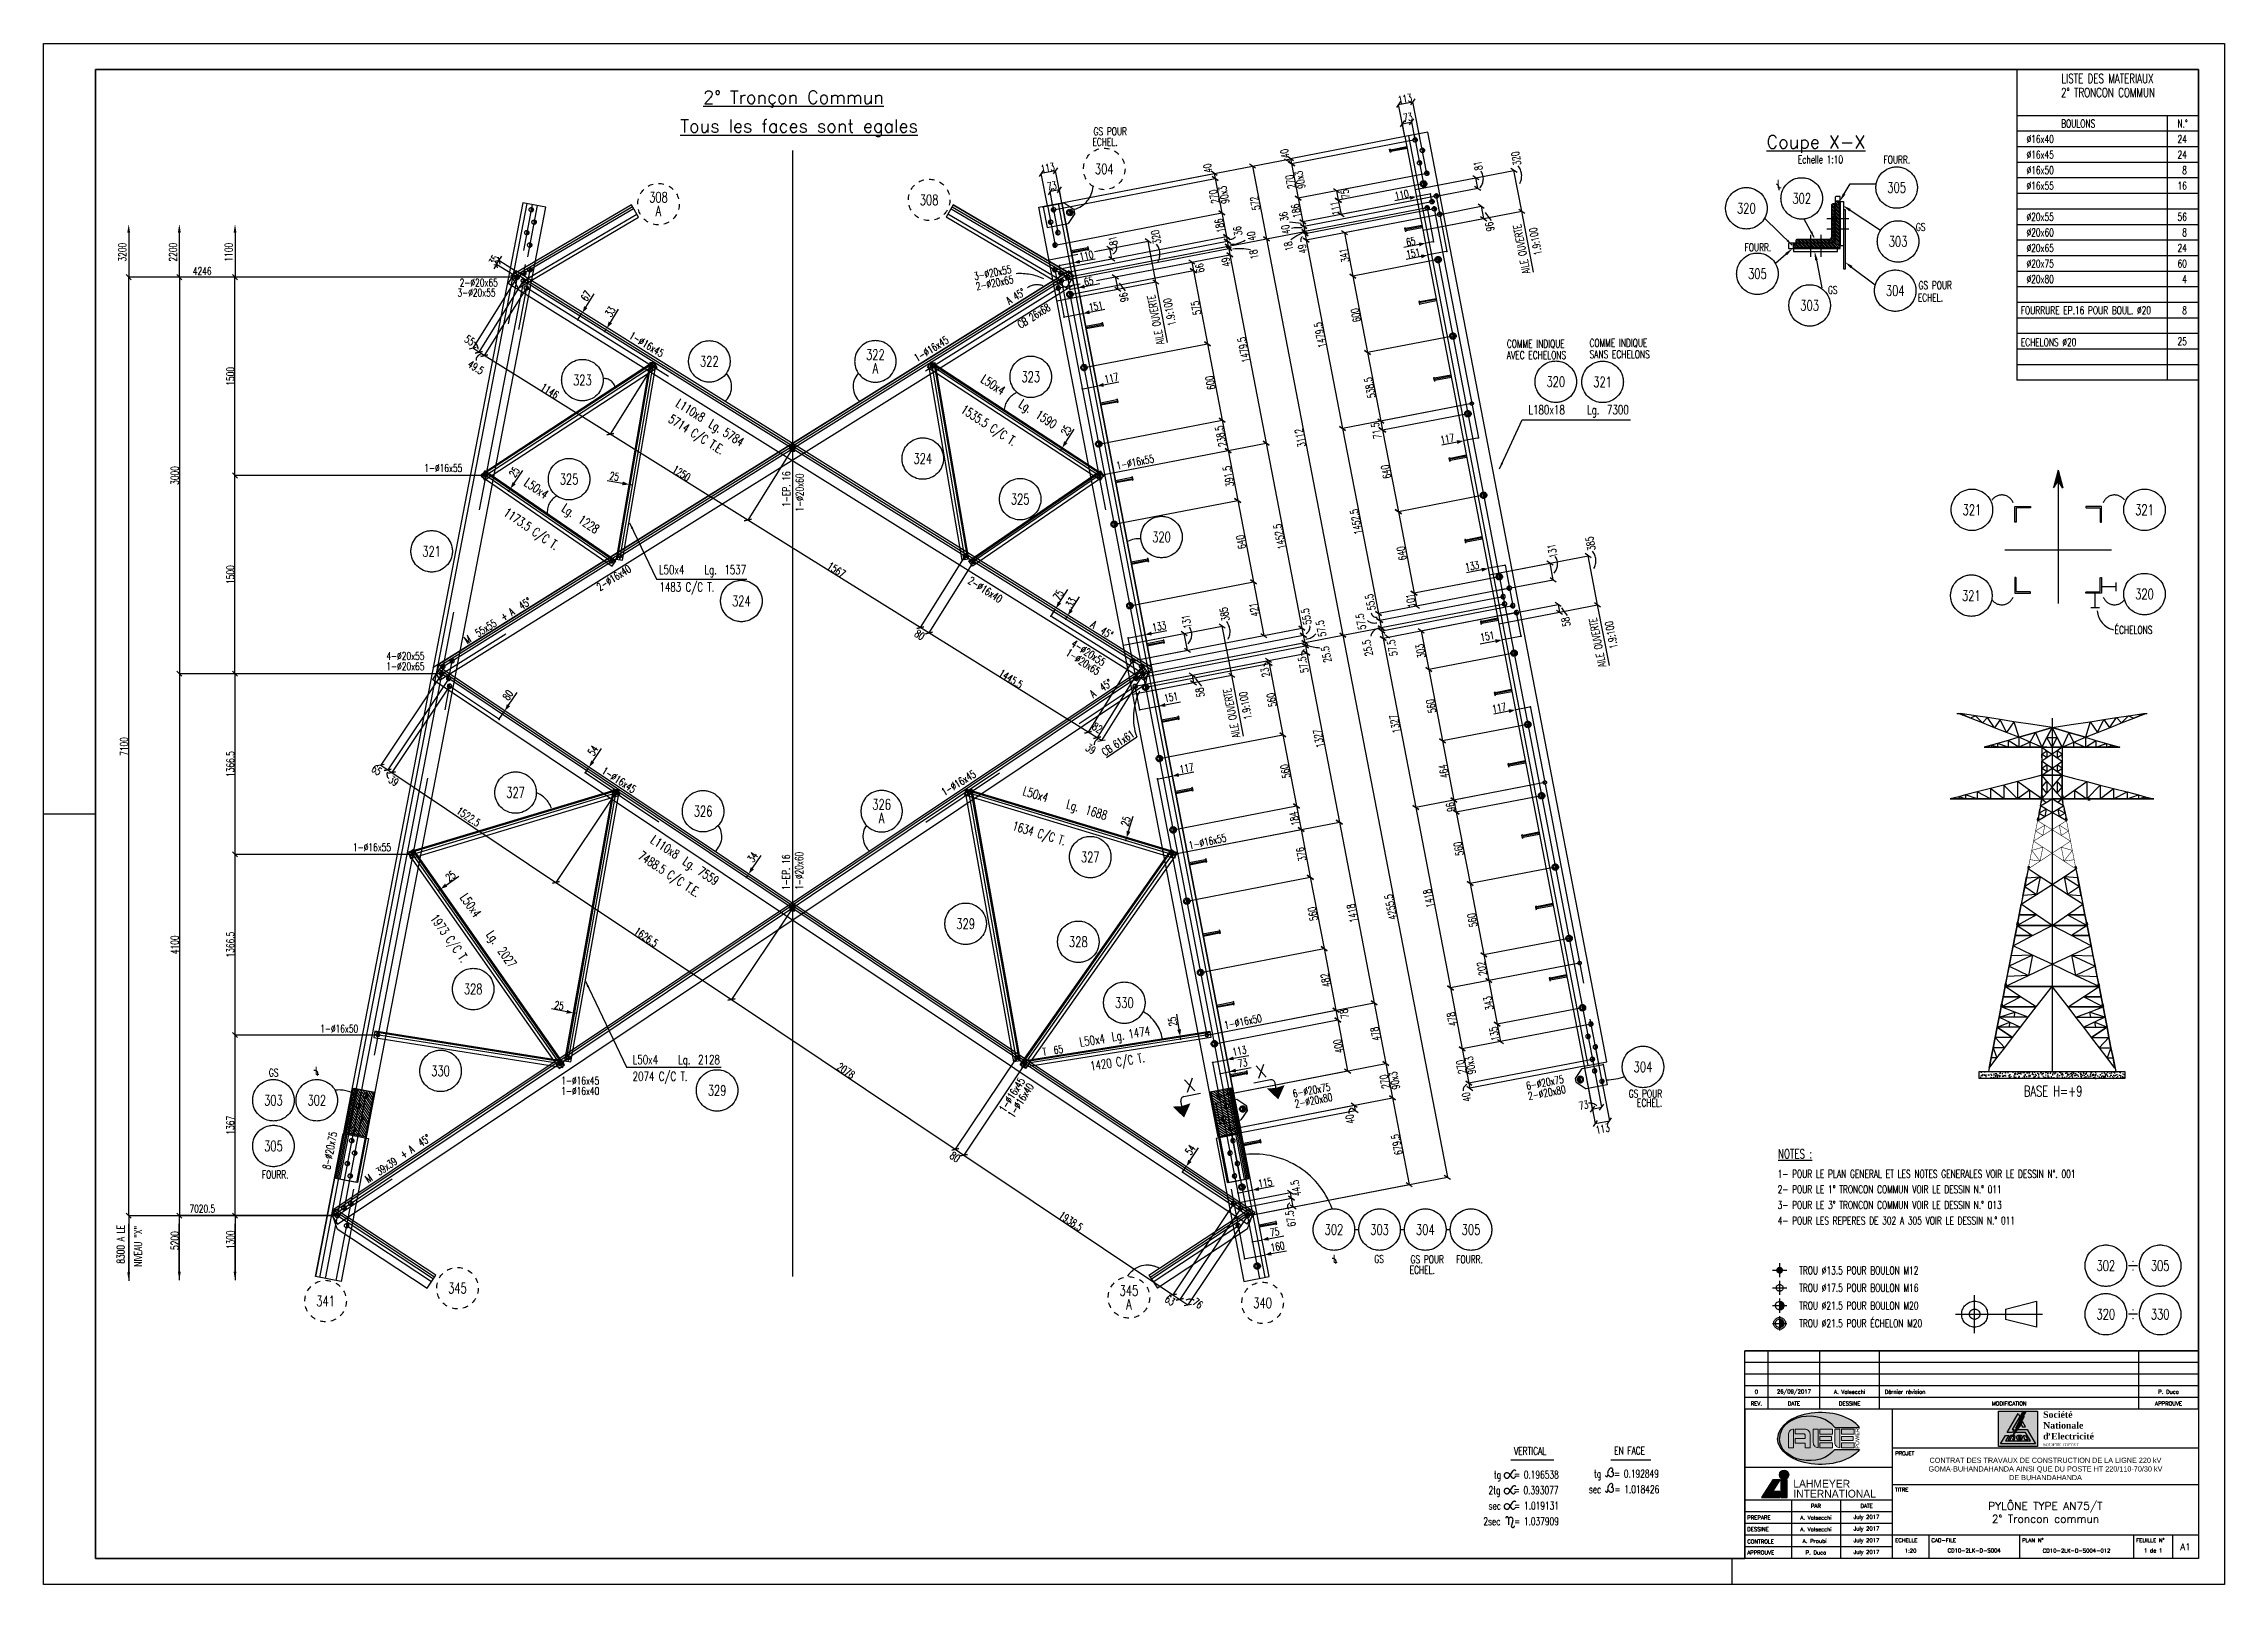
# Paper-space layout 'Layout1' of a CAD drawing. Extents: x 254 to 1095, y 83 to 677.
# The model-space entities are those that its viewports show. They can reach past a viewport. Long polylines and large blocks are cut down to what shows.
import ezdxf
from ezdxf.enums import TextEntityAlignment as Align

# ---------------------------------------------------------------- set-up
doc = ezdxf.new("R2010")
doc.units = 0
doc.header["$LTSCALE"] = 200
doc.header["$MEASUREMENT"] = 0
doc.linetypes.add('DASHDOT', pattern=[1, 0.5, -0.25, 0, -0.25])
doc.linetypes.add('DASHED', pattern=[0.75, 0.5, -0.25])
doc.layers.get('0').update_dxf_attribs({"linetype": 'CONTINUOUS'})
for name, color, linetype in [('ASSI', 3, 'CONTINUOUS'), ('BOLLINI_1', 7, 'CONTINUOUS'), ('BOLLINI_5', 7, 'CONTINUOUS'), ('Echelon', 1, 'CONTINUOUS'), ('FORI', 2, 'CONTINUOUS'), ('LINEA-MEDIA', 7, 'CONTINUOUS'), ('LINEA_ANG', 2, 'CONTINUOUS'), ('LINEE_PIASTRA', 2, 'CONTINUOUS'), ('LINEE_PIASTRE', 2, 'CONTINUOUS'), ('LM', 7, 'CONTINUOUS'), ('LP', 3, 'CONTINUOUS'), ('LS', 7, 'CONTINUOUS'), ('LSP', 3, 'CONTINUOUS'), ('MZ', 6, 'DASHDOT'), ('NOTATION', 2, 'CONTINUOUS'), ('PIASTRE', 5, 'CONTINUOUS'), ('QT_MAL', 7, 'CONTINUOUS'), ('QT_MPR', 7, 'CONTINUOUS'), ('QT_MSP', 7, 'CONTINUOUS'), ('SELLO', 7, 'CONTINUOUS'), ('SELLO-MODIFI', 7, 'CONTINUOUS'), ('TESTI_A_P', 7, 'CONTINUOUS'), ('TRAT-Y', 7, 'DASHED')]:
    doc.layers.add(name, color=color, linetype=linetype)
doc.styles.add('ARIAL', font='arial.ttf')
doc.styles.add('QUOTE', font='ROMANS8.SHX', dxfattribs={"width": 0.7})
doc.styles.add('RD', font='ROMAND8.SHX', dxfattribs={"width": 0.7})
doc.styles.add('ROMANS', font='romans.shx', dxfattribs={"height": 2.5})
doc.styles.add('RQL', font='ROMANS8.SHX', dxfattribs={"width": 0.7})
doc.styles.add('RS', font='ROMANS8.shx', dxfattribs={"width": 0.7})
doc.styles.get("Standard").update_dxf_attribs({"font": 'ROMANS8.SHX', "width": 0.7})
doc.styles.add('SWIS', font='swissl.ttf')
doc.styles.add('TIMES', font='times.ttf')
doc.styles.add('TIMESNEGRITA', font='')
doc.styles.get('TIMESNEGRITA').set_extended_font_data('Times New Roman', bold=True)
doc.dimstyles.new('FRECCE1', dxfattribs={"dimtxt": 60, "dimasz": 6.66, "dimexe": 0, "dimexo": 0, "dimgap": 1, "dimtad": 1, "dimzin": 0, "dimdsep": 46, "dimtxsty": 'RS', "dimblk1": 'QUOTP', "dimblk2": 'QUOTF', "dimsah": 1, "dimcen": 0, "dimclrd": 2, "dimclre": 2, "dimclrt": 7, "dimadec": 0, "dimazin": 0, "dimtfac": 1, "dimtix": 1, "dimtmove": 2, "dimatfit": 3, "dimldrblk": 'QUOTP', "dimfxl": 1, "dimtolj": 1, "dimtzin": 0, "dimarcsym": 0})
doc.dimstyles.new('TRATTO', dxfattribs={"dimscale": 0, "dimtxt": 60, "dimasz": 40, "dimexe": 0, "dimexo": 0, "dimgap": 5, "dimtad": 1, "dimrnd": 0.5, "dimdsep": 46, "dimtxsty": 'RS', "dimblk1": 'OBLIQUE', "dimblk2": 'OBLIQUE', "dimsah": 1, "dimcen": 0.09, "dimclrd": 2, "dimclre": 2, "dimclrt": 7, "dimadec": 0, "dimazin": 0, "dimtfac": 1, "dimtix": 1, "dimtmove": 2, "dimatfit": 3, "dimfxl": 1, "dimtolj": 1, "dimtzin": 0, "dimarcsym": 0})

psp = doc.layouts.get("Layout1")

# ---------------------------------------------------------------- texts
at = {"layer": 'SELLO', "color": 2, "style": 'ROMANS'}
for s, height, p in [('REV.', 1.5, (914.86, 152.28)), ('DATE', 1.5, (929.36, 152.28)), ('DESSINE', 1.5, (950.86, 152.28)), ('MODIFICATION', 1.5, (1012.36, 152.28)), ('APPROUVE', 1.5, (1073.86, 152.28)), ('PAR', 1.5, (937.86, 112.78)), ('DATE', 1.5, (957.36, 112.78)), ('A. Valsecchi', 1.5, (937.86, 108.28)), ('A. Valsecchi', 1.5, (937.86, 103.78)), ('July 2017', 1.5, (957.36, 108.28)), ('July 2017', 1.5, (957.36, 103.78)), ('A. Proubi ', 1.5, (937.86, 99.28)), ('P. Duca', 1.5, (937.86, 94.78)), ('July 2017', 1.5, (957.36, 99.28)), ('July 2017', 1.5, (957.36, 94.78)), ('A1', 2.5, (1080.36, 97.03))]:
    psp.add_text(s, height=height, dxfattribs=at).set_placement(p, align=Align.MIDDLE)
for s, p in [('PROJET', (968.36, 133.03)), ('TITRE', (968.36, 119.03)), ('PREPARE', (911.36, 108.28)), ('DESSINE', (911.36, 103.78)), ('APPROUVE', (911.36, 94.78)), ('CONTROLE', (911.36, 99.03)), ('ECHELLE', (968.36, 99.53)), ('CAD-FILE', (982.36, 99.53)), ('PLAN N%%D', (1017.36, 99.53)), ('FEUILLE N%%D', (1061.36, 99.53))]:
    psp.add_text(s, height=1.5, dxfattribs=at).set_placement(p, align=Align.MIDDLE_LEFT)
for s, p in [('1:20', (974.36, 94.78)), ('CD10-2LK-D-S004', (998.86, 94.85)), ('1 de 1', (1067.86, 94.85))]:
    psp.add_text(s, height=1.5, dxfattribs=at).set_placement(p, align=Align.CENTER)
at = {"layer": 'SELLO', "color": 3, "style": 'ROMANS'}
psp.add_text('CD10-2LK-D-S004-012', height=1.5, dxfattribs=at).set_placement((1038.36, 94.78), align=Align.CENTER)
at = {"layer": 'SELLO', "attachment_point": 5}
for s, insert, char_height, style in [('{\\C2;CONTRAT DES TRAVAUX DE CONSTRUCTION DE LA LIGNE 220 kV GOMA-BUHANDAHANDA AINSI QUE DU POSTE HT 220/110-70/30 kV\\PDE BUHANDAHANDA}', (1026.36, 127.03), 2, 'ARIAL'), ('{\\C4;PYLÔNE TYPE AN75/T\\P\\C3;2° Troncon commun}', (1026.36, 110.28), 3, 'ROMANS')]:
    psp.add_mtext_dynamic_manual_height_columns(s, width=118, gutter_width=12.5, heights=[0], dxfattribs=dict(at, insert=insert, char_height=char_height, style=style))
at = {"layer": 'SELLO-MODIFI', "color": 2, "style": 'ROMANS'}
for s, p in [('0', (914.86, 156.78)), ('26/09/2017', (929.36, 156.78)), ('A. Valsecchi', (950.86, 156.78)), ('P. Duca', (1073.86, 156.78))]:
    psp.add_text(s, height=1.5, dxfattribs=at).set_placement(p, align=Align.MIDDLE)
psp.add_text('Dérnier révision', height=1.5, dxfattribs=at).set_placement((964.36, 156.78), align=Align.MIDDLE_LEFT)

msp = doc.modelspace()

# ---------------------------------------------------------------- texts
at = {"color": 7, "style": 'RS', "width": 0.7}
msp.add_text('ÉCHELONS', height=60, dxfattribs=at).set_placement((528223.443, 157.939))
at = {"layer": 'LINEA-MEDIA', "style": 'RS', "width": 0.7}
for s, p in [('VERTICAL', (523591.38, -6173.001)), ('EN FACE', (524362.957, -6170.171)), ('tg   = 0.196538', (523435.992, -6355.638)), ('tg   = 0.192849', (524208.294, -6348.395)), ('2tg   = 0.393077', (523394.521, -6475.64)), ('sec   = 1.019131', (523394.962, -6595.641)), ('sec   = 1.018426', (524168.467, -6468.397)), ('2sec   = 1.037909', (523354.898, -6715.642))]:
    msp.add_text(s, height=60.0007, dxfattribs=at).set_placement(p)
at = {"layer": 'LM', "style": 'RD', "width": 0.7}
for s, p in [('LISTE DES MATERIAUX', (528168.548, 4439.133)), ('2° TRONCON COMMUN', (528172.463, 4331.13))]:
    msp.add_text(s, height=69.993, dxfattribs=at).set_placement(p, align=Align.MIDDLE)
at = {"layer": 'LM', "style": 'RS', "width": 0.7}
for s, p in [('1- POUR LE PLAN GENERAL ET LES NOTES GENERALES VOIR LE DESSIN N%%D. 001', (525624.599, -4036.612)), ('2- POUR LE 1° TRONCON COMMUN VOIR LE DESSIN N.° 011', (525624.599, -4156.612)), ('3- POUR LE 3° TRONCON COMMUN VOIR LE DESSIN N.° 013', (525624.599, -4276.612)), ('4- POUR LES REPERES DE 302 A 305 VOIR LE DESSIN N.° 011', (525624.599, -4396.612))]:
    msp.add_text(s, height=60, dxfattribs=at).set_placement(p)
msp.add_text('NIVEAU "X"', height=60, rotation=90, dxfattribs=at).set_placement((513007.399, -4721.821))
at = {"layer": 'LM', "linetype": 'ByBlock', "style": 'RS', "width": 0.7}
for s, p in [('TROU %%C13.5 POUR BOULON M12', (525790.401, -4781.376)), ('TROU %%C17.5 POUR BOULON M16', (525790.439, -4915.159)), ('TROU %%C21.5 POUR BOULON M20', (525790.439, -5051.985)), ('TROU %%C21.5 POUR ÉCHELON M20', (525790.413, -5188.812))]:
    msp.add_text(s, height=60, dxfattribs=at).set_placement(p)
at = {"layer": 'LM', "char_height": 59.9916, "style": 'RD'}
for s, insert, attachment_point in [('BOULONS', (527811.286, 4092.226), 4), ('N.°', (528787.251, 4092.226), 6)]:
    msp.add_mtext(s, dxfattribs=dict(at, insert=insert, attachment_point=attachment_point))
at = {"layer": 'LP', "color": 7, "style": 'RS', "width": 0.7}
for s, p in [('AILE OUVERTE', (523715.997, 2939.311)), ('1.9:100', (523806.481, 3082.307)), ('AILE OUVERTE', (520893.995, 2395.091)), ('1.9:100', (520984.478, 2538.086)), ('AILE OUVERTE', (524301.108, -94.722)), ('1.9:100', (524391.591, 48.273)), ('AILE OUVERTE', (521479.105, -638.943)), ('1.9:100', (521569.589, -495.947))]:
    msp.add_text(s, height=60, rotation=100.9154326, dxfattribs=at).set_placement(p)
at = {"layer": 'LS', "color": 3, "style": 'RD'}
for s, p in [('%%U2° Tronçon Commun', (518033.859, 4280.836)), ('%%UTous les faces sont egales', (518076.601, 4056.628)), ('%%UCoupe X-X', (525919.88, 3933.787))]:
    msp.add_text(s, height=100, dxfattribs=at).set_placement(p, align=Align.MIDDLE)
at = {"layer": 'LS', "style": 'RS', "width": 0.7}
for s, height, p in [('GS POUR', 60, (520348.008, 4001.302)), (' ECHEL.', 60, (520310.58, 3919.741)), ('∅16x40', 59.9916, (527544.622, 3942.28)), ('∅16x45', 59.9916, (527544.622, 3822.297)), ('Echelle 1:10', 60, (525779.749, 3785.121)), ('∅16x50', 59.9916, (527544.622, 3702.297)), ('∅16x55', 59.9916, (527544.622, 3582.331)), ('∅20x55', 59.9916, (527544.622, 3342.364)), ('∅20x60', 59.9916, (527544.622, 3222.364)), ('∅20x65', 59.9916, (527544.622, 3102.364)), ('∅20x75', 59.9916, (527544.622, 2982.364)), ('∅20x80', 59.9916, (527544.622, 2862.364)), ('FOURRURE EP.16 POUR BOUL. %%C20', 59.9916, (527499.97, 2622.515)), ('ECHELONS %%C20', 59.9916, (527499.97, 2375.849))]:
    msp.add_text(s, height=height, dxfattribs=at).set_placement(p)
for s, height, p in [('24', 59.9916, (528780.962, 3942.28)), ('24', 59.9916, (528780.962, 3822.297)), ('8', 59.992, (528780.962, 3702.297)), ('16', 59.9916, (528780.962, 3582.297)), ('56', 59.9916, (528780.962, 3342.347)), ('8', 59.992, (528780.962, 3222.347)), ('24', 59.9916, (528780.962, 3102.347)), ('60', 59.9916, (528780.962, 2982.347)), ('4', 59.992, (528780.962, 2862.347)), ('8', 59.992, (528780.962, 2622.549)), ('25', 59.9916, (528780.962, 2382.583))]:
    msp.add_text(s, height=height, dxfattribs=at).set_placement(p, align=Align.RIGHT)
at = {"layer": 'LS', "color": 7, "style": 'RS', "width": 0.7}
msp.add_text('1300', height=60, rotation=90, dxfattribs=at).set_placement((513721.471, -4587.083))
at = {"layer": 'LS', "color": 7, "char_height": 60, "attachment_point": 5, "rotation": 90, "style": 'RS'}
for s, insert in [('\\A1;3200', (512857.281, 3099.794)), ('\\A1;2200', (513247.801, 3099.794)), ('\\A1;8300 A LE', (512844.499, -4549.676)), ('\\A1;5200', (513261.839, -4521.167))]:
    msp.add_mtext(s, dxfattribs=dict(at, insert=insert))
at = {"layer": 'LS', "color": 7, "insert": (513677.433, 3099.794), "char_height": 60, "width": 123.73138, "attachment_point": 5, "rotation": 90, "style": 'RS'}
msp.add_mtext('\\A1;1100', dxfattribs=at)
at = {"layer": 'LS', "color": 7, "char_height": 60, "attachment_point": 5, "style": 'RS'}
for s, insert in [('\\A1;4246', (513473.812, 2954.402)), ('\\A1;7020.5', (513473.812, -4274.751))]:
    msp.add_mtext(s, dxfattribs=dict(at, insert=insert))
at = {"layer": 'LS', "color": 3, "insert": (527749.664, -3368.997), "char_height": 80, "attachment_point": 5, "style": 'RD'}
msp.add_mtext('BASE H=+9', dxfattribs=at)
at = {"layer": 'LSP', "color": 3, "style": 'RD'}
for p in [(521640.198, -3217.645), (521089.242, -3323.896)]:
    msp.add_text('X', height=100, rotation=10.9154326, dxfattribs=at).set_placement(p, align=Align.MIDDLE)
at = {"layer": 'NOTATION', "color": 7, "style": 'RS', "width": 0.7}
msp.add_text('%%uNOTES :', height=70, dxfattribs=at).set_placement((525627.554, -3886.811))
at = {"layer": 'TESTI_A_P', "style": 'RS', "width": 0.7}
for s, p in [('FOURR.', (526441.045, 3784.19)), ('L', (525622.616, 3596.955)), ('GS', (526691.234, 3264.269)), ('FOURR.', (525369.733, 3107.035)), ('GS POUR', (526711.273, 2815.533)), ('GS', (526012.798, 2779.11)), (' ECHEL.', (526676.235, 2720.245)), ('COMME INDIQUE', (523536.075, 2363.837)), ('COMME INDIQUE', (524173.819, 2370.777)), ('AVEC ECHELONS', (523536.075, 2276.306)), ('SANS ECHELONS', (524173.819, 2283.246)), ('GS', (513987.684, -3255.472)), ('L', (514344.42, -3240.532)), ('GS POUR', (524476.172, -3418.237)), (' ECHEL.', (524511.043, -3488.538)), ('FOURR.', (513933.908, -4041.764)), ('L', (522197.199, -4690.47)), ('GS', (522513.718, -4692.456)), ('GS POUR', (522793.21, -4695.14)), ('FOURR.', (523145.935, -4695.14)), (' ECHEL.', (522758.037, -4776.701))]:
    msp.add_text(s, height=60, dxfattribs=at).set_placement(p)

# ---------------------------------------------------------------- blocks, each defined once
blk = doc.blocks.new('LOGO SNEL')
at = {"layer": 'SELLO'}
h = blk.add_hatch(color=170, dxfattribs=at)
h.paths.add_polyline_path([(-3.08, 6.8), (-18.08, 6.8), (-18.08, -6.8), (-3.08, -6.8)])
h.paths.add_polyline_path([(-7.65, 0.74), (-8.92, 0.74), (-9.49, 1.73), (-8.86, 2.83)], flags=16)
h.paths.add_polyline_path([(-8.27, 4.7), (-10.07, 1.41), (-9.68, 1.41), (-10.97, -0.35), (-7.02, -0.35), (-3.86, -5.82), (-17.3, -5.82), (-15.41, -2.54), (-14.14, -2.54), (-15.41, -4.72), (-5.76, -4.72), (-7.65, -1.44), (-11.77, -1.44), (-12.42, -2.33), (-11.14, 0.17), (-11.49, 0.35), (-10.07, 3.14), (-10.42, 3.31), (-8.86, 6.38), (-7.61, 6.48), (-8.59, 4.7)], flags=16)
h.paths.add_polyline_path([(-9.95, 4.72), (-12.88, -0.35), (-12.1, -0.35), (-12.73, -1.44), (-14.78, -1.44), (-10.58, 5.82)], flags=16)
h.paths.add_polyline_path([(-7.7, -2.54), (-6.81, -4.26), (-7.9, -4.26), (-8.53, -2.54)], flags=16)
h.paths.add_polyline_path([(-9.03, -2.9), (-8.93, -3.09), (-8.86, -3.32), (-8.85, -3.52), (-10.41, -3.52), (-10.38, -3.67), (-10.3, -3.76), (-10.29, -3.77), (-10.2, -3.81), (-10.08, -3.83), (-9.99, -3.84), (-9.86, -3.83), (-9.77, -3.8), (-9.67, -3.74), (-9.65, -3.71), (-8.86, -3.71), (-8.93, -3.87), (-9.08, -4.03), (-9.28, -4.14), (-9.49, -4.2), (-9.66, -4.23), (-9.86, -4.25), (-10.11, -4.26), (-10.37, -4.23), (-10.59, -4.18), (-10.79, -4.09), (-10.93, -3.99), (-11.07, -3.83), (-11.15, -3.62), (-11.17, -3.41), (-11.16, -3.21), (-11.09, -3), (-10.99, -2.87), (-10.89, -2.77), (-10.75, -2.68), (-10.55, -2.6), (-10.31, -2.55), (-10.07, -2.54), (-9.82, -2.54), (-9.57, -2.58), (-9.36, -2.66), (-9.18, -2.76)], flags=16)
h.paths.add_polyline_path([(-9.62, -3.12), (-9.59, -3.23), (-10.45, -3.23), (-10.38, -3.1), (-10.27, -3), (-10.12, -2.96), (-9.95, -2.95), (-9.73, -2.99)], flags=0)
h.paths.add_polyline_path([(-12.73, -2.84), (-12.72, -2.84, -0.53324), (-12.35, -3.38), (-12.71, -4.26), (-11.93, -4.26), (-11.72, -3.03, 0.387199), (-12, -2.58, 0.188481), (-12.93, -2.68), (-12.87, -2.54), (-13.47, -2.54), (-14.36, -4.26), (-13.57, -4.26), (-13.09, -3.08, -0.304428)], flags=16)
h = blk.add_hatch(color=50, dxfattribs=at)
h.paths.add_polyline_path([(-14.78, -1.44), (-12.73, -1.44), (-12.1, -0.35), (-12.88, -0.35), (-9.95, 4.72), (-10.58, 5.82)])
h.paths.add_polyline_path([(-8.86, 2.83), (-9.49, 1.73), (-8.92, 0.74), (-7.65, 0.74)])
h.paths.add_polyline_path([(-10.97, -0.35), (-11.77, -1.44), (-7.65, -1.44), (-5.76, -4.72), (-15.41, -4.72), (-14.14, -2.54), (-15.41, -2.54), (-17.3, -5.82), (-3.86, -5.82), (-7.02, -0.35)])
h.paths.add_polyline_path([(-7.7, -2.54), (-8.53, -2.54), (-7.9, -4.26), (-6.81, -4.26)], flags=17)
h.paths.add_polyline_path([(-8.95, -3.05), (-9.01, -2.95), (-9.07, -2.87), (-9.15, -2.79), (-9.23, -2.73), (-9.31, -2.68), (-9.41, -2.64), (-9.52, -2.6), (-9.63, -2.57), (-9.76, -2.55), (-9.89, -2.54), (-10.03, -2.54), (-10.11, -2.54), (-10.24, -2.55), (-10.37, -2.56), (-10.49, -2.59), (-10.6, -2.62), (-10.7, -2.66), (-10.79, -2.71), (-10.87, -2.76), (-10.9, -2.79), (-10.99, -2.87), (-11.05, -2.95), (-11.11, -3.05), (-11.14, -3.16), (-11.17, -3.27), (-11.17, -3.4), (-11.17, -3.44), (-11.16, -3.56), (-11.13, -3.67), (-11.09, -3.78), (-11.03, -3.87), (-10.96, -3.96), (-10.87, -4.03), (-10.83, -4.06), (-10.74, -4.11), (-10.64, -4.16), (-10.54, -4.19), (-10.42, -4.22), (-10.3, -4.24), (-10.17, -4.25), (-10.03, -4.26), (-9.92, -4.25), (-9.78, -4.25), (-9.66, -4.23), (-9.54, -4.21), (-9.43, -4.19), (-9.33, -4.15), (-9.24, -4.12), (-9.14, -4.06), (-9.04, -3.99), (-8.97, -3.91), (-8.91, -3.81), (-8.86, -3.71), (-9.62, -3.71), (-9.8, -3.82), (-10.04, -3.84), (-10.27, -3.79), (-10.38, -3.67), (-10.41, -3.52), (-8.85, -3.52), (-8.86, -3.38), (-8.88, -3.26), (-8.91, -3.15)], flags=17)
h.paths.add_polyline_path([(-9.59, -3.23), (-10.45, -3.23), (-10.38, -3.1), (-10.27, -3), (-10.12, -2.96), (-9.95, -2.95), (-9.73, -2.99), (-9.62, -3.12)], flags=16)
h.paths.add_polyline_path([(-12.35, -3.38), (-12.71, -4.26), (-11.93, -4.26), (-11.72, -3.03, 0.387199), (-12, -2.58, 0.188481), (-12.93, -2.68), (-12.87, -2.54), (-13.47, -2.54), (-14.36, -4.26), (-13.57, -4.26), (-13.09, -3.08, -0.304428), (-12.73, -2.84), (-12.72, -2.84, -0.53324)], flags=17)
blk.add_hatch(color=10, dxfattribs=at).paths.add_polyline_path([(-11.14, 0.17), (-11.49, 0.35), (-10.07, 3.14), (-10.42, 3.31), (-8.86, 6.38), (-7.61, 6.48), (-8.59, 4.7), (-8.27, 4.7), (-10.07, 1.41), (-9.68, 1.41), (-12.42, -2.33)])
at = {"layer": 'SELLO', "color": 170}
blk.add_lwpolyline([(-18.08, 6.8), (-3.08, 6.8), (-3.08, -6.8), (-18.08, -6.8)], close=True, dxfattribs=at)
at = {"layer": 'SELLO', "color": 50}
for points in [[(-14.78, -1.44), (-10.58, 5.82), (-9.95, 4.72), (-12.88, -0.35), (-12.1, -0.35), (-12.73, -1.44)], [(-8.92, 0.74), (-7.65, 0.74), (-8.86, 2.83), (-9.49, 1.73)], [(-10.9, -2.79), (-10.99, -2.87), (-11.05, -2.95), (-11.11, -3.05), (-11.14, -3.16), (-11.17, -3.27), (-11.17, -3.4), (-11.17, -3.44), (-11.16, -3.56), (-11.13, -3.67), (-11.09, -3.78), (-11.03, -3.87), (-10.96, -3.96), (-10.87, -4.03), (-10.83, -4.06), (-10.74, -4.11), (-10.64, -4.16), (-10.54, -4.19), (-10.42, -4.22), (-10.3, -4.24), (-10.17, -4.25), (-10.03, -4.26), (-9.92, -4.25), (-9.78, -4.25), (-9.66, -4.23), (-9.54, -4.21), (-9.43, -4.19), (-9.33, -4.15), (-9.24, -4.12), (-9.14, -4.06), (-9.04, -3.99), (-8.97, -3.91), (-8.91, -3.81), (-8.86, -3.71), (-9.65, -3.71), (-9.67, -3.74), (-9.77, -3.8), (-9.86, -3.83), (-9.99, -3.84), (-10.08, -3.83), (-10.2, -3.81), (-10.29, -3.77), (-10.3, -3.76), (-10.38, -3.67), (-10.41, -3.52), (-8.85, -3.52), (-8.86, -3.38), (-8.88, -3.26), (-8.91, -3.15), (-8.95, -3.05), (-9.01, -2.95), (-9.07, -2.87), (-9.15, -2.79), (-9.23, -2.73), (-9.31, -2.68), (-9.41, -2.64), (-9.52, -2.6), (-9.63, -2.57), (-9.76, -2.55), (-9.89, -2.54), (-10.03, -2.54), (-10.11, -2.54), (-10.24, -2.55), (-10.37, -2.56), (-10.49, -2.59), (-10.6, -2.62), (-10.7, -2.66), (-10.79, -2.71), (-10.87, -2.76)], [(-9.99, -2.95), (-10.12, -2.96), (-10.23, -2.99), (-10.29, -3.02), (-10.38, -3.1), (-10.43, -3.2), (-10.44, -3.23), (-9.59, -3.23), (-9.62, -3.12), (-9.7, -3.03), (-9.71, -3.02), (-9.8, -2.97), (-9.92, -2.95)], [(-6.81, -4.26), (-7.9, -4.26), (-8.53, -2.54), (-7.7, -2.54)]]:
    blk.add_lwpolyline(points, close=True, dxfattribs=at)
at = {"layer": 'SELLO', "color": 10}
blk.add_lwpolyline([(-11.14, 0.17), (-11.49, 0.35), (-10.07, 3.14), (-10.42, 3.31), (-8.86, 6.38), (-7.61, 6.48), (-8.59, 4.7), (-8.27, 4.7), (-10.07, 1.41), (-9.68, 1.41), (-12.42, -2.33)], close=True, dxfattribs=at)
at = {"layer": 'SELLO', "color": 50}
blk.add_lwpolyline([(-10.97, -0.35), (-7.02, -0.35), (-3.86, -5.82), (-17.3, -5.82), (-15.41, -2.54), (-14.14, -2.54), (-15.41, -4.72), (-5.76, -4.72), (-7.65, -1.44), (-11.77, -1.44)], dxfattribs=at)
blk.add_lwpolyline([(-12.73, -2.84), (-12.72, -2.84, -0.53324), (-12.35, -3.38), (-12.71, -4.26), (-11.93, -4.26), (-11.72, -3.03, 0.387199), (-12, -2.58, 0.188481), (-12.93, -2.68), (-12.87, -2.54), (-13.47, -2.54), (-14.36, -4.26), (-13.57, -4.26), (-13.09, -3.08, -0.304428)], format="xyb", close=True, dxfattribs=at)
at = {"layer": 'SELLO'}
for s, height, style, p in [('SOCIETE  D ETAT', 1.0938, 'TIMES', (-0.9, -6.16)), (',', 2.5, 'TIMESNEGRITA', (1, -1.03)), (',', 1.09, 'TIMES', (7.74, -5.24))]:
    blk.add_text(s, height=height, dxfattribs=dict(at, style=style)).set_placement(p, align=Align.MIDDLE_LEFT)
at = {"layer": 'SELLO', "insert": (-0.9, 1.28), "char_height": 2.5, "width": 21.0938, "attachment_point": 4, "style": 'TIMESNEGRITA'}
blk.add_mtext('Société\\PNationale\\Pd Electricité', dxfattribs=at)
blk = doc.blocks.new('LOGO LAHMEYER')
at = {"layer": 'SELLO', "true_color": 0x231f20}
h = blk.add_hatch(color=250, dxfattribs=at)
h.dxf.hatch_style = 1
h.paths.add_polyline_path([(-14.55, -5.31), (-12.12, -5.31), (-12.12, 1.57), (-14.55, 1.57)])
h.paths.add_polyline_path([(-14.98, -5.31), (-14.98, -2.89), (-17.59, -2.89), (-14.81, 1.57), (-17.67, 1.57), (-21.98, -5.31)])
at = {"layer": 'SELLO', "true_color": 0xee1c25}
h = blk.add_hatch(color=240, dxfattribs=at)
h.dxf.hatch_style = 1
edge = h.paths.add_edge_path()
edge.add_arc((-13.33, 3.51), 1.8, 0, 360)
at = {"layer": 'SELLO', "color": 250, "true_color": 0x231f20}
for points in [[(-14.98, -5.31), (-14.98, -2.89), (-17.59, -2.89), (-14.81, 1.57), (-17.67, 1.57), (-21.98, -5.31)], [(-14.55, -5.31), (-12.12, -5.31), (-12.12, 1.57), (-14.55, 1.57)]]:
    blk.add_lwpolyline(points, close=True, dxfattribs=at)
at = {"layer": 'SELLO', "color": 240, "true_color": 0xee1c25}
blk.add_circle((-13.33, 3.51), 1.8, dxfattribs=at)
at = {"layer": 'SELLO', "color": 250, "true_color": 0x231f20, "style": 'ARIAL', "width": 0.95}
blk.add_text('LAHMEYER', height=3, dxfattribs=at).set_placement((-9.74, 1.57), align=Align.TOP_LEFT)
blk.add_text('INTERNATIONAL', height=3, dxfattribs=at).set_placement((-9.74, -6.2), align=Align.BOTTOM_LEFT)
blk = doc.blocks.new('LOGO AEE')
at = {"layer": 'SELLO', "true_color": 0x2e4894, "transparency": 33554687}
h = blk.add_hatch(color=167, dxfattribs=at)
h.dxf.hatch_style = 1
edge = h.paths.add_edge_path()
edge.add_ellipse((0.8, 0), major_axis=(-16.61, 0), ratio=0.602151, start_angle=205.37693, end_angle=360)
edge.add_ellipse((0.8, 0), major_axis=(-16.61, 0), ratio=0.602151, start_angle=0, end_angle=154.62307)
edge.add_line((15.81, -4.29), (6.23, -4.29))
edge.add_ellipse((-3.66, 0), major_axis=(-11.43, 0), ratio=0.75, start_angle=0, end_angle=150, ccw=False)
edge.add_ellipse((-3.66, 0), major_axis=(-11.43, 0), ratio=0.75, start_angle=210, end_angle=360, ccw=False)
edge.add_line((6.23, 4.29), (15.81, 4.29))
at = {"layer": 'SELLO', "lineweight": 0, "true_color": 0x615b56}
h = blk.add_hatch(color=251, dxfattribs=at)
h.dxf.hatch_style = 1
h.paths.add_polyline_path([(13.74, 3.57), (8.83, 3.57), (8.83, 1.68), (13.74, 1.68)])
h.paths.add_polyline_path([(8.18, 3.57), (6.3, 3.57), (6.3, -1.63), (6.32, -1.93), (6.41, -2.33), (6.59, -2.68), (6.85, -3.01), (7.04, -3.19), (7.39, -3.4), (7.77, -3.53), (8.18, -3.57)])
h.paths.add_polyline_path([(13.33, 0.77), (8.83, 0.77), (8.83, -0.76), (13.33, -0.76)])
h.paths.add_polyline_path([(13.74, -1.73), (8.83, -1.73), (8.83, -3.57), (13.74, -3.57)])
h.paths.add_polyline_path([(5.41, 3.57), (0.49, 3.57), (0.49, 1.68), (5.41, 1.68)])
h.paths.add_polyline_path([(-0.15, 3.57), (-2.03, 3.57), (-2.03, -1.63), (-2.01, -1.93), (-1.91, -2.33), (-1.74, -2.68), (-1.48, -3.01), (-1.29, -3.19), (-0.94, -3.4), (-0.56, -3.53), (-0.15, -3.57)])
h.paths.add_polyline_path([(5, 0.77), (0.49, 0.77), (0.49, -0.76), (5, -0.76)])
h.paths.add_polyline_path([(5.41, -1.73), (0.49, -1.73), (0.49, -3.57), (5.41, -3.57)])
h.paths.add_polyline_path([(-9.67, 3.57), (-9.93, 3.56), (-10.33, 3.47), (-10.69, 3.29), (-11.01, 3.04), (-11.17, 2.88), (-11.38, 2.54), (-11.51, 2.15), (-11.55, 1.73), (-11.55, -3.57), (-9.67, -3.57)])
h.paths.add_polyline_path([(-5.34, 3.57), (-9.04, 3.57), (-9.04, 1.73), (-5.77, 1.73), (-5.59, 1.73), (-5.26, 1.56), (-5.2, 1.45), (-5.13, 1.02), (-5.13, -0.02), (-9.04, -0.02), (-9.04, -1.84), (-5.13, -1.84), (-5.13, -3.57), (-3.3, -3.57), (-3.3, 1.73), (-3.31, 1.99), (-3.41, 2.38), (-3.61, 2.73), (-3.89, 3.04), (-4.15, 3.25), (-4.51, 3.43), (-4.91, 3.54)])
at = {"layer": 'SELLO', "color": 251, "lineweight": 0, "true_color": 0x615b56}
for points in [[(-9.67, 3.57), (-9.93, 3.56), (-10.33, 3.47), (-10.69, 3.29), (-11.01, 3.04), (-11.17, 2.88), (-11.38, 2.54), (-11.51, 2.15), (-11.55, 1.73), (-11.55, -3.57), (-9.67, -3.57)], [(-5.34, 3.57), (-9.04, 3.57), (-9.04, 1.73), (-5.77, 1.73), (-5.59, 1.73), (-5.26, 1.56), (-5.2, 1.45), (-5.13, 1.02), (-5.13, -0.02), (-9.04, -0.02), (-9.04, -1.84), (-5.13, -1.84), (-5.13, -3.57), (-3.3, -3.57), (-3.3, 1.73), (-3.31, 1.99), (-3.41, 2.38), (-3.61, 2.73), (-3.89, 3.04), (-4.15, 3.25), (-4.51, 3.43), (-4.91, 3.54)], [(-0.15, 3.57), (-2.03, 3.57), (-2.03, -1.63), (-2.01, -1.93), (-1.91, -2.33), (-1.74, -2.68), (-1.48, -3.01), (-1.29, -3.19), (-0.94, -3.4), (-0.56, -3.53), (-0.15, -3.57)], [(5.41, 3.57), (0.49, 3.57), (0.49, 1.68), (5.41, 1.68)], [(5, 0.77), (0.49, 0.77), (0.49, -0.76), (5, -0.76)], [(8.18, 3.57), (6.3, 3.57), (6.3, -1.63), (6.32, -1.93), (6.41, -2.33), (6.59, -2.68), (6.85, -3.01), (7.04, -3.19), (7.39, -3.4), (7.77, -3.53), (8.18, -3.57)], [(13.74, 3.57), (8.83, 3.57), (8.83, 1.68), (13.74, 1.68)], [(13.33, 0.77), (8.83, 0.77), (8.83, -0.76), (13.33, -0.76)], [(5.41, -1.73), (0.49, -1.73), (0.49, -3.57), (5.41, -3.57)], [(13.74, -1.73), (8.83, -1.73), (8.83, -3.57), (13.74, -3.57)]]:
    blk.add_lwpolyline(points, close=True, dxfattribs=at)
at = {"layer": 'SELLO', "color": 167, "true_color": 0x2e4894}
for points in [[(6.23, 4.29), (15.81, 4.29)], [(6.23, -4.29), (15.81, -4.29)]]:
    blk.add_lwpolyline(points, dxfattribs=at)
for centre, major_axis, ratio, start_param in [((0.8, 0), (-16.61, 0), 0.602151, 3.584504), ((-3.66, 0), (-11.43, 0), 0.75, 3.665191)]:
    blk.add_ellipse(centre, major_axis=major_axis, ratio=ratio, start_param=start_param, end_param=6.283185, dxfattribs=at)
at = {"layer": 'SELLO', "color": 167, "true_color": 0x2e4894, "extrusion": (0, 0, -1)}
for centre, major_axis, ratio, start_param in [((-3.66, 0), (-11.43, 0), 0.75, 3.665191), ((0.8, 0), (-16.61, 0), 0.602151, 3.584504)]:
    blk.add_ellipse(centre, major_axis=major_axis, ratio=ratio, start_param=start_param, end_param=6.283185, dxfattribs=at)
at = {"layer": 'SELLO', "color": 13, "true_color": 0xd3505e, "style": 'SWIS'}
blk.add_text('POWER', height=1.5, rotation=90, dxfattribs=at).set_placement((14.91, 0), align=Align.MIDDLE)
blk = doc.blocks.new('xxx')
blk.add_circle((0, 0), 8)
at = {"color": 3, "style": 'RQL', "width": 0.7}
blk.add_attdef('POS', text='', height=4, dxfattribs=at).set_placement((0, 0), align=Align.MIDDLE)
at = {"style": 'RQL', "width": 0.7, "flags": 1}
blk.add_attdef('TIPO', (-0.39, -8.66), '', height=2, dxfattribs=at)
at = {"color": 3, "style": 'RQL', "width": 0.7, "flags": 1}
blk.add_attdef('POS1', (-0.39, -5.42), '', height=2, dxfattribs=at)
blk = doc.blocks.new('ASSE98')
blk.add_line((0, 0), (1, 0))
at = {"color": 7, "style": 'QUOTE', "width": 0.5, "flags": 1}
for tag, p in [('TI', (1.3831, 6.8273)), ('DI_S', (1.3831, 6.4218)), ('D_S', (1.3831, 6.0209)), ('E_S', (1.3831, 5.6806)), ('NFORI', (1.3645, 5.2979)), ('ALAR', (1.3635, 4.9325)), ('FAM', (1.3775, 4.5465)), ('ALA', (1.3831, 4.1926)), ('DISP2', (1.3831, 3.8497)), ('DISP1', (1.3831, 3.5069)), ('PINZAF', (1.3831, 3.164)), ('PINZAI', (1.3831, 2.8211)), ('TRP', (1.3831, 2.4783)), ('NP', (1.3831, 2.1354)), ('SV', (1.3831, 1.7926)), ('PESO', (1.3831, 1.4497)), ('QUA', (1.3831, 1.1069)), ('LUN', (1.3831, 0.764)), ('PROF', (1.3831, 0.4211)), ('POS', (1.3831, 0.0783))]:
    blk.add_attdef(tag, p, '', height=0.2, dxfattribs=at)
at = {"color": 7, "flags": 1}
for tag, p in [('LAV1', (3.0743, 6.8285)), ('LAV2', (3.0743, 6.4951)), ('LAV3', (3.0743, 6.1618)), ('LAV4', (3.0743, 5.8285)), ('LAV5', (3.0743, 5.4951)), ('LAV6', (3.0743, 5.1618)), ('LAV7', (3.0743, 4.8285)), ('LAV8', (3.0743, 4.4951)), ('LAV9', (3.0743, 4.1618)), ('LAV10', (3.0743, 3.8285))]:
    blk.add_attdef(tag, p, '', height=0.2, dxfattribs=at)
blk = doc.blocks.new('20')
at = {"color": 0}
for p, q in [((0, 0.98), (0.02, 1)), ((0, 0.94), (0.06, 1)), ((1, -0.01), (0, 0.99)), ((0, 0.89), (0.1, 0.99)), ((0, 0.85), (0.14, 0.99)), ((0, 0.8), (0.18, 0.98)), ((0, 0.76), (0.22, 0.98)), ((0, 0.71), (0.25, 0.97)), ((0, 0.67), (0.29, 0.96)), ((1, -0.05), (0, 0.95)), ((0, 0.62), (0.32, 0.95)), ((0, 0.58), (0.36, 0.93)), ((0, 0.53), (0.39, 0.92)), ((0, 0.49), (0.42, 0.91)), ((1, -0.09), (0, 0.9)), ((0, 0.44), (0.45, 0.89)), ((0, 0.4), (0.48, 0.88)), ((0.99, -0.13), (0, 0.86)), ((0, 0.35), (0.51, 0.86)), ((0, 0.31), (0.54, 0.84)), ((0, 0.26), (0.56, 0.83)), ((0.99, -0.17), (0, 0.81)), ((0, 0.22), (0.59, 0.81)), ((0, 0.17), (0.61, 0.79)), ((0.98, -0.21), (0, 0.77)), ((0, 0.13), (0.64, 0.77)), ((0, 0.08), (0.66, 0.75)), ((0, 0.04), (0.69, 0.73)), ((0.97, -0.25), (0, 0.72)), ((0, -0.01), (0.71, 0.7)), ((0.96, -0.28), (0, 0.68)), ((0, -0.05), (0.73, 0.68)), ((0, -0.1), (0.75, 0.66)), ((0.95, -0.32), (0, 0.63)), ((0, -0.14), (0.77, 0.63)), ((0, -0.19), (0.79, 0.61)), ((0.94, -0.35), (0, 0.59)), ((0, -0.23), (0.81, 0.58)), ((0, -0.28), (0.83, 0.56)), ((0.92, -0.38), (0, 0.54)), ((0, -0.32), (0.85, 0.53)), ((0.91, -0.41), (0, 0.5)), ((0, -0.36), (0.87, 0.5)), ((0, -0.41), (0.88, 0.47)), ((0.9, -0.44), (0, 0.45)), ((0, -0.45), (0.9, 0.44)), ((0.88, -0.47), (0, 0.41)), ((0, -0.5), (0.91, 0.41)), ((0, -0.54), (0.92, 0.38)), ((0.87, -0.5), (0, 0.36)), ((0, -0.59), (0.94, 0.35)), ((0.85, -0.53), (0, 0.32)), ((0, -0.63), (0.95, 0.31)), ((0, -0.68), (0.96, 0.28)), ((0.83, -0.56), (0, 0.27)), ((0, -0.72), (0.97, 0.25)), ((0.81, -0.58), (0, 0.23)), ((0, -0.77), (0.98, 0.21)), ((0.79, -0.61), (0, 0.18)), ((0, -0.81), (0.99, 0.17)), ((0.77, -0.63), (0, 0.14)), ((0, -0.86), (0.99, 0.13)), ((0.75, -0.66), (0, 0.09)), ((0, -0.9), (1, 0.09)), ((0.73, -0.68), (0, 0.05)), ((0, -0.95), (1, 0.05)), ((0.71, -0.7), (0, 0.01)), ((0, -0.99), (1, 0.01)), ((1, 0.04), (0.04, 1)), ((1, 0.09), (0.09, 1)), ((0.99, 0.14), (0.14, 0.99)), ((0.98, 0.19), (0.19, 0.98)), ((0.97, 0.25), (0.25, 0.97)), ((0.95, 0.31), (0.31, 0.95)), ((0.92, 0.38), (0.38, 0.92)), ((0.88, 0.47), (0.47, 0.88)), ((0.81, 0.59), (0.59, 0.81)), ((0.69, -0.73), (0, -0.04)), ((0.66, -0.75), (0, -0.08)), ((0.64, -0.77), (0, -0.13)), ((0.61, -0.79), (0, -0.17)), ((0.59, -0.81), (0, -0.22)), ((0.56, -0.83), (0, -0.26)), ((0.54, -0.84), (0, -0.31)), ((0.51, -0.86), (0, -0.35)), ((0.48, -0.88), (0, -0.4)), ((0.45, -0.89), (0, -0.44)), ((0.42, -0.91), (0, -0.49)), ((0.39, -0.92), (0, -0.53)), ((0.36, -0.93), (0, -0.58)), ((0.32, -0.95), (0, -0.62)), ((0.29, -0.96), (0, -0.67)), ((0.25, -0.97), (0, -0.71)), ((0.22, -0.98), (0, -0.76)), ((0.18, -0.98), (0, -0.8)), ((0.14, -0.99), (0, -0.85)), ((0.1, -0.99), (0, -0.89)), ((0.04, -1), (1, -0.04)), ((0.09, -1), (1, -0.09)), ((0.14, -0.99), (0.99, -0.14)), ((0.19, -0.98), (0.98, -0.19)), ((0.25, -0.97), (0.97, -0.25)), ((0.31, -0.95), (0.95, -0.31)), ((0.38, -0.92), (0.92, -0.38)), ((0.47, -0.88), (0.88, -0.47)), ((0.59, -0.81), (0.81, -0.59))]:
    blk.add_line(p, q, dxfattribs=at)
blk.add_line((0, 1), (0, -1))
blk.add_circle((0, 0), 1)
blk = doc.blocks.new('P20')
at = {"color": 0}
for p, q in [((1, 0), (0, 1)), ((1, 0), (0, 1)), ((0, 1), (0, 1)), ((0, 0.9), (0.1, 1)), ((0, 0.9), (0.1, 1)), ((0, 0.8), (0.1, 1)), ((0, 0.8), (0.2, 1)), ((0, 0.8), (0.2, 1)), ((0, 0.7), (0.3, 1)), ((0, 0.7), (0.3, 1)), ((1, -0.1), (0, 0.9)), ((1, -0.1), (0, 0.9)), ((1, -0.1), (0, 0.9)), ((0, 0.6), (0.3, 0.9)), ((0, 0.6), (0.4, 0.9)), ((0, 0.5), (0.4, 0.9)), ((0, 0.5), (0.4, 0.9)), ((0, 0.4), (0.4, 0.9)), ((0, 0.4), (0.5, 0.9)), ((0, 0.4), (0.5, 0.9)), ((1, -0.2), (0, 0.8)), ((1, -0.2), (0, 0.8)), ((0, 0.3), (0.5, 0.8)), ((0, 0.3), (0.6, 0.8)), ((0, 0.2), (0.6, 0.8)), ((0, 0.2), (0.6, 0.8)), ((0, 0.1), (0.6, 0.8)), ((1, -0.2), (0, 0.7)), ((1, -0.3), (0, 0.7)), ((0, 0.1), (0.7, 0.7)), ((0, 0), (0.7, 0.7)), ((0, 0), (0.7, 0.7)), ((0, -0.1), (0.7, 0.7)), ((0, -0.1), (0.8, 0.7)), ((0.9, -0.3), (0, 0.6)), ((0.9, -0.3), (0, 0.6)), ((0, -0.1), (0.8, 0.6)), ((0, -0.2), (0.8, 0.6)), ((0, -0.2), (0.8, 0.6)), ((0, -0.3), (0.8, 0.6)), ((0.9, -0.4), (0, 0.5)), ((0.9, -0.4), (0, 0.5)), ((0.9, -0.4), (0, 0.5)), ((0, -0.3), (0.8, 0.5)), ((0, -0.4), (0.9, 0.5)), ((0, -0.4), (0.9, 0.5)), ((0.9, -0.5), (0, 0.4)), ((0.9, -0.5), (0, 0.4)), ((0, -0.5), (0.9, 0.4)), ((0, -0.5), (0.9, 0.4)), ((0, -0.5), (0.9, 0.4)), ((0.8, -0.5), (0, 0.3)), ((0.8, -0.6), (0, 0.3)), ((0, -0.6), (0.9, 0.3)), ((0, -0.6), (0.9, 0.3)), ((0, -0.7), (1, 0.3)), ((0.8, -0.6), (0, 0.2)), ((0.8, -0.6), (0, 0.2)), ((0, -0.7), (1, 0.2)), ((0, -0.8), (1, 0.2)), ((0, -0.8), (1, 0.2)), ((0.8, -0.6), (0, 0.1)), ((0.8, -0.7), (0, 0.1)), ((0.7, -0.7), (0, 0.1)), ((0, -0.9), (1, 0.1)), ((0, -0.9), (1, 0.1)), ((0, -0.9), (1, 0.1)), ((0.7, -0.7), (0, 0)), ((0, -1), (1, 0)), ((1, 0.1), (0.1, 1)), ((1, 0.1), (0.1, 1)), ((1, 0.2), (0.2, 1)), ((1, 0.2), (0.2, 1)), ((0.9, 0.3), (0.3, 0.9)), ((0.9, 0.4), (0.4, 0.9)), ((0.9, 0.5), (0.5, 0.9)), ((0.8, 0.6), (0.6, 0.8)), ((0.7, -0.7), (0, 0)), ((0, -1), (1, 0)), ((0.7, -0.7), (0, -0.1)), ((0.6, -0.8), (0, -0.1)), ((0.6, -0.8), (0, -0.2)), ((0.6, -0.8), (0, -0.2)), ((0.6, -0.8), (0, -0.3)), ((0.5, -0.8), (0, -0.3)), ((0.5, -0.9), (0, -0.4)), ((0.5, -0.9), (0, -0.4)), ((0.4, -0.9), (0, -0.4)), ((0.4, -0.9), (0, -0.5)), ((0.4, -0.9), (0, -0.5)), ((0.4, -0.9), (0, -0.6)), ((0.3, -0.9), (0, -0.6)), ((0.3, -1), (0, -0.7)), ((0.3, -1), (0, -0.7)), ((0.2, -1), (0, -0.8)), ((0.2, -1), (0, -0.8)), ((0.1, -1), (0, -0.8)), ((0.1, -1), (0, -0.9)), ((0.1, -1), (1, -0.1)), ((0.1, -1), (1, -0.1)), ((0.2, -1), (1, -0.2)), ((0.2, -1), (1, -0.2)), ((0.3, -0.9), (0.9, -0.3)), ((0.4, -0.9), (0.9, -0.4)), ((0.5, -0.9), (0.9, -0.5)), ((0.6, -0.8), (0.8, -0.6))]:
    blk.add_line(p, q, dxfattribs=at)
for radius in [1.5, 1]:
    blk.add_circle((0, 0), radius)
blk = doc.blocks.new('MRKR_98')
blk.add_point((0, 0))
at = {"color": 7, "style": 'QUOTE', "width": 0.5, "flags": 1}
for tag, p in [('AUX2', (3.71, 4.93)), ('NFORI', (3.72, 5.3)), ('TI', (3.73, 6.83)), ('AUX1', (3.73, 4.19)), ('DI_S', (3.73, 6.42)), ('D_S', (3.73, 6.02)), ('E_S', (3.73, 5.68)), ('FAM', (3.73, 4.55)), ('COMMESSA', (3.73, 3.85)), ('MD', (3.73, 3.51)), ('MP', (3.73, 3.16)), ('LARGHEZZA', (3.73, 2.82)), ('SPESSORE', (3.73, 2.48)), ('NP', (3.73, 2.14)), ('SV', (3.73, 1.79)), ('PESO', (3.73, 1.45)), ('QUA', (3.73, 1.11)), ('LUN', (3.73, 0.76)), ('PROF', (3.73, 0.42)), ('POS', (3.73, 0.08))]:
    blk.add_attdef(tag, p, '', height=0.2, dxfattribs=at)
at = {"color": 7, "flags": 1}
for tag, p in [('LAV1', (5.26, 6.88)), ('LAV2', (5.26, 6.55)), ('LAV3', (5.26, 6.21)), ('LAV4', (5.26, 5.88)), ('LAV5', (5.26, 5.55)), ('LAV6', (5.26, 5.21)), ('LAV7', (5.26, 4.88)), ('LAV8', (5.26, 4.55)), ('LAV9', (5.26, 4.21)), ('LAV10', (5.26, 3.88))]:
    blk.add_attdef(tag, p, '', height=0.2, dxfattribs=at)
blk = doc.blocks.new('16')
blk.add_circle((0, 0), 1)
blk = doc.blocks.new('_OBLIQUE')
at = {"color": 0, "linetype": 'ByBlock'}
blk.add_line((-0.5, -0.5), (0.5, 0.5), dxfattribs=at)
blk = doc.blocks.new('*D18')
at = {"layer": 'LS', "color": 2, "lineweight": -2, "transparency": 16777216}
for p, q in [((515902, 2907), (513297, 2907)), ((513297, 2907), (513297, -150)), ((515321, -150), (513297, -150))]:
    blk.add_line(p, q, dxfattribs=at)
at = {"layer": 'LS', "color": 2, "lineweight": -2, "transparency": 16777216, "xscale": 40, "yscale": 40, "zscale": 40}
for p, rotation in [((513297, 2907), 90), ((513297, -150), 270)]:
    blk.add_blockref('_OBLIQUE', p, dxfattribs=dict(at, rotation=rotation))
at = {"layer": 'LS', "color": 7, "transparency": 16777216, "insert": (513262, 1378), "char_height": 60, "attachment_point": 5, "rotation": 90, "style": 'RS'}
blk.add_mtext('\\A1;3000', dxfattribs=at)
blk = doc.blocks.new('*D19')
at = {"layer": 'LS', "color": 2, "lineweight": -2, "transparency": 16777216}
for p, q in [((515321, -150), (513297, -150)), ((513297, -150), (513297, -4329)), ((514515, -4329), (513297, -4329))]:
    blk.add_line(p, q, dxfattribs=at)
at = {"layer": 'LS', "color": 2, "lineweight": -2, "transparency": 16777216, "xscale": 40, "yscale": 40, "zscale": 40}
for p, rotation in [((513297, -150), 90), ((513297, -4329), 270)]:
    blk.add_blockref('_OBLIQUE', p, dxfattribs=dict(at, rotation=rotation))
at = {"layer": 'LS', "color": 7, "transparency": 16777216, "insert": (513262, -2240), "char_height": 60, "attachment_point": 5, "rotation": 90, "style": 'RS'}
blk.add_mtext('\\A1;4100', dxfattribs=at)
blk = doc.blocks.new('QUOTP')
at = {"layer": 'ASSI', "color": 2, "const_width": 1.07}
blk.add_lwpolyline([(-0.5, 0, 1), (0.5, 0, 1)], format="xyb", close=True, dxfattribs=at)
blk = doc.blocks.new('QUOTF')
at = {"layer": 'LS', "color": 2}
blk.add_line((7.5, 0), (25.5, 0), dxfattribs=at)
blk.add_solid([(7.5, 2.25), (0, 0), (7.5, -2.25)], dxfattribs=at)
blk = doc.blocks.new('*D20')
at = {"layer": 'QT_MAL', "color": 2, "lineweight": -2, "transparency": 16777216}
for p, q in [((516578, 2488), (516578, 2488)), ((516581, 2494), (516592, 2511)), ((516595, 2516), (516595, 2516))]:
    blk.add_line(p, q, dxfattribs=at)
at = {"layer": 'QT_MAL', "color": 2, "lineweight": -2, "transparency": 16777216, "xscale": 6.66, "yscale": 6.66, "zscale": 6.66}
for name, p, rotation in [('QUOTF', (516595, 2516), 58.05361280239332), ('QUOTP', (516578, 2488), 238.0536128023933)]:
    blk.add_blockref(name, p, dxfattribs=dict(at, rotation=rotation))
at = {"layer": 'QT_MAL', "color": 7, "transparency": 16777216, "insert": (516621, 2641), "char_height": 60, "attachment_point": 5, "rotation": 58.0536, "style": 'RS'}
blk.add_mtext('\\A1;33', dxfattribs=at)
blk = doc.blocks.new('*D21')
at = {"layer": 'LS', "color": 2, "lineweight": -2, "transparency": 16777216}
for p, q in [((515744, 3006), (515762, 3035)), ((515762, 3035), (515784, 3069)), ((515891, 2955), (515762, 3035)), ((515744, 3006), (515723, 2972)), ((515902, 2907), (515744, 3006))]:
    blk.add_line(p, q, dxfattribs=at)
at = {"layer": 'LS', "color": 2, "lineweight": -2, "transparency": 16777216, "xscale": 40, "yscale": 40, "zscale": 40}
for p, rotation in [((515744, 3006), 58.05361279799998), ((515762, 3035), 238.053612798)]:
    blk.add_blockref('_OBLIQUE', p, dxfattribs=dict(at, rotation=rotation))
at = {"layer": 'LS', "color": 7, "transparency": 16777216, "insert": (515724, 3039), "char_height": 60, "attachment_point": 5, "rotation": 58.0536, "style": 'RS'}
blk.add_mtext('\\A1;35', dxfattribs=at)
blk = doc.blocks.new('*D22')
at = {"layer": 'QT_MAL', "color": 2, "lineweight": -2, "transparency": 16777216}
for p, q in [((520023, 298), (520055, 351)), ((520059, 356), (520059, 356)), ((520019, 293), (520019, 293))]:
    blk.add_line(p, q, dxfattribs=at)
at = {"layer": 'QT_MAL', "color": 2, "lineweight": -2, "transparency": 16777216, "xscale": 6.66, "yscale": 6.66, "zscale": 6.66}
for name, p, rotation in [('QUOTF', (520059, 356), 58.05361280239332), ('QUOTP', (520019, 293), 238.0536128023933)]:
    blk.add_blockref(name, p, dxfattribs=dict(at, rotation=rotation))
at = {"layer": 'QT_MAL', "color": 7, "transparency": 16777216, "insert": (520077, 457), "char_height": 60, "attachment_point": 5, "rotation": 58.0536, "style": 'RS'}
blk.add_mtext('\\A1;75', dxfattribs=at)
blk = doc.blocks.new('*D23')
at = {"layer": 'QT_MAL', "color": 2, "lineweight": -2, "transparency": 16777216}
blk.add_line((520092, 2999), (520186, 3017), dxfattribs=at)
at = {"layer": 'QT_MAL', "color": 2, "lineweight": -2, "transparency": 16777216, "xscale": 6.66, "yscale": 6.66, "zscale": 6.66}
for name, p, rotation in [('QUOTF', (520193, 3018), 10.91543261024528), ('QUOTP', (520085, 2997), 190.9154326102453)]:
    blk.add_blockref(name, p, dxfattribs=dict(at, rotation=rotation))
at = {"layer": 'QT_MAL', "color": 7, "transparency": 16777216, "insert": (520293, 3074), "char_height": 60, "attachment_point": 5, "rotation": 10.9154, "style": 'RS'}
blk.add_mtext('\\A1;110', dxfattribs=at)
blk = doc.blocks.new('*D24')
at = {"layer": 'QT_MAL', "color": 2, "lineweight": -2, "transparency": 16777216}
for p, q in [((520166, 2814), (520166, 2814)), ((520173, 2815), (520224, 2825)), ((520230, 2826), (520230, 2826))]:
    blk.add_line(p, q, dxfattribs=at)
at = {"layer": 'QT_MAL', "color": 2, "lineweight": -2, "transparency": 16777216, "xscale": 6.66, "yscale": 6.66, "zscale": 6.66}
for name, p, rotation in [('QUOTF', (520230, 2826), 10.91543261024528), ('QUOTP', (520166, 2814), 190.9154326102453)]:
    blk.add_blockref(name, p, dxfattribs=dict(at, rotation=rotation))
at = {"layer": 'QT_MAL', "color": 7, "transparency": 16777216, "insert": (520311, 2876), "char_height": 60, "attachment_point": 5, "rotation": 10.9154, "style": 'RS'}
blk.add_mtext('\\A1;65', dxfattribs=at)
blk = doc.blocks.new('*D25')
at = {"layer": 'LS', "color": 2, "lineweight": -2, "transparency": 16777216}
for p, q in [((513951, -150), (513726, -150)), ((513726, -150), (513726, -1543)), ((515097, -1543), (513726, -1543))]:
    blk.add_line(p, q, dxfattribs=at)
at = {"layer": 'LS', "color": 2, "lineweight": -2, "transparency": 16777216, "xscale": 40, "yscale": 40, "zscale": 40}
for p, rotation in [((513726, -150), 90), ((513726, -1543), 270)]:
    blk.add_blockref('_OBLIQUE', p, dxfattribs=dict(at, rotation=rotation))
at = {"layer": 'LS', "color": 7, "transparency": 16777216, "insert": (513691, -847), "char_height": 60, "attachment_point": 5, "rotation": 90, "style": 'RS'}
blk.add_mtext('\\A1;1366.5', dxfattribs=at)
blk = doc.blocks.new('*D26')
at = {"layer": 'LS', "color": 2, "lineweight": -2, "transparency": 16777216}
for p, q in [((513951, -1543), (513726, -1543)), ((513726, -1543), (513726, -2936)), ((514829, -2936), (513726, -2936))]:
    blk.add_line(p, q, dxfattribs=at)
at = {"layer": 'LS', "color": 2, "lineweight": -2, "transparency": 16777216, "xscale": 40, "yscale": 40, "zscale": 40}
for p, rotation in [((513726, -1543), 90), ((513726, -2936), 270)]:
    blk.add_blockref('_OBLIQUE', p, dxfattribs=dict(at, rotation=rotation))
at = {"layer": 'LS', "color": 7, "transparency": 16777216, "insert": (513691, -2239), "char_height": 60, "attachment_point": 5, "rotation": 90, "style": 'RS'}
blk.add_mtext('\\A1;1366.5', dxfattribs=at)
blk = doc.blocks.new('*D27')
at = {"layer": 'LS', "color": 2, "lineweight": -2, "transparency": 16777216}
for p, q in [((514829, -2936), (513726, -2936)), ((513726, -2936), (513726, -4329)), ((514515, -4329), (513726, -4329))]:
    blk.add_line(p, q, dxfattribs=at)
at = {"layer": 'LS', "color": 2, "lineweight": -2, "transparency": 16777216, "xscale": 40, "yscale": 40, "zscale": 40}
for p, rotation in [((513726, -2936), 90), ((513726, -4329), 270)]:
    blk.add_blockref('_OBLIQUE', p, dxfattribs=dict(at, rotation=rotation))
at = {"layer": 'LS', "color": 7, "transparency": 16777216, "insert": (513691, -3632), "char_height": 60, "attachment_point": 5, "rotation": 90, "style": 'RS'}
blk.add_mtext('\\A1;1367', dxfattribs=at)
blk = doc.blocks.new('*D28')
at = {"layer": 'QT_MAL', "color": 2, "lineweight": -2, "transparency": 16777216}
for p, q in [((521324, -3233), (521324, -3233)), ((521331, -3232), (521389, -3220)), ((521396, -3219), (521396, -3219))]:
    blk.add_line(p, q, dxfattribs=at)
at = {"layer": 'QT_MAL', "color": 2, "lineweight": -2, "transparency": 16777216, "xscale": 6.66, "yscale": 6.66, "zscale": 6.66}
for name, p, rotation in [('QUOTF', (521396, -3219), 10.91543261024502), ('QUOTP', (521324, -3233), 190.915432610245)]:
    blk.add_blockref(name, p, dxfattribs=dict(at, rotation=rotation))
at = {"layer": 'QT_MAL', "color": 7, "transparency": 16777216, "insert": (521498, -3151), "char_height": 60, "attachment_point": 5, "rotation": 10.9154, "style": 'RS'}
blk.add_mtext('\\A1;73', dxfattribs=at)
blk = doc.blocks.new('*D29')
at = {"layer": 'QT_MAL', "color": 2, "lineweight": -2, "transparency": 16777216}
for p, q in [((521267, -3147), (521267, -3147)), ((521273, -3145), (521371, -3127)), ((521378, -3125), (521378, -3125))]:
    blk.add_line(p, q, dxfattribs=at)
at = {"layer": 'QT_MAL', "color": 2, "lineweight": -2, "transparency": 16777216, "xscale": 6.66, "yscale": 6.66, "zscale": 6.66}
for name, p, rotation in [('QUOTP', (521267, -3147), 190.915432610245), ('QUOTF', (521378, -3125), 10.91543261024502)]:
    blk.add_blockref(name, p, dxfattribs=dict(at, rotation=rotation))
at = {"layer": 'QT_MAL', "color": 7, "transparency": 16777216, "insert": (521473, -3058), "char_height": 60, "attachment_point": 5, "rotation": 10.9154, "style": 'RS'}
blk.add_mtext('\\A1;113', dxfattribs=at)
blk = doc.blocks.new('*D30')
at = {"layer": 'LS', "color": 2, "lineweight": -2, "transparency": 16777216}
for p, q in [((515661, 1378), (513726, 1378)), ((513726, -150), (513726, 1378)), ((515321, -150), (513726, -150))]:
    blk.add_line(p, q, dxfattribs=at)
at = {"layer": 'LS', "color": 2, "lineweight": -2, "transparency": 16777216, "xscale": 40, "yscale": 40, "zscale": 40}
for p, rotation in [((513726, 1378), 90), ((513726, -150), 270)]:
    blk.add_blockref('_OBLIQUE', p, dxfattribs=dict(at, rotation=rotation))
at = {"layer": 'LS', "color": 7, "transparency": 16777216, "insert": (513691, 614), "char_height": 60, "attachment_point": 5, "rotation": 90, "style": 'RS'}
blk.add_mtext('\\A1;1500', dxfattribs=at)
blk = doc.blocks.new('*D31')
at = {"layer": 'LS', "color": 2, "lineweight": -2, "transparency": 16777216}
for p, q in [((515902, 2907), (513726, 2907)), ((513726, 1378), (513726, 2907)), ((515661, 1378), (513726, 1378))]:
    blk.add_line(p, q, dxfattribs=at)
at = {"layer": 'LS', "color": 2, "lineweight": -2, "transparency": 16777216, "xscale": 40, "yscale": 40, "zscale": 40}
for p, rotation in [((513726, 2907), 90), ((513726, 1378), 270)]:
    blk.add_blockref('_OBLIQUE', p, dxfattribs=dict(at, rotation=rotation))
at = {"layer": 'LS', "color": 7, "transparency": 16777216, "insert": (513691, 2143), "char_height": 60, "attachment_point": 5, "rotation": 90, "style": 'RS'}
blk.add_mtext('\\A1;1500', dxfattribs=at)
blk = doc.blocks.new('*D32')
at = {"layer": 'QT_MAL', "color": 2, "lineweight": -2, "transparency": 16777216}
for p, q in [((515764, -502), (515764, -502)), ((515767, -496), (515804, -441)), ((515808, -435), (515808, -435))]:
    blk.add_line(p, q, dxfattribs=at)
at = {"layer": 'QT_MAL', "color": 2, "lineweight": -2, "transparency": 16777216, "xscale": 6.66, "yscale": 6.66, "zscale": 6.66}
for name, p, rotation in [('QUOTF', (515808, -435), 56.23835068177404), ('QUOTP', (515764, -502), 236.2383506817741)]:
    blk.add_blockref(name, p, dxfattribs=dict(at, rotation=rotation))
at = {"layer": 'QT_MAL', "color": 7, "transparency": 16777216, "insert": (515831, -315), "char_height": 60, "attachment_point": 5, "rotation": 56.2384, "style": 'RS'}
blk.add_mtext('\\A1;80', dxfattribs=at)
blk = doc.blocks.new('*D33')
at = {"layer": 'QT_MAL', "color": 2, "lineweight": -2, "transparency": 16777216}
for p, q in [((520133, 271), (520133, 271)), ((520136, 277), (520147, 294)), ((520150, 299), (520150, 299))]:
    blk.add_line(p, q, dxfattribs=at)
at = {"layer": 'QT_MAL', "color": 2, "lineweight": -2, "transparency": 16777216, "xscale": 6.66, "yscale": 6.66, "zscale": 6.66}
for name, p, rotation in [('QUOTF', (520150, 299), 58.05361280239332), ('QUOTP', (520133, 271), 238.0536128023933)]:
    blk.add_blockref(name, p, dxfattribs=dict(at, rotation=rotation))
at = {"layer": 'QT_MAL', "color": 7, "transparency": 16777216, "insert": (520173, 398), "char_height": 60, "attachment_point": 5, "rotation": 58.0536, "style": 'RS'}
blk.add_mtext('\\A1;33', dxfattribs=at)
blk = doc.blocks.new('IQ')
for p, q in [((0.5, 0.5), (-0.5, 0.5)), ((-0.5, 0.5), (-0.5, -0.5)), ((0.5, -0.5), (0.5, 0.5)), ((-0.5, -0.5), (0.5, -0.5))]:
    blk.add_line(p, q)
at = {"flags": 1}
for tag, p in [('SPESSORE', (0, -0.01)), ('NUMERO', (0, -0.34))]:
    blk.add_attdef(tag, p, '', height=0.2, dxfattribs=at)
blk = doc.blocks.new('*D34')
at = {"layer": 'LS', "color": 2, "lineweight": -2, "transparency": 16777216}
for p, q in [((513297, 2907), (512906, 2907)), ((512906, 2907), (512906, -4329)), ((513297, -4329), (512906, -4329))]:
    blk.add_line(p, q, dxfattribs=at)
at = {"layer": 'LS', "color": 2, "lineweight": -2, "transparency": 16777216, "xscale": 40, "yscale": 40, "zscale": 40}
for p, rotation in [((512906, 2907), 90), ((512906, -4329), 270)]:
    blk.add_blockref('_OBLIQUE', p, dxfattribs=dict(at, rotation=rotation))
at = {"layer": 'LS', "color": 7, "transparency": 16777216, "insert": (512871, -711), "char_height": 60, "attachment_point": 5, "rotation": 90, "style": 'RS'}
blk.add_mtext('\\A1;7100', dxfattribs=at)
blk = doc.blocks.new('A$C6E393FD9')
at = {"layer": 'Echelon', "color": 3}
blk.add_lwpolyline([(3, 0), (0, 20), (169, 41), (168, 47), (178, 48), (182, 17), (172, 16), (171, 22), (3, 0)], close=True, dxfattribs=at)
at = {"layer": 'MZ', "ltscale": 0.2}
blk.add_line((1, 10), (180, 33), dxfattribs=at)
blk = doc.blocks.new('*D35')
at = {"layer": 'LS', "color": 2, "lineweight": -2, "transparency": 16777216}
for p, q in [((522730, 4091), (522802, 4105)), ((522749, 3991), (522730, 4091)), ((522828, 3966), (522802, 4105))]:
    blk.add_line(p, q, dxfattribs=at)
at = {"layer": 'LS', "color": 2, "lineweight": -2, "transparency": 16777216, "xscale": 40, "yscale": 40, "zscale": 40}
for p, rotation in [((522730, 4091), 190.915432614), ((522802, 4105), 10.91543261400001)]:
    blk.add_blockref('_OBLIQUE', p, dxfattribs=dict(at, rotation=rotation))
at = {"layer": 'LS', "color": 7, "transparency": 16777216, "insert": (522772, 4140), "char_height": 60, "attachment_point": 5, "rotation": 10.9154, "style": 'RS'}
blk.add_mtext('\\A1;73', dxfattribs=at)
blk = doc.blocks.new('*D36')
at = {"layer": 'LS', "color": 2, "lineweight": -2, "transparency": 16777216}
for p, q in [((522701, 4238), (522812, 4259)), ((522749, 3991), (522701, 4238)), ((522919, 3708), (522812, 4259))]:
    blk.add_line(p, q, dxfattribs=at)
at = {"layer": 'LS', "color": 2, "lineweight": -2, "transparency": 16777216, "xscale": 40, "yscale": 40, "zscale": 40}
for p, rotation in [((522701, 4238), 190.915432614), ((522812, 4259), 10.91543261400001)]:
    blk.add_blockref('_OBLIQUE', p, dxfattribs=dict(at, rotation=rotation))
at = {"layer": 'LS', "color": 7, "transparency": 16777216, "insert": (522750, 4283), "char_height": 60, "attachment_point": 5, "rotation": 10.9154, "style": 'RS'}
blk.add_mtext('\\A1;113', dxfattribs=at)
blk = doc.blocks.new('*D37')
at = {"layer": 'LS', "color": 2, "lineweight": -2, "transparency": 16777216}
for p, q in [((520085, 3581), (520013, 3567)), ((520032, 3467), (520013, 3567)), ((520104, 3481), (520085, 3581))]:
    blk.add_line(p, q, dxfattribs=at)
at = {"layer": 'LS', "color": 2, "lineweight": -2, "transparency": 16777216, "xscale": 40, "yscale": 40, "zscale": 40}
for p, rotation in [((520013, 3567), 190.9154326058762), ((520085, 3581), 10.91543260587611)]:
    blk.add_blockref('_OBLIQUE', p, dxfattribs=dict(at, rotation=rotation))
at = {"layer": 'LS', "color": 7, "transparency": 16777216, "insert": (520027, 3611), "char_height": 60, "attachment_point": 5, "rotation": 10.9154, "style": 'RS'}
blk.add_mtext('\\A1;73', dxfattribs=at)
blk = doc.blocks.new('*D38')
at = {"layer": 'LS', "color": 2, "lineweight": -2, "transparency": 16777216}
for p, q in [((520056, 3728), (519945, 3706)), ((519993, 3459), (519945, 3706)), ((520104, 3481), (520056, 3728))]:
    blk.add_line(p, q, dxfattribs=at)
at = {"layer": 'LS', "color": 2, "lineweight": -2, "transparency": 16777216, "xscale": 40, "yscale": 40, "zscale": 40}
for p, rotation in [((519945, 3706), 190.9154326058762), ((520056, 3728), 10.91543260587611)]:
    blk.add_blockref('_OBLIQUE', p, dxfattribs=dict(at, rotation=rotation))
at = {"layer": 'LS', "color": 7, "transparency": 16777216, "insert": (519994, 3751), "char_height": 60, "attachment_point": 5, "rotation": 10.9154, "style": 'RS'}
blk.add_mtext('\\A1;113', dxfattribs=at)
blk = doc.blocks.new('*D39')
at = {"layer": 'QT_MAL', "color": 2, "lineweight": -2, "transparency": 16777216}
for p, q in [((520261, 2046), (520261, 2046)), ((520268, 2047), (520370, 2067)), ((520376, 2068), (520376, 2068))]:
    blk.add_line(p, q, dxfattribs=at)
at = {"layer": 'QT_MAL', "color": 2, "lineweight": -2, "transparency": 16777216, "xscale": 6.66, "yscale": 6.66, "zscale": 6.66}
for name, p, rotation in [('QUOTP', (520261, 2046), 190.915432610245), ('QUOTF', (520376, 2068), 10.91543261024502)]:
    blk.add_blockref(name, p, dxfattribs=dict(at, rotation=rotation))
at = {"layer": 'QT_MAL', "color": 7, "transparency": 16777216, "insert": (520486, 2130), "char_height": 60, "attachment_point": 5, "rotation": 10.9154, "style": 'RS'}
blk.add_mtext('\\A1;117', dxfattribs=at)
blk = doc.blocks.new('*D40')
at = {"layer": 'QT_MAL', "color": 2, "lineweight": -2, "transparency": 16777216}
for p, q in [((520841, -961), (520841, -961)), ((520848, -960), (520950, -941)), ((520956, -939), (520956, -939))]:
    blk.add_line(p, q, dxfattribs=at)
at = {"layer": 'QT_MAL', "color": 2, "lineweight": -2, "transparency": 16777216, "xscale": 6.66, "yscale": 6.66, "zscale": 6.66}
for name, p, rotation in [('QUOTP', (520841, -961), 190.915432610245), ('QUOTF', (520956, -939), 10.91543261024502)]:
    blk.add_blockref(name, p, dxfattribs=dict(at, rotation=rotation))
at = {"layer": 'QT_MAL', "color": 7, "transparency": 16777216, "insert": (521066, -878), "char_height": 60, "attachment_point": 5, "rotation": 10.9154, "style": 'RS'}
blk.add_mtext('\\A1;117', dxfattribs=at)
blk = doc.blocks.new('*D41')
at = {"layer": 'QT_MAL', "color": 2, "lineweight": -2, "transparency": 16777216}
for p, q in [((520120, 2600), (520120, 2600)), ((520127, 2601), (520262, 2627)), ((520268, 2628), (520268, 2628))]:
    blk.add_line(p, q, dxfattribs=at)
at = {"layer": 'QT_MAL', "color": 2, "lineweight": -2, "transparency": 16777216, "xscale": 6.66, "yscale": 6.66, "zscale": 6.66}
for name, p, rotation in [('QUOTP', (520120, 2600), 190.915432610245), ('QUOTF', (520268, 2628), 10.91543261024502)]:
    blk.add_blockref(name, p, dxfattribs=dict(at, rotation=rotation))
at = {"layer": 'QT_MAL', "color": 7, "transparency": 16777216, "insert": (520366, 2684), "char_height": 60, "attachment_point": 5, "rotation": 10.9154, "style": 'RS'}
blk.add_mtext('\\A1;151', dxfattribs=at)
blk = doc.blocks.new('*D42')
at = {"layer": 'QT_MAL', "color": 2, "lineweight": -2, "transparency": 16777216}
for p, q in [((520704, -429), (520704, -429)), ((520710, -427), (520846, -401)), ((520852, -400), (520852, -400))]:
    blk.add_line(p, q, dxfattribs=at)
at = {"layer": 'QT_MAL', "color": 2, "lineweight": -2, "transparency": 16777216, "xscale": 6.66, "yscale": 6.66, "zscale": 6.66}
for name, p, rotation in [('QUOTP', (520704, -429), 190.915432610245), ('QUOTF', (520852, -400), 10.91543261024502)]:
    blk.add_blockref(name, p, dxfattribs=dict(at, rotation=rotation))
at = {"layer": 'QT_MAL', "color": 7, "transparency": 16777216, "insert": (520946, -331), "char_height": 60, "attachment_point": 5, "rotation": 10.9154, "style": 'RS'}
blk.add_mtext('\\A1;151', dxfattribs=at)
blk = doc.blocks.new('*D43')
at = {"layer": 'QT_MAL', "color": 2, "lineweight": -2, "transparency": 16777216}
for p, q in [((520615, 126), (520615, 126)), ((520622, 127), (520739, 150)), ((520746, 151), (520746, 151))]:
    blk.add_line(p, q, dxfattribs=at)
at = {"layer": 'QT_MAL', "color": 2, "lineweight": -2, "transparency": 16777216, "xscale": 6.66, "yscale": 6.66, "zscale": 6.66}
for name, p, rotation in [('QUOTF', (520746, 151), 10.91543261024502), ('QUOTP', (520615, 126), 190.915432610245)]:
    blk.add_blockref(name, p, dxfattribs=dict(at, rotation=rotation))
at = {"layer": 'QT_MAL', "color": 7, "transparency": 16777216, "insert": (520854, 215), "char_height": 60, "attachment_point": 5, "rotation": 10.9154, "style": 'RS'}
blk.add_mtext('\\A1;133', dxfattribs=at)
blk = doc.blocks.new('*D44')
at = {"layer": 'QT_MAL', "color": 2, "lineweight": -2, "transparency": 16777216}
for p, q in [((516370, 2578), (516370, 2578)), ((516374, 2583), (516402, 2629)), ((516406, 2634), (516406, 2634))]:
    blk.add_line(p, q, dxfattribs=at)
at = {"layer": 'QT_MAL', "color": 2, "lineweight": -2, "transparency": 16777216, "xscale": 6.66, "yscale": 6.66, "zscale": 6.66}
for name, p, rotation in [('QUOTF', (516406, 2634), 58.05361280239332), ('QUOTP', (516370, 2578), 238.0536128023933)]:
    blk.add_blockref(name, p, dxfattribs=dict(at, rotation=rotation))
at = {"layer": 'QT_MAL', "color": 7, "transparency": 16777216, "insert": (516434, 2763), "char_height": 60, "attachment_point": 5, "rotation": 58.0536, "style": 'RS'}
blk.add_mtext('\\A1;67', dxfattribs=at)
blk = doc.blocks.new('*D45')
at = {"layer": 'QT_MAL', "color": 2, "lineweight": -2, "transparency": 16777216}
blk.add_line((522940, 3548), (522845, 3530), dxfattribs=at)
at = {"layer": 'QT_MAL', "color": 2, "lineweight": -2, "transparency": 16777216, "xscale": 6.66, "yscale": 6.66, "zscale": 6.66}
for name, p, rotation in [('QUOTF', (522838, 3528), 190.9154326102453), ('QUOTP', (522946, 3549), 10.91543261024527)]:
    blk.add_blockref(name, p, dxfattribs=dict(at, rotation=rotation))
at = {"layer": 'QT_MAL', "color": 7, "transparency": 16777216, "insert": (522725, 3543), "char_height": 60, "attachment_point": 5, "rotation": 10.9154, "style": 'RS'}
blk.add_mtext('\\A1;110', dxfattribs=at)
blk = doc.blocks.new('*D46')
at = {"layer": 'QT_MAL', "color": 2, "lineweight": -2, "transparency": 16777216}
for p, q in [((522908, 3169), (522908, 3169)), ((522965, 3180), (522914, 3170))]:
    blk.add_line(p, q, dxfattribs=at)
at = {"layer": 'QT_MAL', "color": 2, "lineweight": -2, "transparency": 16777216, "xscale": 6.66, "yscale": 6.66, "zscale": 6.66}
for name, p, rotation in [('QUOTF', (522908, 3169), 190.9154326102453), ('QUOTP', (522971, 3181), 10.91543261024527)]:
    blk.add_blockref(name, p, dxfattribs=dict(at, rotation=rotation))
at = {"layer": 'QT_MAL', "color": 7, "transparency": 16777216, "insert": (522795, 3182), "char_height": 60, "attachment_point": 5, "rotation": 10.9154, "style": 'RS'}
blk.add_mtext('\\A1;65', dxfattribs=at)
blk = doc.blocks.new('*D47')
at = {"layer": 'QT_MAL', "color": 2, "lineweight": -2, "transparency": 16777216}
for p, q in [((522925, 3077), (522925, 3077)), ((523067, 3105), (522932, 3079)), ((523074, 3106), (523074, 3106))]:
    blk.add_line(p, q, dxfattribs=at)
at = {"layer": 'QT_MAL', "color": 2, "lineweight": -2, "transparency": 16777216, "xscale": 6.66, "yscale": 6.66, "zscale": 6.66}
for name, p, rotation in [('QUOTF', (522925, 3077), 190.915432610245), ('QUOTP', (523074, 3106), 10.91543261024503)]:
    blk.add_blockref(name, p, dxfattribs=dict(at, rotation=rotation))
at = {"layer": 'QT_MAL', "color": 7, "transparency": 16777216, "insert": (522813, 3093), "char_height": 60, "attachment_point": 5, "rotation": 10.9154, "style": 'RS'}
blk.add_mtext('\\A1;151', dxfattribs=at)
blk = doc.blocks.new('*D48')
at = {"layer": 'QT_MAL', "color": 2, "lineweight": -2, "transparency": 16777216}
for p, q in [((523601, -429), (523601, -429)), ((523710, -408), (523608, -428)), ((523717, -407), (523717, -407))]:
    blk.add_line(p, q, dxfattribs=at)
at = {"layer": 'QT_MAL', "color": 2, "lineweight": -2, "transparency": 16777216, "xscale": 6.66, "yscale": 6.66, "zscale": 6.66}
for name, p, rotation in [('QUOTF', (523601, -429), 190.915432610245), ('QUOTP', (523717, -407), 10.91543261024503)]:
    blk.add_blockref(name, p, dxfattribs=dict(at, rotation=rotation))
at = {"layer": 'QT_MAL', "color": 7, "transparency": 16777216, "insert": (523477, -413), "char_height": 60, "attachment_point": 5, "rotation": 10.9154, "style": 'RS'}
blk.add_mtext('\\A1;117', dxfattribs=at)
blk = doc.blocks.new('*D49')
at = {"layer": 'QT_MAL', "color": 2, "lineweight": -2, "transparency": 16777216}
for p, q in [((523497, 110), (523497, 110)), ((523639, 138), (523504, 111)), ((523646, 139), (523646, 139))]:
    blk.add_line(p, q, dxfattribs=at)
at = {"layer": 'QT_MAL', "color": 2, "lineweight": -2, "transparency": 16777216, "xscale": 6.66, "yscale": 6.66, "zscale": 6.66}
for name, p, rotation in [('QUOTF', (523497, 110), 190.915432610245), ('QUOTP', (523646, 139), 10.91543261024503)]:
    blk.add_blockref(name, p, dxfattribs=dict(at, rotation=rotation))
at = {"layer": 'QT_MAL', "color": 7, "transparency": 16777216, "insert": (523385, 139), "char_height": 60, "attachment_point": 5, "rotation": 10.9154, "style": 'RS'}
blk.add_mtext('\\A1;151', dxfattribs=at)
blk = doc.blocks.new('*D50')
at = {"layer": 'QT_MAL', "color": 2, "lineweight": -2, "transparency": 16777216}
for p, q in [((523515, 685), (523398, 663)), ((523522, 686), (523522, 686)), ((523391, 661), (523391, 661))]:
    blk.add_line(p, q, dxfattribs=at)
at = {"layer": 'QT_MAL', "color": 2, "lineweight": -2, "transparency": 16777216, "xscale": 6.66, "yscale": 6.66, "zscale": 6.66}
for name, p, rotation in [('QUOTF', (523391, 661), 190.915432610245), ('QUOTP', (523522, 686), 10.91543261024503)]:
    blk.add_blockref(name, p, dxfattribs=dict(at, rotation=rotation))
at = {"layer": 'QT_MAL', "color": 7, "transparency": 16777216, "insert": (523268, 680), "char_height": 60, "attachment_point": 5, "rotation": 10.9154, "style": 'RS'}
blk.add_mtext('\\A1;133', dxfattribs=at)
blk = doc.blocks.new('*D51')
at = {"layer": 'LS', "color": 2, "lineweight": -2, "transparency": 16777216}
for p, q in [((524131, -3177), (524195, -3507)), ((524196, -3124), (524267, -3493)), ((524195, -3507), (524267, -3493))]:
    blk.add_line(p, q, dxfattribs=at)
at = {"layer": 'LS', "color": 2, "lineweight": -2, "transparency": 16777216, "xscale": 40, "yscale": 40, "zscale": 40}
for p, rotation in [((524195, -3507), 190.915432614), ((524267, -3493), 10.91543261400001)]:
    blk.add_blockref('_OBLIQUE', p, dxfattribs=dict(at, rotation=rotation))
at = {"layer": 'LS', "color": 7, "transparency": 16777216, "insert": (524128, -3477), "char_height": 60, "attachment_point": 5, "rotation": 10.9154, "style": 'RS'}
blk.add_mtext('\\A1;73', dxfattribs=at)
blk = doc.blocks.new('*D52')
at = {"layer": 'LS', "color": 2, "lineweight": -2, "transparency": 16777216}
for p, q in [((524131, -3177), (524217, -3618)), ((524218, -3028), (524327, -3597)), ((524217, -3618), (524327, -3597))]:
    blk.add_line(p, q, dxfattribs=at)
at = {"layer": 'LS', "color": 2, "lineweight": -2, "transparency": 16777216, "xscale": 40, "yscale": 40, "zscale": 40}
for p, rotation in [((524217, -3618), 190.915432614), ((524327, -3597), 10.91543261400001)]:
    blk.add_blockref('_OBLIQUE', p, dxfattribs=dict(at, rotation=rotation))
at = {"layer": 'LS', "color": 7, "transparency": 16777216, "insert": (524275, -3659), "char_height": 60, "attachment_point": 5, "rotation": 10.9154, "style": 'RS'}
blk.add_mtext('\\A1;113', dxfattribs=at)
blk = doc.blocks.new('*D53')
at = {"layer": 'QT_MPR', "color": 2, "lineweight": -2, "transparency": 16777216}
for p, q in [((520104, 3481), (521574, 3764)), ((521574, 3764), (521682, 3203)), ((520148, 2907), (521682, 3203))]:
    blk.add_line(p, q, dxfattribs=at)
at = {"layer": 'QT_MPR', "color": 2, "lineweight": -2, "transparency": 16777216, "xscale": 40, "yscale": 40, "zscale": 40}
for p, rotation in [((521574, 3764), 100.915432610245), ((521682, 3203), 280.915432610245)]:
    blk.add_blockref('_OBLIQUE', p, dxfattribs=dict(at, rotation=rotation))
at = {"layer": 'QT_MPR', "color": 7, "transparency": 16777216, "insert": (521594, 3477), "char_height": 60, "attachment_point": 5, "rotation": 100.9154, "style": 'RS'}
blk.add_mtext('\\A1;572', dxfattribs=at)
blk = doc.blocks.new('*D54')
at = {"layer": 'QT_MPR', "color": 2, "lineweight": -2, "transparency": 16777216}
for p, q in [((520148, 2907), (521682, 3203)), ((521682, 3203), (522271, 147)), ((520730, -150), (522271, 147))]:
    blk.add_line(p, q, dxfattribs=at)
at = {"layer": 'QT_MPR', "color": 2, "lineweight": -2, "transparency": 16777216, "xscale": 40, "yscale": 40, "zscale": 40}
for p, rotation in [((521682, 3203), 100.915432610245), ((522271, 147), 280.915432610245)]:
    blk.add_blockref('_OBLIQUE', p, dxfattribs=dict(at, rotation=rotation))
at = {"layer": 'QT_MPR', "color": 7, "transparency": 16777216, "insert": (521942, 1668), "char_height": 60, "attachment_point": 5, "rotation": 100.9154, "style": 'RS'}
blk.add_mtext('\\A1;3112', dxfattribs=at)
blk = doc.blocks.new('*D55')
at = {"layer": 'QT_MPR', "color": 2, "lineweight": -2, "transparency": 16777216}
for p, q in [((520730, -150), (522271, 147)), ((522271, 147), (523077, -4032)), ((521536, -4329), (523077, -4032))]:
    blk.add_line(p, q, dxfattribs=at)
at = {"layer": 'QT_MPR', "color": 2, "lineweight": -2, "transparency": 16777216, "xscale": 40, "yscale": 40, "zscale": 40}
for p, rotation in [((522271, 147), 100.915432610245), ((523077, -4032), 280.915432610245)]:
    blk.add_blockref('_OBLIQUE', p, dxfattribs=dict(at, rotation=rotation))
at = {"layer": 'QT_MPR', "color": 7, "transparency": 16777216, "insert": (522640, -1949), "char_height": 60, "attachment_point": 5, "rotation": 100.9154, "style": 'RS'}
blk.add_mtext('\\A1;4255.5', dxfattribs=at)
blk = doc.blocks.new('*D56')
at = {"layer": 'QT_MPR', "color": 2, "lineweight": -2, "transparency": 16777216}
for p, q in [((520104, 3481), (521279, 3708)), ((521279, 3708), (521287, 3668)), ((520040, 3428), (521287, 3668))]:
    blk.add_line(p, q, dxfattribs=at)
at = {"layer": 'QT_MPR', "color": 2, "lineweight": -2, "transparency": 16777216, "xscale": 40, "yscale": 40, "zscale": 40}
for p, rotation in [((521279, 3708), 100.915432610245), ((521287, 3668), 280.915432610245)]:
    blk.add_blockref('_OBLIQUE', p, dxfattribs=dict(at, rotation=rotation))
at = {"layer": 'QT_MPR', "color": 7, "transparency": 16777216, "insert": (521229, 3747), "char_height": 60, "attachment_point": 5, "rotation": 100.9154, "style": 'RS'}
blk.add_mtext('\\A1;40', dxfattribs=at)
blk = doc.blocks.new('*D57')
at = {"layer": 'QT_MPR', "color": 2, "lineweight": -2, "transparency": 16777216}
for p, q in [((520040, 3428), (521287, 3668)), ((521287, 3668), (521338, 3403)), ((520052, 3155), (521338, 3403))]:
    blk.add_line(p, q, dxfattribs=at)
at = {"layer": 'QT_MPR', "color": 2, "lineweight": -2, "transparency": 16777216, "xscale": 40, "yscale": 40, "zscale": 40}
for p, rotation in [((521287, 3668), 100.915432610245), ((521338, 3403), 280.915432610245)]:
    blk.add_blockref('_OBLIQUE', p, dxfattribs=dict(at, rotation=rotation))
at = {"layer": 'QT_MPR', "color": 7, "transparency": 16777216, "insert": (521354, 3542), "char_height": 60, "attachment_point": 5, "rotation": 100.9154, "style": 'RS'}
blk.add_mtext('\\A1;90x3', dxfattribs=at)
blk = doc.blocks.new('*D58')
at = {"layer": 'QT_MPR', "color": 2, "lineweight": -2, "transparency": 16777216}
for p, q in [((520040, 3428), (521287, 3668)), ((521287, 3668), (521338, 3403)), ((520052, 3155), (521338, 3403))]:
    blk.add_line(p, q, dxfattribs=at)
at = {"layer": 'QT_MPR', "color": 2, "lineweight": -2, "transparency": 16777216, "xscale": 40, "yscale": 40, "zscale": 40}
for p, rotation in [((521287, 3668), 100.915432610245), ((521338, 3403), 280.915432610245)]:
    blk.add_blockref('_OBLIQUE', p, dxfattribs=dict(at, rotation=rotation))
at = {"layer": 'QT_MPR', "color": 7, "transparency": 16777216, "insert": (521278, 3529), "char_height": 60, "attachment_point": 5, "rotation": 100.9154, "style": 'RS'}
blk.add_mtext('\\A1;270', dxfattribs=at)
blk = doc.blocks.new('*D59')
at = {"layer": 'QT_MPR', "color": 2, "lineweight": -2, "transparency": 16777216}
for p, q in [((520052, 3155), (521338, 3403)), ((521338, 3403), (521373, 3220)), ((520049, 2965), (521373, 3220))]:
    blk.add_line(p, q, dxfattribs=at)
at = {"layer": 'QT_MPR', "color": 2, "lineweight": -2, "transparency": 16777216, "xscale": 40, "yscale": 40, "zscale": 40}
for p, rotation in [((521338, 3403), 100.915432610245), ((521373, 3220), 280.915432610245)]:
    blk.add_blockref('_OBLIQUE', p, dxfattribs=dict(at, rotation=rotation))
at = {"layer": 'QT_MPR', "color": 7, "transparency": 16777216, "insert": (521321, 3305), "char_height": 60, "attachment_point": 5, "rotation": 100.9154, "style": 'RS'}
blk.add_mtext('\\A1;186', dxfattribs=at)
blk = doc.blocks.new('*D60')
at = {"layer": 'QT_MPR', "color": 2, "lineweight": -2, "transparency": 16777216}
for p, q in [((520049, 2965), (521373, 3220)), ((521373, 3220), (521380, 3185)), ((520097, 2937), (521380, 3185))]:
    blk.add_line(p, q, dxfattribs=at)
at = {"layer": 'QT_MPR', "color": 2, "lineweight": -2, "transparency": 16777216, "xscale": 40, "yscale": 40, "zscale": 40}
for p, rotation in [((521373, 3220), 100.915432610245), ((521380, 3185), 280.915432610245)]:
    blk.add_blockref('_OBLIQUE', p, dxfattribs=dict(at, rotation=rotation))
at = {"layer": 'QT_MPR', "color": 7, "transparency": 16777216, "insert": (521460, 3264), "char_height": 60, "attachment_point": 5, "rotation": 100.9154, "style": 'RS'}
blk.add_mtext('\\A1;36', dxfattribs=at)
blk = doc.blocks.new('*D61')
at = {"layer": 'QT_MPR', "color": 2, "lineweight": -2, "transparency": 16777216}
for p, q in [((520097, 2937), (521380, 3185)), ((520148, 2907), (521387, 3146)), ((521380, 3185), (521387, 3146))]:
    blk.add_line(p, q, dxfattribs=at)
at = {"layer": 'QT_MPR', "color": 2, "lineweight": -2, "transparency": 16777216, "xscale": 40, "yscale": 40, "zscale": 40}
for p, rotation in [((521380, 3185), 100.915432610245), ((521387, 3146), 280.915432610245)]:
    blk.add_blockref('_OBLIQUE', p, dxfattribs=dict(at, rotation=rotation))
at = {"layer": 'QT_MPR', "color": 7, "transparency": 16777216, "insert": (521567, 3224), "char_height": 60, "attachment_point": 5, "rotation": 100.9154, "style": 'RS'}
blk.add_mtext('\\A1;40', dxfattribs=at)
blk = doc.blocks.new('*D62')
at = {"layer": 'QT_MPR', "color": 2, "lineweight": -2, "transparency": 16777216}
for p, q in [((520100, 2880), (521391, 3128)), ((520148, 2907), (521387, 3146)), ((521387, 3146), (521391, 3128))]:
    blk.add_line(p, q, dxfattribs=at)
at = {"layer": 'QT_MPR', "color": 2, "lineweight": -2, "transparency": 16777216, "xscale": 40, "yscale": 40, "zscale": 40}
for p, rotation in [((521387, 3146), 100.915432610245), ((521391, 3128), 280.915432610245)]:
    blk.add_blockref('_OBLIQUE', p, dxfattribs=dict(at, rotation=rotation))
at = {"layer": 'QT_MPR', "color": 7, "transparency": 16777216, "insert": (521586, 3083), "char_height": 60, "attachment_point": 5, "rotation": 100.9154, "style": 'RS'}
blk.add_mtext('\\A1;18', dxfattribs=at)
blk = doc.blocks.new('*D63')
at = {"layer": 'QT_MPR', "color": 2, "lineweight": -2, "transparency": 16777216}
for p, q in [((520100, 2880), (521391, 3128)), ((520409, 2889), (521400, 3080)), ((521391, 3128), (521400, 3080))]:
    blk.add_line(p, q, dxfattribs=at)
at = {"layer": 'QT_MPR', "color": 2, "lineweight": -2, "transparency": 16777216, "xscale": 40, "yscale": 40, "zscale": 40}
for p, rotation in [((521391, 3128), 100.915432610245), ((521400, 3080), 280.915432610245)]:
    blk.add_blockref('_OBLIQUE', p, dxfattribs=dict(at, rotation=rotation))
at = {"layer": 'QT_MPR', "color": 7, "transparency": 16777216, "insert": (521371, 3024), "char_height": 60, "attachment_point": 5, "rotation": 100.9154, "style": 'RS'}
blk.add_mtext('\\A1;49', dxfattribs=at)
blk = doc.blocks.new('*D64')
at = {"layer": 'QT_MPR', "color": 2, "lineweight": -2, "transparency": 16777216}
for p, q in [((520409, 2889), (521400, 3080)), ((521400, 3080), (521680, 1627)), ((520390, 1378), (521680, 1627))]:
    blk.add_line(p, q, dxfattribs=at)
at = {"layer": 'QT_MPR', "color": 2, "lineweight": -2, "transparency": 16777216, "xscale": 40, "yscale": 40, "zscale": 40}
for p, rotation in [((521400, 3080), 100.915432610245), ((521680, 1627), 280.915432610245)]:
    blk.add_blockref('_OBLIQUE', p, dxfattribs=dict(at, rotation=rotation))
at = {"layer": 'QT_MPR', "color": 7, "transparency": 16777216, "insert": (521506, 2347), "char_height": 60, "attachment_point": 5, "rotation": 100.9154, "style": 'RS'}
blk.add_mtext('\\A1;1479.5', dxfattribs=at)
blk = doc.blocks.new('*D65')
at = {"layer": 'QT_MPR', "color": 2, "lineweight": -2, "transparency": 16777216}
for p, q in [((520390, 1378), (521680, 1627)), ((521680, 1627), (521955, 201)), ((520649, -51), (521955, 201))]:
    blk.add_line(p, q, dxfattribs=at)
at = {"layer": 'QT_MPR', "color": 2, "lineweight": -2, "transparency": 16777216, "xscale": 40, "yscale": 40, "zscale": 40}
for p, rotation in [((521680, 1627), 100.915432610245), ((521955, 201), 280.915432610245)]:
    blk.add_blockref('_OBLIQUE', p, dxfattribs=dict(at, rotation=rotation))
at = {"layer": 'QT_MPR', "color": 7, "transparency": 16777216, "insert": (521783, 907), "char_height": 60, "attachment_point": 5, "rotation": 100.9154, "style": 'RS'}
blk.add_mtext('\\A1;1452.5', dxfattribs=at)
blk = doc.blocks.new('*D66')
at = {"layer": 'QT_MPR', "color": 2, "lineweight": -2, "transparency": 16777216}
for p, q in [((520649, -51), (521955, 201)), ((521955, 201), (521966, 146)), ((520719, -94), (521966, 146))]:
    blk.add_line(p, q, dxfattribs=at)
at = {"layer": 'QT_MPR', "color": 2, "lineweight": -2, "transparency": 16777216, "xscale": 40, "yscale": 40, "zscale": 40}
for p, rotation in [((521955, 201), 100.915432610245), ((521966, 146), 280.915432610245)]:
    blk.add_blockref('_OBLIQUE', p, dxfattribs=dict(at, rotation=rotation))
at = {"layer": 'QT_MPR', "color": 7, "transparency": 16777216, "insert": (521988, 291), "char_height": 60, "attachment_point": 5, "rotation": 100.9154, "style": 'RS'}
blk.add_mtext('\\A1;55.5', dxfattribs=at)
blk = doc.blocks.new('*D67')
at = {"layer": 'QT_MPR', "color": 2, "lineweight": -2, "transparency": 16777216}
for p, q in [((520719, -94), (521966, 146)), ((520730, -150), (521977, 90)), ((521966, 146), (521977, 90))]:
    blk.add_line(p, q, dxfattribs=at)
at = {"layer": 'QT_MPR', "color": 2, "lineweight": -2, "transparency": 16777216, "xscale": 40, "yscale": 40, "zscale": 40}
for p, rotation in [((521966, 146), 100.915432610245), ((521977, 90), 280.915432610245)]:
    blk.add_blockref('_OBLIQUE', p, dxfattribs=dict(at, rotation=rotation))
at = {"layer": 'QT_MPR', "color": 7, "transparency": 16777216, "insert": (522103, 198), "char_height": 60, "attachment_point": 5, "rotation": 100.9154, "style": 'RS'}
blk.add_mtext('\\A1;57.5', dxfattribs=at)
blk = doc.blocks.new('*D68')
at = {"layer": 'QT_MPR', "color": 2, "lineweight": -2, "transparency": 16777216}
for p, q in [((520676, -187), (521982, 65)), ((520730, -150), (521977, 90)), ((521977, 90), (521982, 65))]:
    blk.add_line(p, q, dxfattribs=at)
at = {"layer": 'QT_MPR', "color": 2, "lineweight": -2, "transparency": 16777216, "xscale": 40, "yscale": 40, "zscale": 40}
for p, rotation in [((521977, 90), 100.915432610245), ((521982, 65), 280.915432610245)]:
    blk.add_blockref('_OBLIQUE', p, dxfattribs=dict(at, rotation=rotation))
at = {"layer": 'QT_MPR', "color": 7, "transparency": 16777216, "insert": (522143, -1), "char_height": 60, "attachment_point": 5, "rotation": 100.9154, "style": 'RS'}
blk.add_mtext('\\A1;25.5', dxfattribs=at)
blk = doc.blocks.new('*D69')
at = {"layer": 'QT_MPR', "color": 2, "lineweight": -2, "transparency": 16777216}
for p, q in [((520669, -246), (521992, 9)), ((520676, -187), (521982, 65)), ((521982, 65), (521992, 9))]:
    blk.add_line(p, q, dxfattribs=at)
at = {"layer": 'QT_MPR', "color": 2, "lineweight": -2, "transparency": 16777216, "xscale": 40, "yscale": 40, "zscale": 40}
for p, rotation in [((521982, 65), 100.915432610245), ((521992, 9), 280.915432610245)]:
    blk.add_blockref('_OBLIQUE', p, dxfattribs=dict(at, rotation=rotation))
at = {"layer": 'QT_MPR', "color": 7, "transparency": 16777216, "insert": (521966, -81), "char_height": 60, "attachment_point": 5, "rotation": 100.9154, "style": 'RS'}
blk.add_mtext('\\A1;57.5', dxfattribs=at)
blk = doc.blocks.new('*D70')
at = {"layer": 'QT_MPR', "color": 2, "lineweight": -2, "transparency": 16777216}
for p, q in [((520669, -246), (521992, 9)), ((521992, 9), (522244, -1294)), ((520953, -1543), (522244, -1294))]:
    blk.add_line(p, q, dxfattribs=at)
at = {"layer": 'QT_MPR', "color": 2, "lineweight": -2, "transparency": 16777216, "xscale": 40, "yscale": 40, "zscale": 40}
for p, rotation in [((521992, 9), 100.915432610245), ((522244, -1294), 280.915432610245)]:
    blk.add_blockref('_OBLIQUE', p, dxfattribs=dict(at, rotation=rotation))
at = {"layer": 'QT_MPR', "color": 7, "transparency": 16777216, "insert": (522084, -649), "char_height": 60, "attachment_point": 5, "rotation": 100.9154, "style": 'RS'}
blk.add_mtext('\\A1;1327', dxfattribs=at)
blk = doc.blocks.new('*D71')
at = {"layer": 'QT_MPR', "color": 2, "lineweight": -2, "transparency": 16777216}
for p, q in [((520953, -1543), (522244, -1294)), ((522244, -1294), (522512, -2687)), ((521222, -2936), (522512, -2687))]:
    blk.add_line(p, q, dxfattribs=at)
at = {"layer": 'QT_MPR', "color": 2, "lineweight": -2, "transparency": 16777216, "xscale": 40, "yscale": 40, "zscale": 40}
for p, rotation in [((522244, -1294), 100.915432610245), ((522512, -2687), 280.915432610245)]:
    blk.add_blockref('_OBLIQUE', p, dxfattribs=dict(at, rotation=rotation))
at = {"layer": 'QT_MPR', "color": 7, "transparency": 16777216, "insert": (522344, -1997), "char_height": 60, "attachment_point": 5, "rotation": 100.9154, "style": 'RS'}
blk.add_mtext('\\A1;1418', dxfattribs=at)
blk = doc.blocks.new('*D72')
at = {"layer": 'QT_MPR', "color": 2, "lineweight": -2, "transparency": 16777216}
for p, q in [((521222, -2936), (522512, -2687)), ((522512, -2687), (522603, -3156)), ((521316, -3404), (522603, -3156))]:
    blk.add_line(p, q, dxfattribs=at)
at = {"layer": 'QT_MPR', "color": 2, "lineweight": -2, "transparency": 16777216, "xscale": 40, "yscale": 40, "zscale": 40}
for p, rotation in [((522512, -2687), 100.915432610245), ((522603, -3156), 280.915432610245)]:
    blk.add_blockref('_OBLIQUE', p, dxfattribs=dict(at, rotation=rotation))
at = {"layer": 'QT_MPR', "color": 7, "transparency": 16777216, "insert": (522523, -2928), "char_height": 60, "attachment_point": 5, "rotation": 100.9154, "style": 'RS'}
blk.add_mtext('\\A1;478', dxfattribs=at)
blk = doc.blocks.new('*D73')
at = {"layer": 'QT_MPR', "color": 2, "lineweight": -2, "transparency": 16777216}
for p, q in [((521316, -3404), (522603, -3156)), ((522603, -3156), (522654, -3421)), ((521407, -3662), (522654, -3421))]:
    blk.add_line(p, q, dxfattribs=at)
at = {"layer": 'QT_MPR', "color": 2, "lineweight": -2, "transparency": 16777216, "xscale": 40, "yscale": 40, "zscale": 40}
for p, rotation in [((522603, -3156), 100.915432610245), ((522654, -3421), 280.915432610245)]:
    blk.add_blockref('_OBLIQUE', p, dxfattribs=dict(at, rotation=rotation))
at = {"layer": 'QT_MPR', "color": 7, "transparency": 16777216, "insert": (522670, -3287), "char_height": 60, "attachment_point": 5, "rotation": 100.9154, "style": 'RS'}
blk.add_mtext('\\A1;90x3', dxfattribs=at)
blk = doc.blocks.new('*D74')
at = {"layer": 'QT_MPR', "color": 2, "lineweight": -2, "transparency": 16777216}
for p, q in [((521316, -3404), (522603, -3156)), ((522603, -3156), (522654, -3421)), ((521407, -3662), (522654, -3421))]:
    blk.add_line(p, q, dxfattribs=at)
at = {"layer": 'QT_MPR', "color": 2, "lineweight": -2, "transparency": 16777216, "xscale": 40, "yscale": 40, "zscale": 40}
for p, rotation in [((522603, -3156), 100.915432610245), ((522654, -3421), 280.915432610245)]:
    blk.add_blockref('_OBLIQUE', p, dxfattribs=dict(at, rotation=rotation))
at = {"layer": 'QT_MPR', "color": 7, "transparency": 16777216, "insert": (522594, -3295), "char_height": 60, "attachment_point": 5, "rotation": 100.9154, "style": 'RS'}
blk.add_mtext('\\A1;270', dxfattribs=at)
blk = doc.blocks.new('*D75')
at = {"layer": 'QT_MPR', "color": 2, "lineweight": -2, "transparency": 16777216}
for p, q in [((521407, -3662), (522359, -3478)), ((521486, -3687), (522367, -3517)), ((522359, -3478), (522367, -3517))]:
    blk.add_line(p, q, dxfattribs=at)
at = {"layer": 'QT_MPR', "color": 2, "lineweight": -2, "transparency": 16777216, "xscale": 40, "yscale": 40, "zscale": 40}
for p, rotation in [((522359, -3478), 100.915432610245), ((522367, -3517), 280.915432610245)]:
    blk.add_blockref('_OBLIQUE', p, dxfattribs=dict(at, rotation=rotation))
at = {"layer": 'QT_MPR', "color": 7, "transparency": 16777216, "insert": (522327, -3585), "char_height": 60, "attachment_point": 5, "rotation": 100.9154, "style": 'RS'}
blk.add_mtext('\\A1;40', dxfattribs=at)
blk = doc.blocks.new('*D76')
at = {"layer": 'QT_MPR', "color": 2, "lineweight": -2, "transparency": 16777216}
for p, q in [((521407, -3662), (522654, -3421)), ((522654, -3421), (522783, -4088)), ((521536, -4329), (522783, -4088))]:
    blk.add_line(p, q, dxfattribs=at)
at = {"layer": 'QT_MPR', "color": 2, "lineweight": -2, "transparency": 16777216, "xscale": 40, "yscale": 40, "zscale": 40}
for p, rotation in [((522654, -3421), 100.915432610245), ((522783, -4088), 280.915432610245)]:
    blk.add_blockref('_OBLIQUE', p, dxfattribs=dict(at, rotation=rotation))
at = {"layer": 'QT_MPR', "color": 7, "transparency": 16777216, "insert": (522688, -3781), "char_height": 60, "attachment_point": 5, "rotation": 100.9154, "style": 'RS'}
blk.add_mtext('\\A1;679.5', dxfattribs=at)
blk = doc.blocks.new('*D77')
at = {"layer": 'QT_MSP', "color": 2, "lineweight": -2, "transparency": 16777216}
for p, q in [((520166, 2775), (521118, 2958)), ((520409, 2889), (521106, 3023)), ((521106, 3023), (521118, 2958))]:
    blk.add_line(p, q, dxfattribs=at)
at = {"layer": 'QT_MSP', "color": 2, "lineweight": -2, "transparency": 16777216, "xscale": 40, "yscale": 40, "zscale": 40}
for p, rotation in [((521106, 3023), 100.915432610245), ((521118, 2958), 280.915432610245)]:
    blk.add_blockref('_OBLIQUE', p, dxfattribs=dict(at, rotation=rotation))
at = {"layer": 'QT_MSP', "color": 7, "transparency": 16777216, "insert": (521168, 2977), "char_height": 60, "attachment_point": 5, "rotation": 100.9154, "style": 'RS'}
blk.add_mtext('\\A1;66', dxfattribs=at)
blk = doc.blocks.new('*D78')
at = {"layer": 'QT_MSP', "color": 2, "lineweight": -2, "transparency": 16777216}
for p, q in [((520166, 2775), (521118, 2958)), ((521118, 2958), (521227, 2394)), ((520275, 2210), (521227, 2394))]:
    blk.add_line(p, q, dxfattribs=at)
at = {"layer": 'QT_MSP', "color": 2, "lineweight": -2, "transparency": 16777216, "xscale": 40, "yscale": 40, "zscale": 40}
for p, rotation in [((521118, 2958), 100.915432610245), ((521227, 2394), 280.915432610245)]:
    blk.add_blockref('_OBLIQUE', p, dxfattribs=dict(at, rotation=rotation))
at = {"layer": 'QT_MSP', "color": 7, "transparency": 16777216, "insert": (521138, 2670), "char_height": 60, "attachment_point": 5, "rotation": 100.9154, "style": 'RS'}
blk.add_mtext('\\A1;575', dxfattribs=at)
blk = doc.blocks.new('*D79')
at = {"layer": 'QT_MSP', "color": 2, "lineweight": -2, "transparency": 16777216}
for p, q in [((520275, 2210), (521227, 2394)), ((521227, 2394), (521341, 1805)), ((520388, 1621), (521341, 1805))]:
    blk.add_line(p, q, dxfattribs=at)
at = {"layer": 'QT_MSP', "color": 2, "lineweight": -2, "transparency": 16777216, "xscale": 40, "yscale": 40, "zscale": 40}
for p, rotation in [((521227, 2394), 100.915432610245), ((521341, 1805), 280.915432610245)]:
    blk.add_blockref('_OBLIQUE', p, dxfattribs=dict(at, rotation=rotation))
at = {"layer": 'QT_MSP', "color": 7, "transparency": 16777216, "insert": (521249, 2093), "char_height": 60, "attachment_point": 5, "rotation": 100.9154, "style": 'RS'}
blk.add_mtext('\\A1;600', dxfattribs=at)
blk = doc.blocks.new('*D80')
at = {"layer": 'QT_MSP', "color": 2, "lineweight": -2, "transparency": 16777216}
for p, q in [((520388, 1621), (521341, 1805)), ((521341, 1805), (521386, 1570)), ((520390, 1378), (521386, 1570))]:
    blk.add_line(p, q, dxfattribs=at)
at = {"layer": 'QT_MSP', "color": 2, "lineweight": -2, "transparency": 16777216, "xscale": 40, "yscale": 40, "zscale": 40}
for p, rotation in [((521341, 1805), 100.915432610245), ((521386, 1570), 280.915432610245)]:
    blk.add_blockref('_OBLIQUE', p, dxfattribs=dict(at, rotation=rotation))
at = {"layer": 'QT_MSP', "color": 7, "transparency": 16777216, "insert": (521329, 1681), "char_height": 60, "attachment_point": 5, "rotation": 100.9154, "style": 'RS'}
blk.add_mtext('\\A1;238.5', dxfattribs=at)
blk = doc.blocks.new('*D81')
at = {"layer": 'QT_MSP', "color": 2, "lineweight": -2, "transparency": 16777216}
for p, q in [((520390, 1378), (521386, 1570)), ((521386, 1570), (521460, 1186)), ((520507, 1002), (521460, 1186))]:
    blk.add_line(p, q, dxfattribs=at)
at = {"layer": 'QT_MSP', "color": 2, "lineweight": -2, "transparency": 16777216, "xscale": 40, "yscale": 40, "zscale": 40}
for p, rotation in [((521386, 1570), 100.915432610245), ((521460, 1186), 280.915432610245)]:
    blk.add_blockref('_OBLIQUE', p, dxfattribs=dict(at, rotation=rotation))
at = {"layer": 'QT_MSP', "color": 7, "transparency": 16777216, "insert": (521388, 1372), "char_height": 60, "attachment_point": 5, "rotation": 100.9154, "style": 'RS'}
blk.add_mtext('\\A1;391.5', dxfattribs=at)
blk = doc.blocks.new('*D82')
at = {"layer": 'QT_MSP', "color": 2, "lineweight": -2, "transparency": 16777216}
for p, q in [((520507, 1002), (521460, 1186)), ((521460, 1186), (521581, 558)), ((520629, 374), (521581, 558))]:
    blk.add_line(p, q, dxfattribs=at)
at = {"layer": 'QT_MSP', "color": 2, "lineweight": -2, "transparency": 16777216, "xscale": 40, "yscale": 40, "zscale": 40}
for p, rotation in [((521460, 1186), 100.915432610245), ((521581, 558), 280.915432610245)]:
    blk.add_blockref('_OBLIQUE', p, dxfattribs=dict(at, rotation=rotation))
at = {"layer": 'QT_MSP', "color": 7, "transparency": 16777216, "insert": (521486, 865), "char_height": 60, "attachment_point": 5, "rotation": 100.9154, "style": 'RS'}
blk.add_mtext('\\A1;640', dxfattribs=at)
blk = doc.blocks.new('*D83')
at = {"layer": 'QT_MSP', "color": 2, "lineweight": -2, "transparency": 16777216}
for p, q in [((520629, 374), (521581, 558)), ((521581, 558), (521661, 144)), ((520649, -51), (521661, 144))]:
    blk.add_line(p, q, dxfattribs=at)
at = {"layer": 'QT_MSP', "color": 2, "lineweight": -2, "transparency": 16777216, "xscale": 40, "yscale": 40, "zscale": 40}
for p, rotation in [((521581, 558), 100.915432610245), ((521661, 144), 280.915432610245)]:
    blk.add_blockref('_OBLIQUE', p, dxfattribs=dict(at, rotation=rotation))
at = {"layer": 'QT_MSP', "color": 7, "transparency": 16777216, "insert": (521587, 344), "char_height": 60, "attachment_point": 5, "rotation": 100.9154, "style": 'RS'}
blk.add_mtext('\\A1;421', dxfattribs=at)
blk = doc.blocks.new('*D84')
at = {"layer": 'QT_MSP', "color": 2, "lineweight": -2, "transparency": 16777216}
for p, q in [((520669, -246), (521698, -48)), ((520750, -254), (521702, -71)), ((521698, -48), (521702, -71))]:
    blk.add_line(p, q, dxfattribs=at)
at = {"layer": 'QT_MSP', "color": 2, "lineweight": -2, "transparency": 16777216, "xscale": 40, "yscale": 40, "zscale": 40}
for p, rotation in [((521698, -48), 100.915432610245), ((521702, -71), 280.915432610245)]:
    blk.add_blockref('_OBLIQUE', p, dxfattribs=dict(at, rotation=rotation))
at = {"layer": 'QT_MSP', "color": 7, "transparency": 16777216, "insert": (521673, -140), "char_height": 60, "attachment_point": 5, "rotation": 100.9154, "style": 'RS'}
blk.add_mtext('\\A1;23', dxfattribs=at)
blk = doc.blocks.new('*D85')
at = {"layer": 'QT_MSP', "color": 2, "lineweight": -2, "transparency": 16777216}
for p, q in [((520750, -254), (521702, -71)), ((521702, -71), (521808, -621)), ((520856, -804), (521808, -621))]:
    blk.add_line(p, q, dxfattribs=at)
at = {"layer": 'QT_MSP', "color": 2, "lineweight": -2, "transparency": 16777216, "xscale": 40, "yscale": 40, "zscale": 40}
for p, rotation in [((521702, -71), 100.915432610245), ((521808, -621), 280.915432610245)]:
    blk.add_blockref('_OBLIQUE', p, dxfattribs=dict(at, rotation=rotation))
at = {"layer": 'QT_MSP', "color": 7, "transparency": 16777216, "insert": (521721, -352), "char_height": 60, "attachment_point": 5, "rotation": 100.9154, "style": 'RS'}
blk.add_mtext('\\A1;560', dxfattribs=at)
blk = doc.blocks.new('*D86')
at = {"layer": 'QT_MSP', "color": 2, "lineweight": -2, "transparency": 16777216}
for p, q in [((520856, -804), (521808, -621)), ((521808, -621), (521914, -1170)), ((520962, -1354), (521914, -1170))]:
    blk.add_line(p, q, dxfattribs=at)
at = {"layer": 'QT_MSP', "color": 2, "lineweight": -2, "transparency": 16777216, "xscale": 40, "yscale": 40, "zscale": 40}
for p, rotation in [((521808, -621), 100.915432610245), ((521914, -1170), 280.915432610245)]:
    blk.add_blockref('_OBLIQUE', p, dxfattribs=dict(at, rotation=rotation))
at = {"layer": 'QT_MSP', "color": 7, "transparency": 16777216, "insert": (521827, -902), "char_height": 60, "attachment_point": 5, "rotation": 100.9154, "style": 'RS'}
blk.add_mtext('\\A1;560', dxfattribs=at)
blk = doc.blocks.new('*D87')
at = {"layer": 'QT_MSP', "color": 2, "lineweight": -2, "transparency": 16777216}
for p, q in [((520962, -1354), (521914, -1170)), ((521914, -1170), (521949, -1351)), ((520953, -1543), (521949, -1351))]:
    blk.add_line(p, q, dxfattribs=at)
at = {"layer": 'QT_MSP', "color": 2, "lineweight": -2, "transparency": 16777216, "xscale": 40, "yscale": 40, "zscale": 40}
for p, rotation in [((521914, -1170), 100.915432610245), ((521949, -1351), 280.915432610245)]:
    blk.add_blockref('_OBLIQUE', p, dxfattribs=dict(at, rotation=rotation))
at = {"layer": 'QT_MSP', "color": 7, "transparency": 16777216, "insert": (521897, -1267), "char_height": 60, "attachment_point": 5, "rotation": 100.9154, "style": 'RS'}
blk.add_mtext('\\A1;184', dxfattribs=at)
blk = doc.blocks.new('*D88')
at = {"layer": 'QT_MSP', "color": 2, "lineweight": -2, "transparency": 16777216}
for p, q in [((520953, -1543), (521949, -1351)), ((521949, -1351), (522020, -1720)), ((521068, -1904), (522020, -1720))]:
    blk.add_line(p, q, dxfattribs=at)
at = {"layer": 'QT_MSP', "color": 2, "lineweight": -2, "transparency": 16777216, "xscale": 40, "yscale": 40, "zscale": 40}
for p, rotation in [((521949, -1351), 100.915432610245), ((522020, -1720), 280.915432610245)]:
    blk.add_blockref('_OBLIQUE', p, dxfattribs=dict(at, rotation=rotation))
at = {"layer": 'QT_MSP', "color": 7, "transparency": 16777216, "insert": (521950, -1542), "char_height": 60, "attachment_point": 5, "rotation": 100.9154, "style": 'RS'}
blk.add_mtext('\\A1;376', dxfattribs=at)
blk = doc.blocks.new('*D89')
at = {"layer": 'QT_MSP', "color": 2, "lineweight": -2, "transparency": 16777216}
for p, q in [((521068, -1904), (522020, -1720)), ((522020, -1720), (522126, -2270)), ((521174, -2454), (522126, -2270))]:
    blk.add_line(p, q, dxfattribs=at)
at = {"layer": 'QT_MSP', "color": 2, "lineweight": -2, "transparency": 16777216, "xscale": 40, "yscale": 40, "zscale": 40}
for p, rotation in [((522020, -1720), 100.915432610245), ((522126, -2270), 280.915432610245)]:
    blk.add_blockref('_OBLIQUE', p, dxfattribs=dict(at, rotation=rotation))
at = {"layer": 'QT_MSP', "color": 7, "transparency": 16777216, "insert": (522039, -2002), "char_height": 60, "attachment_point": 5, "rotation": 100.9154, "style": 'RS'}
blk.add_mtext('\\A1;560', dxfattribs=at)
blk = doc.blocks.new('*D90')
at = {"layer": 'QT_MSP', "color": 2, "lineweight": -2, "transparency": 16777216}
for p, q in [((521174, -2454), (522126, -2270)), ((522126, -2270), (522218, -2744)), ((521222, -2936), (522218, -2744))]:
    blk.add_line(p, q, dxfattribs=at)
at = {"layer": 'QT_MSP', "color": 2, "lineweight": -2, "transparency": 16777216, "xscale": 40, "yscale": 40, "zscale": 40}
for p, rotation in [((522126, -2270), 100.915432610245), ((522218, -2744), 280.915432610245)]:
    blk.add_blockref('_OBLIQUE', p, dxfattribs=dict(at, rotation=rotation))
at = {"layer": 'QT_MSP', "color": 7, "transparency": 16777216, "insert": (522138, -2514), "char_height": 60, "attachment_point": 5, "rotation": 100.9154, "style": 'RS'}
blk.add_mtext('\\A1;482', dxfattribs=at)
blk = doc.blocks.new('*D91')
at = {"layer": 'QT_MSP', "color": 2, "lineweight": -2, "transparency": 16777216}
for p, q in [((521222, -2936), (522218, -2744)), ((521280, -3004), (522232, -2820)), ((522218, -2744), (522232, -2820))]:
    blk.add_line(p, q, dxfattribs=at)
at = {"layer": 'QT_MSP', "color": 2, "lineweight": -2, "transparency": 16777216, "xscale": 40, "yscale": 40, "zscale": 40}
for p, rotation in [((522218, -2744), 100.915432610245), ((522232, -2820), 280.915432610245)]:
    blk.add_blockref('_OBLIQUE', p, dxfattribs=dict(at, rotation=rotation))
at = {"layer": 'QT_MSP', "color": 7, "transparency": 16777216, "insert": (522283, -2772), "char_height": 60, "attachment_point": 5, "rotation": 100.9154, "style": 'RS'}
blk.add_mtext('\\A1;78', dxfattribs=at)
blk = doc.blocks.new('*D92')
at = {"layer": 'QT_MSP', "color": 2, "lineweight": -2, "transparency": 16777216}
for p, q in [((521280, -3004), (522232, -2820)), ((522232, -2820), (522308, -3213)), ((521316, -3404), (522308, -3213))]:
    blk.add_line(p, q, dxfattribs=at)
at = {"layer": 'QT_MSP', "color": 2, "lineweight": -2, "transparency": 16777216, "xscale": 40, "yscale": 40, "zscale": 40}
for p, rotation in [((522232, -2820), 100.915432610245), ((522308, -3213), 280.915432610245)]:
    blk.add_blockref('_OBLIQUE', p, dxfattribs=dict(at, rotation=rotation))
at = {"layer": 'QT_MSP', "color": 7, "transparency": 16777216, "insert": (522236, -3023), "char_height": 60, "attachment_point": 5, "rotation": 100.9154, "style": 'RS'}
blk.add_mtext('\\A1;400', dxfattribs=at)
blk = doc.blocks.new('*D93')
at = {"layer": 'QT_MPR', "color": 2, "lineweight": -2, "transparency": 16777216}
for p, q in [((522749, 3991), (521868, 3821)), ((522828, 3966), (521876, 3782)), ((521868, 3821), (521876, 3782))]:
    blk.add_line(p, q, dxfattribs=at)
at = {"layer": 'QT_MPR', "color": 2, "lineweight": -2, "transparency": 16777216, "xscale": 40, "yscale": 40, "zscale": 40}
for p, rotation in [((521868, 3821), 100.9154326102469), ((521876, 3782), 280.9154326102469)]:
    blk.add_blockref('_OBLIQUE', p, dxfattribs=dict(at, rotation=rotation))
at = {"layer": 'QT_MPR', "color": 7, "transparency": 16777216, "insert": (521823, 3860), "char_height": 60, "attachment_point": 5, "rotation": 100.9154, "style": 'RS'}
blk.add_mtext('\\A1;40', dxfattribs=at)
blk = doc.blocks.new('*D94')
at = {"layer": 'QT_MPR', "color": 2, "lineweight": -2, "transparency": 16777216}
for p, q in [((522828, 3966), (521876, 3782)), ((521876, 3782), (521927, 3517)), ((522919, 3708), (521927, 3517))]:
    blk.add_line(p, q, dxfattribs=at)
at = {"layer": 'QT_MPR', "color": 2, "lineweight": -2, "transparency": 16777216, "xscale": 40, "yscale": 40, "zscale": 40}
for p, rotation in [((521876, 3782), 100.9154326102469), ((521927, 3517), 280.9154326102469)]:
    blk.add_blockref('_OBLIQUE', p, dxfattribs=dict(at, rotation=rotation))
at = {"layer": 'QT_MPR', "color": 7, "transparency": 16777216, "insert": (521941, 3658), "char_height": 60, "attachment_point": 5, "rotation": 100.9154, "style": 'RS'}
blk.add_mtext('\\A1;90x3', dxfattribs=at)
blk = doc.blocks.new('*D95')
at = {"layer": 'QT_MPR', "color": 2, "lineweight": -2, "transparency": 16777216}
for p, q in [((522828, 3966), (521876, 3782)), ((521876, 3782), (521927, 3517)), ((522919, 3708), (521927, 3517))]:
    blk.add_line(p, q, dxfattribs=at)
at = {"layer": 'QT_MPR', "color": 2, "lineweight": -2, "transparency": 16777216, "xscale": 40, "yscale": 40, "zscale": 40}
for p, rotation in [((521876, 3782), 100.9154326102469), ((521927, 3517), 280.9154326102469)]:
    blk.add_blockref('_OBLIQUE', p, dxfattribs=dict(at, rotation=rotation))
at = {"layer": 'QT_MPR', "color": 7, "transparency": 16777216, "insert": (521867, 3643), "char_height": 60, "attachment_point": 5, "rotation": 100.9154, "style": 'RS'}
blk.add_mtext('\\A1;270', dxfattribs=at)
blk = doc.blocks.new('*D96')
at = {"layer": 'QT_MPR', "color": 2, "lineweight": -2, "transparency": 16777216}
for p, q in [((522919, 3708), (521927, 3517)), ((522991, 3532), (521962, 3334)), ((521927, 3517), (521962, 3334))]:
    blk.add_line(p, q, dxfattribs=at)
at = {"layer": 'QT_MPR', "color": 2, "lineweight": -2, "transparency": 16777216, "xscale": 40, "yscale": 40, "zscale": 40}
for p, rotation in [((521927, 3517), 100.9154326102469), ((521962, 3334), 280.9154326102469)]:
    blk.add_blockref('_OBLIQUE', p, dxfattribs=dict(at, rotation=rotation))
at = {"layer": 'QT_MPR', "color": 7, "transparency": 16777216, "insert": (521910, 3419), "char_height": 60, "attachment_point": 5, "rotation": 100.9154, "style": 'RS'}
blk.add_mtext('\\A1;186', dxfattribs=at)
blk = doc.blocks.new('*D97')
at = {"layer": 'QT_MPR', "color": 2, "lineweight": -2, "transparency": 16777216}
for p, q in [((522991, 3532), (521962, 3334)), ((522958, 3489), (521969, 3299)), ((521962, 3334), (521969, 3299))]:
    blk.add_line(p, q, dxfattribs=at)
at = {"layer": 'QT_MPR', "color": 2, "lineweight": -2, "transparency": 16777216, "xscale": 40, "yscale": 40, "zscale": 40}
for p, rotation in [((521962, 3334), 100.9154326102469), ((521969, 3299), 280.9154326102469)]:
    blk.add_blockref('_OBLIQUE', p, dxfattribs=dict(at, rotation=rotation))
at = {"layer": 'QT_MPR', "color": 7, "transparency": 16777216, "insert": (521816, 3375), "char_height": 60, "attachment_point": 5, "rotation": 100.9154, "style": 'RS'}
blk.add_mtext('\\A1;36', dxfattribs=at)
blk = doc.blocks.new('*D98')
at = {"layer": 'QT_MPR', "color": 2, "lineweight": -2, "transparency": 16777216}
for p, q in [((522958, 3489), (521969, 3299)), ((522921, 3442), (521977, 3260)), ((521969, 3299), (521977, 3260))]:
    blk.add_line(p, q, dxfattribs=at)
at = {"layer": 'QT_MPR', "color": 2, "lineweight": -2, "transparency": 16777216, "xscale": 40, "yscale": 40, "zscale": 40}
for p, rotation in [((521969, 3299), 100.9154326102469), ((521977, 3260), 280.9154326102469)]:
    blk.add_blockref('_OBLIQUE', p, dxfattribs=dict(at, rotation=rotation))
at = {"layer": 'QT_MPR', "color": 7, "transparency": 16777216, "insert": (521831, 3275), "char_height": 60, "attachment_point": 5, "rotation": 100.9154, "style": 'RS'}
blk.add_mtext('\\A1;40', dxfattribs=at)
blk = doc.blocks.new('*D99')
at = {"layer": 'QT_MPR', "color": 2, "lineweight": -2, "transparency": 16777216}
for p, q in [((522921, 3442), (521977, 3260)), ((522976, 3434), (521980, 3242)), ((521977, 3260), (521980, 3242))]:
    blk.add_line(p, q, dxfattribs=at)
at = {"layer": 'QT_MPR', "color": 2, "lineweight": -2, "transparency": 16777216, "xscale": 40, "yscale": 40, "zscale": 40}
for p, rotation in [((521977, 3260), 100.9154326102469), ((521980, 3242), 280.9154326102469)]:
    blk.add_blockref('_OBLIQUE', p, dxfattribs=dict(at, rotation=rotation))
at = {"layer": 'QT_MPR', "color": 7, "transparency": 16777216, "insert": (521853, 3146), "char_height": 60, "attachment_point": 5, "rotation": 100.9154, "style": 'RS'}
blk.add_mtext('\\A1;18', dxfattribs=at)
blk = doc.blocks.new('*D100')
at = {"layer": 'QT_MPR', "color": 2, "lineweight": -2, "transparency": 16777216}
for p, q in [((522976, 3434), (521980, 3242)), ((523018, 3392), (521989, 3193)), ((521980, 3242), (521989, 3193))]:
    blk.add_line(p, q, dxfattribs=at)
at = {"layer": 'QT_MPR', "color": 2, "lineweight": -2, "transparency": 16777216, "xscale": 40, "yscale": 40, "zscale": 40}
for p, rotation in [((521980, 3242), 100.9154326102469), ((521989, 3193), 280.9154326102469)]:
    blk.add_blockref('_OBLIQUE', p, dxfattribs=dict(at, rotation=rotation))
at = {"layer": 'QT_MPR', "color": 7, "transparency": 16777216, "insert": (521960, 3126), "char_height": 60, "attachment_point": 5, "rotation": 100.9154, "style": 'RS'}
blk.add_mtext('\\A1;49', dxfattribs=at)
blk = doc.blocks.new('*D101')
at = {"layer": 'QT_MPR', "color": 2, "lineweight": -2, "transparency": 16777216}
for p, q in [((523018, 3392), (521989, 3193)), ((521989, 3193), (522269, 1741)), ((523265, 1933), (522269, 1741))]:
    blk.add_line(p, q, dxfattribs=at)
at = {"layer": 'QT_MPR', "color": 2, "lineweight": -2, "transparency": 16777216, "xscale": 40, "yscale": 40, "zscale": 40}
for p, rotation in [((521989, 3193), 100.9154326102469), ((522269, 1741), 280.9154326102469)]:
    blk.add_blockref('_OBLIQUE', p, dxfattribs=dict(at, rotation=rotation))
at = {"layer": 'QT_MPR', "color": 7, "transparency": 16777216, "insert": (522095, 2461), "char_height": 60, "attachment_point": 5, "rotation": 100.9154, "style": 'RS'}
blk.add_mtext('\\A1;1479.5', dxfattribs=at)
blk = doc.blocks.new('*D102')
at = {"layer": 'QT_MPR', "color": 2, "lineweight": -2, "transparency": 16777216}
for p, q in [((523265, 1933), (522269, 1741)), ((522269, 1741), (522545, 315)), ((523556, 510), (522545, 315))]:
    blk.add_line(p, q, dxfattribs=at)
at = {"layer": 'QT_MPR', "color": 2, "lineweight": -2, "transparency": 16777216, "xscale": 40, "yscale": 40, "zscale": 40}
for p, rotation in [((522269, 1741), 100.9154326102469), ((522545, 315), 280.9154326102469)]:
    blk.add_blockref('_OBLIQUE', p, dxfattribs=dict(at, rotation=rotation))
at = {"layer": 'QT_MPR', "color": 7, "transparency": 16777216, "insert": (522373, 1021), "char_height": 60, "attachment_point": 5, "rotation": 100.9154, "style": 'RS'}
blk.add_mtext('\\A1;1452.5', dxfattribs=at)
blk = doc.blocks.new('*D103')
at = {"layer": 'QT_MPR', "color": 2, "lineweight": -2, "transparency": 16777216}
for p, q in [((523556, 510), (522545, 315)), ((523508, 444), (522555, 260)), ((522545, 315), (522555, 260))]:
    blk.add_line(p, q, dxfattribs=at)
at = {"layer": 'QT_MPR', "color": 2, "lineweight": -2, "transparency": 16777216, "xscale": 40, "yscale": 40, "zscale": 40}
for p, rotation in [((522545, 315), 100.9154326102469), ((522555, 260), 280.9154326102469)]:
    blk.add_blockref('_OBLIQUE', p, dxfattribs=dict(at, rotation=rotation))
at = {"layer": 'QT_MPR', "color": 7, "transparency": 16777216, "insert": (522483, 401), "char_height": 60, "attachment_point": 5, "rotation": 100.9154, "style": 'RS'}
blk.add_mtext('\\A1;55.5', dxfattribs=at)
blk = doc.blocks.new('*D104')
at = {"layer": 'QT_MPR', "color": 2, "lineweight": -2, "transparency": 16777216}
for p, q in [((523508, 444), (522555, 260)), ((523518, 387), (522566, 204)), ((522555, 260), (522566, 204))]:
    blk.add_line(p, q, dxfattribs=at)
at = {"layer": 'QT_MPR', "color": 2, "lineweight": -2, "transparency": 16777216, "xscale": 40, "yscale": 40, "zscale": 40}
for p, rotation in [((522555, 260), 100.9154326102469), ((522566, 204), 280.9154326102469)]:
    blk.add_blockref('_OBLIQUE', p, dxfattribs=dict(at, rotation=rotation))
at = {"layer": 'QT_MPR', "color": 7, "transparency": 16777216, "insert": (522410, 251), "char_height": 60, "attachment_point": 5, "rotation": 100.9154, "style": 'RS'}
blk.add_mtext('\\A1;57.5', dxfattribs=at)
blk = doc.blocks.new('*D105')
at = {"layer": 'QT_MPR', "color": 2, "lineweight": -2, "transparency": 16777216}
for p, q in [((523518, 387), (522566, 204)), ((523582, 374), (522571, 179)), ((522566, 204), (522571, 179))]:
    blk.add_line(p, q, dxfattribs=at)
at = {"layer": 'QT_MPR', "color": 2, "lineweight": -2, "transparency": 16777216, "xscale": 40, "yscale": 40, "zscale": 40}
for p, rotation in [((522566, 204), 100.9154326102469), ((522571, 179), 280.9154326102469)]:
    blk.add_blockref('_OBLIQUE', p, dxfattribs=dict(at, rotation=rotation))
at = {"layer": 'QT_MPR', "color": 7, "transparency": 16777216, "insert": (522462, 49), "char_height": 60, "attachment_point": 5, "rotation": 100.9154, "style": 'RS'}
blk.add_mtext('\\A1;25.5', dxfattribs=at)
blk = doc.blocks.new('*D106')
at = {"layer": 'QT_MPR', "color": 2, "lineweight": -2, "transparency": 16777216}
for p, q in [((523582, 374), (522571, 179)), ((522571, 179), (522582, 122)), ((523611, 321), (522582, 122))]:
    blk.add_line(p, q, dxfattribs=at)
at = {"layer": 'QT_MPR', "color": 2, "lineweight": -2, "transparency": 16777216, "xscale": 40, "yscale": 40, "zscale": 40}
for p, rotation in [((522571, 179), 100.9154326102469), ((522582, 122), 280.9154326102469)]:
    blk.add_blockref('_OBLIQUE', p, dxfattribs=dict(at, rotation=rotation))
at = {"layer": 'QT_MPR', "color": 7, "transparency": 16777216, "insert": (522652, 49), "char_height": 60, "attachment_point": 5, "rotation": 100.9154, "style": 'RS'}
blk.add_mtext('\\A1;57.5', dxfattribs=at)
blk = doc.blocks.new('*D107')
at = {"layer": 'QT_MPR', "color": 2, "lineweight": -2, "transparency": 16777216}
for p, q in [((523611, 321), (522582, 122)), ((522582, 122), (522833, -1181)), ((523829, -988), (522833, -1181))]:
    blk.add_line(p, q, dxfattribs=at)
at = {"layer": 'QT_MPR', "color": 2, "lineweight": -2, "transparency": 16777216, "xscale": 40, "yscale": 40, "zscale": 40}
for p, rotation in [((522582, 122), 100.9154326102469), ((522833, -1181), 280.9154326102469)]:
    blk.add_blockref('_OBLIQUE', p, dxfattribs=dict(at, rotation=rotation))
at = {"layer": 'QT_MPR', "color": 7, "transparency": 16777216, "insert": (522673, -536), "char_height": 60, "attachment_point": 5, "rotation": 100.9154, "style": 'RS'}
blk.add_mtext('\\A1;1327', dxfattribs=at)
blk = doc.blocks.new('*D108')
at = {"layer": 'QT_MPR', "color": 2, "lineweight": -2, "transparency": 16777216}
for p, q in [((523829, -988), (522833, -1181)), ((522833, -1181), (523101, -2573)), ((524097, -2381), (523101, -2573))]:
    blk.add_line(p, q, dxfattribs=at)
at = {"layer": 'QT_MPR', "color": 2, "lineweight": -2, "transparency": 16777216, "xscale": 40, "yscale": 40, "zscale": 40}
for p, rotation in [((522833, -1181), 100.9154326102469), ((523101, -2573), 280.9154326102469)]:
    blk.add_blockref('_OBLIQUE', p, dxfattribs=dict(at, rotation=rotation))
at = {"layer": 'QT_MPR', "color": 7, "transparency": 16777216, "insert": (522933, -1883), "char_height": 60, "attachment_point": 5, "rotation": 100.9154, "style": 'RS'}
blk.add_mtext('\\A1;1418', dxfattribs=at)
blk = doc.blocks.new('*D109')
at = {"layer": 'QT_MPR', "color": 2, "lineweight": -2, "transparency": 16777216}
for p, q in [((524097, -2381), (523101, -2573)), ((523101, -2573), (523192, -3042)), ((524184, -2851), (523192, -3042))]:
    blk.add_line(p, q, dxfattribs=at)
at = {"layer": 'QT_MPR', "color": 2, "lineweight": -2, "transparency": 16777216, "xscale": 40, "yscale": 40, "zscale": 40}
for p, rotation in [((523101, -2573), 100.9154326102469), ((523192, -3042), 280.9154326102469)]:
    blk.add_blockref('_OBLIQUE', p, dxfattribs=dict(at, rotation=rotation))
at = {"layer": 'QT_MPR', "color": 7, "transparency": 16777216, "insert": (523112, -2814), "char_height": 60, "attachment_point": 5, "rotation": 100.9154, "style": 'RS'}
blk.add_mtext('\\A1;478', dxfattribs=at)
blk = doc.blocks.new('*D110')
at = {"layer": 'QT_MPR', "color": 2, "lineweight": -2, "transparency": 16777216}
for p, q in [((524184, -2851), (523192, -3042)), ((523192, -3042), (523243, -3307)), ((524196, -3124), (523243, -3307))]:
    blk.add_line(p, q, dxfattribs=at)
at = {"layer": 'QT_MPR', "color": 2, "lineweight": -2, "transparency": 16777216, "xscale": 40, "yscale": 40, "zscale": 40}
for p, rotation in [((523192, -3042), 100.9154326102469), ((523243, -3307), 280.9154326102469)]:
    blk.add_blockref('_OBLIQUE', p, dxfattribs=dict(at, rotation=rotation))
at = {"layer": 'QT_MPR', "color": 7, "transparency": 16777216, "insert": (523255, -3170), "char_height": 60, "attachment_point": 5, "rotation": 100.9154, "style": 'RS'}
blk.add_mtext('\\A1;90x3', dxfattribs=at)
blk = doc.blocks.new('*D111')
at = {"layer": 'QT_MPR', "color": 2, "lineweight": -2, "transparency": 16777216}
for p, q in [((524184, -2851), (523192, -3042)), ((523192, -3042), (523243, -3307)), ((524196, -3124), (523243, -3307))]:
    blk.add_line(p, q, dxfattribs=at)
at = {"layer": 'QT_MPR', "color": 2, "lineweight": -2, "transparency": 16777216, "xscale": 40, "yscale": 40, "zscale": 40}
for p, rotation in [((523192, -3042), 100.9154326102469), ((523243, -3307), 280.9154326102469)]:
    blk.add_blockref('_OBLIQUE', p, dxfattribs=dict(at, rotation=rotation))
at = {"layer": 'QT_MPR', "color": 7, "transparency": 16777216, "insert": (523183, -3182), "char_height": 60, "attachment_point": 5, "rotation": 100.9154, "style": 'RS'}
blk.add_mtext('\\A1;270', dxfattribs=at)
blk = doc.blocks.new('*D112')
at = {"layer": 'QT_MPR', "color": 2, "lineweight": -2, "transparency": 16777216}
for p, q in [((524196, -3124), (523243, -3307)), ((524131, -3177), (523251, -3347)), ((523243, -3307), (523251, -3347))]:
    blk.add_line(p, q, dxfattribs=at)
at = {"layer": 'QT_MPR', "color": 2, "lineweight": -2, "transparency": 16777216, "xscale": 40, "yscale": 40, "zscale": 40}
for p, rotation in [((523243, -3307), 100.9154326102469), ((523251, -3347), 280.9154326102469)]:
    blk.add_blockref('_OBLIQUE', p, dxfattribs=dict(at, rotation=rotation))
at = {"layer": 'QT_MPR', "color": 7, "transparency": 16777216, "insert": (523225, -3414), "char_height": 60, "attachment_point": 5, "rotation": 100.9154, "style": 'RS'}
blk.add_mtext('\\A1;40', dxfattribs=at)
blk = doc.blocks.new('*D113')
at = {"layer": 'QT_MSP', "color": 2, "lineweight": -2, "transparency": 16777216}
for p, q in [((522919, 3708), (522222, 3574)), ((522222, 3574), (522236, 3500)), ((522894, 3627), (522236, 3500))]:
    blk.add_line(p, q, dxfattribs=at)
at = {"layer": 'QT_MSP', "color": 2, "lineweight": -2, "transparency": 16777216, "xscale": 40, "yscale": 40, "zscale": 40}
for p, rotation in [((522222, 3574), 100.9154326102469), ((522236, 3500), 280.9154326102469)]:
    blk.add_blockref('_OBLIQUE', p, dxfattribs=dict(at, rotation=rotation))
at = {"layer": 'QT_MSP', "color": 7, "transparency": 16777216, "insert": (522289, 3549), "char_height": 60, "attachment_point": 5, "rotation": 100.9154, "style": 'RS'}
blk.add_mtext('\\A1;75', dxfattribs=at)
blk = doc.blocks.new('*D114')
at = {"layer": 'QT_MSP', "color": 2, "lineweight": -2, "transparency": 16777216}
for p, q in [((522894, 3627), (522236, 3500)), ((522991, 3532), (522257, 3391)), ((522236, 3500), (522257, 3391))]:
    blk.add_line(p, q, dxfattribs=at)
at = {"layer": 'QT_MSP', "color": 2, "lineweight": -2, "transparency": 16777216, "xscale": 40, "yscale": 40, "zscale": 40}
for p, rotation in [((522236, 3500), 100.9154326102469), ((522257, 3391), 280.9154326102469)]:
    blk.add_blockref('_OBLIQUE', p, dxfattribs=dict(at, rotation=rotation))
at = {"layer": 'QT_MSP', "color": 7, "transparency": 16777216, "insert": (522212, 3439), "char_height": 60, "attachment_point": 5, "rotation": 100.9154, "style": 'RS'}
blk.add_mtext('\\A1;111', dxfattribs=at)
blk = doc.blocks.new('*D115')
at = {"layer": 'QT_MSP', "color": 2, "lineweight": -2, "transparency": 16777216}
for p, q in [((523018, 3392), (522284, 3250)), ((522284, 3250), (522348, 2916)), ((523006, 3043), (522348, 2916))]:
    blk.add_line(p, q, dxfattribs=at)
at = {"layer": 'QT_MSP', "color": 2, "lineweight": -2, "transparency": 16777216, "xscale": 40, "yscale": 40, "zscale": 40}
for p, rotation in [((522284, 3250), 100.9154326102469), ((522348, 2916), 280.9154326102469)]:
    blk.add_blockref('_OBLIQUE', p, dxfattribs=dict(at, rotation=rotation))
at = {"layer": 'QT_MSP', "color": 7, "transparency": 16777216, "insert": (522282, 3076), "char_height": 60, "attachment_point": 5, "rotation": 100.9154, "style": 'RS'}
blk.add_mtext('\\A1;341', dxfattribs=at)
blk = doc.blocks.new('*D116')
at = {"layer": 'QT_MSP', "color": 2, "lineweight": -2, "transparency": 16777216}
for p, q in [((523006, 3043), (522348, 2916)), ((522348, 2916), (522462, 2327)), ((523120, 2453), (522462, 2327))]:
    blk.add_line(p, q, dxfattribs=at)
at = {"layer": 'QT_MSP', "color": 2, "lineweight": -2, "transparency": 16777216, "xscale": 40, "yscale": 40, "zscale": 40}
for p, rotation in [((522348, 2916), 100.9154326102469), ((522462, 2327), 280.9154326102469)]:
    blk.add_blockref('_OBLIQUE', p, dxfattribs=dict(at, rotation=rotation))
at = {"layer": 'QT_MSP', "color": 7, "transparency": 16777216, "insert": (522371, 2614), "char_height": 60, "attachment_point": 5, "rotation": 100.9154, "style": 'RS'}
blk.add_mtext('\\A1;600', dxfattribs=at)
blk = doc.blocks.new('*D117')
at = {"layer": 'QT_MSP', "color": 2, "lineweight": -2, "transparency": 16777216}
for p, q in [((523120, 2453), (522462, 2327)), ((522462, 2327), (522564, 1798)), ((523265, 1933), (522564, 1798))]:
    blk.add_line(p, q, dxfattribs=at)
at = {"layer": 'QT_MSP', "color": 2, "lineweight": -2, "transparency": 16777216, "xscale": 40, "yscale": 40, "zscale": 40}
for p, rotation in [((522462, 2327), 100.9154326102469), ((522564, 1798), 280.9154326102469)]:
    blk.add_blockref('_OBLIQUE', p, dxfattribs=dict(at, rotation=rotation))
at = {"layer": 'QT_MSP', "color": 7, "transparency": 16777216, "insert": (522479, 2055), "char_height": 60, "attachment_point": 5, "rotation": 100.9154, "style": 'RS'}
blk.add_mtext('\\A1;538.5', dxfattribs=at)
blk = doc.blocks.new('*D118')
at = {"layer": 'QT_MSP', "color": 2, "lineweight": -2, "transparency": 16777216}
for p, q in [((523265, 1933), (522564, 1798)), ((523235, 1854), (522578, 1728)), ((522564, 1798), (522578, 1728))]:
    blk.add_line(p, q, dxfattribs=at)
at = {"layer": 'QT_MSP', "color": 2, "lineweight": -2, "transparency": 16777216, "xscale": 40, "yscale": 40, "zscale": 40}
for p, rotation in [((522564, 1798), 100.9154326102469), ((522578, 1728), 280.9154326102469)]:
    blk.add_blockref('_OBLIQUE', p, dxfattribs=dict(at, rotation=rotation))
at = {"layer": 'QT_MSP', "color": 7, "transparency": 16777216, "insert": (522529, 1724), "char_height": 60, "attachment_point": 5, "rotation": 100.9154, "style": 'RS'}
blk.add_mtext('\\A1;71.5', dxfattribs=at)
blk = doc.blocks.new('*D119')
at = {"layer": 'QT_MSP', "color": 2, "lineweight": -2, "transparency": 16777216}
for p, q in [((523235, 1854), (522578, 1728)), ((522578, 1728), (522699, 1099)), ((523357, 1226), (522699, 1099))]:
    blk.add_line(p, q, dxfattribs=at)
at = {"layer": 'QT_MSP', "color": 2, "lineweight": -2, "transparency": 16777216, "xscale": 40, "yscale": 40, "zscale": 40}
for p, rotation in [((522578, 1728), 100.9154326102469), ((522699, 1099), 280.9154326102469)]:
    blk.add_blockref('_OBLIQUE', p, dxfattribs=dict(at, rotation=rotation))
at = {"layer": 'QT_MSP', "color": 7, "transparency": 16777216, "insert": (522604, 1407), "char_height": 60, "attachment_point": 5, "rotation": 100.9154, "style": 'RS'}
blk.add_mtext('\\A1;640', dxfattribs=at)
blk = doc.blocks.new('*D120')
at = {"layer": 'QT_MSP', "color": 2, "lineweight": -2, "transparency": 16777216}
for p, q in [((523357, 1226), (522699, 1099)), ((522699, 1099), (522820, 471)), ((523478, 598), (522820, 471))]:
    blk.add_line(p, q, dxfattribs=at)
at = {"layer": 'QT_MSP', "color": 2, "lineweight": -2, "transparency": 16777216, "xscale": 40, "yscale": 40, "zscale": 40}
for p, rotation in [((522699, 1099), 100.9154326102469), ((522820, 471), 280.9154326102469)]:
    blk.add_blockref('_OBLIQUE', p, dxfattribs=dict(at, rotation=rotation))
at = {"layer": 'QT_MSP', "color": 7, "transparency": 16777216, "insert": (522725, 778), "char_height": 60, "attachment_point": 5, "rotation": 100.9154, "style": 'RS'}
blk.add_mtext('\\A1;640', dxfattribs=at)
blk = doc.blocks.new('*D121')
at = {"layer": 'QT_MSP', "color": 2, "lineweight": -2, "transparency": 16777216}
for p, q in [((523478, 598), (522820, 471)), ((523556, 510), (522839, 371)), ((522820, 471), (522839, 371))]:
    blk.add_line(p, q, dxfattribs=at)
at = {"layer": 'QT_MSP', "color": 2, "lineweight": -2, "transparency": 16777216, "xscale": 40, "yscale": 40, "zscale": 40}
for p, rotation in [((522820, 471), 100.9154326102469), ((522839, 371), 280.9154326102469)]:
    blk.add_blockref('_OBLIQUE', p, dxfattribs=dict(at, rotation=rotation))
at = {"layer": 'QT_MSP', "color": 7, "transparency": 16777216, "insert": (522795, 414), "char_height": 60, "attachment_point": 5, "rotation": 100.9154, "style": 'RS'}
blk.add_mtext('\\A1;101', dxfattribs=at)
blk = doc.blocks.new('*D122')
at = {"layer": 'QT_MSP', "color": 2, "lineweight": -2, "transparency": 16777216}
for p, q in [((523611, 321), (522876, 179)), ((522876, 179), (522934, -118)), ((523591, 8), (522934, -118))]:
    blk.add_line(p, q, dxfattribs=at)
at = {"layer": 'QT_MSP', "color": 2, "lineweight": -2, "transparency": 16777216, "xscale": 40, "yscale": 40, "zscale": 40}
for p, rotation in [((522876, 179), 100.9154326102469), ((522934, -118), 280.9154326102469)]:
    blk.add_blockref('_OBLIQUE', p, dxfattribs=dict(at, rotation=rotation))
at = {"layer": 'QT_MSP', "color": 7, "transparency": 16777216, "insert": (522870, 24), "char_height": 60, "attachment_point": 5, "rotation": 100.9154, "style": 'RS'}
blk.add_mtext('\\A1;303', dxfattribs=at)
blk = doc.blocks.new('*D123')
at = {"layer": 'QT_MSP', "color": 2, "lineweight": -2, "transparency": 16777216}
for p, q in [((523591, 8), (522934, -118)), ((522934, -118), (523040, -668)), ((523697, -541), (523040, -668))]:
    blk.add_line(p, q, dxfattribs=at)
at = {"layer": 'QT_MSP', "color": 2, "lineweight": -2, "transparency": 16777216, "xscale": 40, "yscale": 40, "zscale": 40}
for p, rotation in [((522934, -118), 100.9154326102469), ((523040, -668), 280.9154326102469)]:
    blk.add_blockref('_OBLIQUE', p, dxfattribs=dict(at, rotation=rotation))
at = {"layer": 'QT_MSP', "color": 7, "transparency": 16777216, "insert": (522952, -400), "char_height": 60, "attachment_point": 5, "rotation": 100.9154, "style": 'RS'}
blk.add_mtext('\\A1;560', dxfattribs=at)
blk = doc.blocks.new('*D124')
at = {"layer": 'QT_MSP', "color": 2, "lineweight": -2, "transparency": 16777216}
for p, q in [((523697, -541), (523040, -668)), ((523040, -668), (523127, -1124)), ((523829, -988), (523127, -1124))]:
    blk.add_line(p, q, dxfattribs=at)
at = {"layer": 'QT_MSP', "color": 2, "lineweight": -2, "transparency": 16777216, "xscale": 40, "yscale": 40, "zscale": 40}
for p, rotation in [((523040, -668), 100.9154326102469), ((523127, -1124), 280.9154326102469)]:
    blk.add_blockref('_OBLIQUE', p, dxfattribs=dict(at, rotation=rotation))
at = {"layer": 'QT_MSP', "color": 7, "transparency": 16777216, "insert": (523049, -903), "char_height": 60, "attachment_point": 5, "rotation": 100.9154, "style": 'RS'}
blk.add_mtext('\\A1;464', dxfattribs=at)
blk = doc.blocks.new('*D125')
at = {"layer": 'QT_MSP', "color": 2, "lineweight": -2, "transparency": 16777216}
for p, q in [((523829, -988), (523127, -1124)), ((523127, -1124), (523146, -1218)), ((523804, -1091), (523146, -1218))]:
    blk.add_line(p, q, dxfattribs=at)
at = {"layer": 'QT_MSP', "color": 2, "lineweight": -2, "transparency": 16777216, "xscale": 40, "yscale": 40, "zscale": 40}
for p, rotation in [((523127, -1124), 100.9154326102469), ((523146, -1218), 280.9154326102469)]:
    blk.add_blockref('_OBLIQUE', p, dxfattribs=dict(at, rotation=rotation))
at = {"layer": 'QT_MSP', "color": 7, "transparency": 16777216, "insert": (523102, -1178), "char_height": 60, "attachment_point": 5, "rotation": 100.9154, "style": 'RS'}
blk.add_mtext('\\A1;96', dxfattribs=at)
blk = doc.blocks.new('*D126')
at = {"layer": 'QT_MSP', "color": 2, "lineweight": -2, "transparency": 16777216}
for p, q in [((523804, -1091), (523146, -1218)), ((523146, -1218), (523252, -1768)), ((523910, -1641), (523252, -1768))]:
    blk.add_line(p, q, dxfattribs=at)
at = {"layer": 'QT_MSP', "color": 2, "lineweight": -2, "transparency": 16777216, "xscale": 40, "yscale": 40, "zscale": 40}
for p, rotation in [((523146, -1218), 100.9154326102469), ((523252, -1768), 280.9154326102469)]:
    blk.add_blockref('_OBLIQUE', p, dxfattribs=dict(at, rotation=rotation))
at = {"layer": 'QT_MSP', "color": 7, "transparency": 16777216, "insert": (523164, -1500), "char_height": 60, "attachment_point": 5, "rotation": 100.9154, "style": 'RS'}
blk.add_mtext('\\A1;560', dxfattribs=at)
blk = doc.blocks.new('*D127')
at = {"layer": 'QT_MSP', "color": 2, "lineweight": -2, "transparency": 16777216}
for p, q in [((523910, -1641), (523252, -1768)), ((523252, -1768), (523358, -2318)), ((524016, -2191), (523358, -2318))]:
    blk.add_line(p, q, dxfattribs=at)
at = {"layer": 'QT_MSP', "color": 2, "lineweight": -2, "transparency": 16777216, "xscale": 40, "yscale": 40, "zscale": 40}
for p, rotation in [((523252, -1768), 100.9154326102469), ((523358, -2318), 280.9154326102469)]:
    blk.add_blockref('_OBLIQUE', p, dxfattribs=dict(at, rotation=rotation))
at = {"layer": 'QT_MSP', "color": 7, "transparency": 16777216, "insert": (523270, -2050), "char_height": 60, "attachment_point": 5, "rotation": 100.9154, "style": 'RS'}
blk.add_mtext('\\A1;560', dxfattribs=at)
blk = doc.blocks.new('*D128')
at = {"layer": 'QT_MSP', "color": 2, "lineweight": -2, "transparency": 16777216}
for p, q in [((524016, -2191), (523358, -2318)), ((523358, -2318), (523396, -2516)), ((524097, -2381), (523396, -2516))]:
    blk.add_line(p, q, dxfattribs=at)
at = {"layer": 'QT_MSP', "color": 2, "lineweight": -2, "transparency": 16777216, "xscale": 40, "yscale": 40, "zscale": 40}
for p, rotation in [((523358, -2318), 100.9154326102469), ((523396, -2516), 280.9154326102469)]:
    blk.add_blockref('_OBLIQUE', p, dxfattribs=dict(at, rotation=rotation))
at = {"layer": 'QT_MSP', "color": 7, "transparency": 16777216, "insert": (523343, -2424), "char_height": 60, "attachment_point": 5, "rotation": 100.9154, "style": 'RS'}
blk.add_mtext('\\A1;202', dxfattribs=at)
blk = doc.blocks.new('*D129')
at = {"layer": 'QT_MSP', "color": 2, "lineweight": -2, "transparency": 16777216}
for p, q in [((524097, -2381), (523396, -2516)), ((523396, -2516), (523461, -2853)), ((524119, -2726), (523461, -2853))]:
    blk.add_line(p, q, dxfattribs=at)
at = {"layer": 'QT_MSP', "color": 2, "lineweight": -2, "transparency": 16777216, "xscale": 40, "yscale": 40, "zscale": 40}
for p, rotation in [((523396, -2516), 100.9154326102469), ((523461, -2853), 280.9154326102469)]:
    blk.add_blockref('_OBLIQUE', p, dxfattribs=dict(at, rotation=rotation))
at = {"layer": 'QT_MSP', "color": 7, "transparency": 16777216, "insert": (523394, -2691), "char_height": 60, "attachment_point": 5, "rotation": 100.9154, "style": 'RS'}
blk.add_mtext('\\A1;343', dxfattribs=at)
blk = doc.blocks.new('*D130')
at = {"layer": 'QT_MSP', "color": 2, "lineweight": -2, "transparency": 16777216}
for p, q in [((524119, -2726), (523461, -2853)), ((523461, -2853), (523486, -2986)), ((524184, -2851), (523486, -2986))]:
    blk.add_line(p, q, dxfattribs=at)
at = {"layer": 'QT_MSP', "color": 2, "lineweight": -2, "transparency": 16777216, "xscale": 40, "yscale": 40, "zscale": 40}
for p, rotation in [((523461, -2853), 100.9154326102469), ((523486, -2986), 280.9154326102469)]:
    blk.add_blockref('_OBLIQUE', p, dxfattribs=dict(at, rotation=rotation))
at = {"layer": 'QT_MSP', "color": 7, "transparency": 16777216, "insert": (523439, -2926), "char_height": 60, "attachment_point": 5, "rotation": 100.9154, "style": 'RS'}
blk.add_mtext('\\A1;135', dxfattribs=at)
blk = doc.blocks.new('*D131')
at = {"layer": 'QT_MPR', "color": 2, "lineweight": -2, "transparency": 16777216}
for p, q in [((520719, -94), (520376, -644)), ((520730, -150), (520409, -665)), ((520409, -665), (520376, -644))]:
    blk.add_line(p, q, dxfattribs=at)
at = {"layer": 'QT_MPR', "color": 2, "lineweight": -2, "transparency": 16777216, "xscale": 40, "yscale": 40, "zscale": 40}
for p, rotation in [((520376, -644), 148.0536128023934), ((520409, -665), 328.0536128023934)]:
    blk.add_blockref('_OBLIQUE', p, dxfattribs=dict(at, rotation=rotation))
at = {"layer": 'QT_MPR', "color": 7, "transparency": 16777216, "insert": (520327, -730), "char_height": 60, "attachment_point": 5, "rotation": 328.0536, "style": 'RS'}
blk.add_mtext('\\A1;39', dxfattribs=at)
blk = doc.blocks.new('*D132')
at = {"layer": 'QT_MPR', "color": 2, "lineweight": -2, "transparency": 16777216}
for p, q in [((520649, -51), (520306, -601)), ((520719, -94), (520376, -644)), ((520376, -644), (520306, -601))]:
    blk.add_line(p, q, dxfattribs=at)
at = {"layer": 'QT_MPR', "color": 2, "lineweight": -2, "transparency": 16777216, "xscale": 40, "yscale": 40, "zscale": 40}
for p, rotation in [((520306, -601), 148.0536128023934), ((520376, -644), 328.0536128023934)]:
    blk.add_blockref('_OBLIQUE', p, dxfattribs=dict(at, rotation=rotation))
at = {"layer": 'QT_MPR', "color": 7, "transparency": 16777216, "insert": (520377, -567), "char_height": 60, "attachment_point": 5, "rotation": 328.0536, "style": 'RS'}
blk.add_mtext('\\A1;82', dxfattribs=at)
blk = doc.blocks.new('*D133')
at = {"layer": 'QT_MPR', "color": 2, "lineweight": -2, "transparency": 16777216}
for p, q in [((519423, 714), (519079, 164)), ((520306, -601), (519079, 164)), ((520649, -51), (520306, -601))]:
    blk.add_line(p, q, dxfattribs=at)
at = {"layer": 'QT_MPR', "color": 2, "lineweight": -2, "transparency": 16777216, "xscale": 40, "yscale": 40, "zscale": 40}
for p, rotation in [((519079, 164), 148.0536128023934), ((520306, -601), 328.0536128023934)]:
    blk.add_blockref('_OBLIQUE', p, dxfattribs=dict(at, rotation=rotation))
at = {"layer": 'QT_MPR', "color": 7, "transparency": 16777216, "insert": (519711, -189), "char_height": 60, "attachment_point": 5, "rotation": 328.0536, "style": 'RS'}
blk.add_mtext('\\A1;1445.5', dxfattribs=at)
blk = doc.blocks.new('*D134')
at = {"layer": 'QT_MPR', "color": 2, "lineweight": -2, "transparency": 16777216}
for p, q in [((519355, 757), (519012, 206)), ((519423, 714), (519079, 164)), ((519079, 164), (519012, 206))]:
    blk.add_line(p, q, dxfattribs=at)
at = {"layer": 'QT_MPR', "color": 2, "lineweight": -2, "transparency": 16777216, "xscale": 40, "yscale": 40, "zscale": 40}
for p, rotation in [((519012, 206), 148.0536128023934), ((519079, 164), 328.0536128023934)]:
    blk.add_blockref('_OBLIQUE', p, dxfattribs=dict(at, rotation=rotation))
at = {"layer": 'QT_MPR', "color": 7, "transparency": 16777216, "insert": (519007, 149), "char_height": 60, "attachment_point": 5, "rotation": 328.0536, "style": 'RS'}
blk.add_mtext('\\A1;80', dxfattribs=at)
blk = doc.blocks.new('*D135')
at = {"layer": 'QT_MPR', "color": 2, "lineweight": -2, "transparency": 16777216}
for p, q in [((518025, 1586), (517682, 1035)), ((519012, 206), (517682, 1035)), ((519355, 757), (519012, 206))]:
    blk.add_line(p, q, dxfattribs=at)
at = {"layer": 'QT_MPR', "color": 2, "lineweight": -2, "transparency": 16777216, "xscale": 40, "yscale": 40, "zscale": 40}
for p, rotation in [((517682, 1035), 148.0536128023934), ((519012, 206), 328.0536128023934)]:
    blk.add_blockref('_OBLIQUE', p, dxfattribs=dict(at, rotation=rotation))
at = {"layer": 'QT_MPR', "color": 7, "transparency": 16777216, "insert": (518365, 651), "char_height": 60, "attachment_point": 5, "rotation": 328.0536, "style": 'RS'}
blk.add_mtext('\\A1;1567', dxfattribs=at)
blk = doc.blocks.new('*D136')
at = {"layer": 'QT_MPR', "color": 2, "lineweight": -2, "transparency": 16777216}
for p, q in [((516946, 2218), (516621, 1697)), ((517682, 1035), (516621, 1697)), ((518025, 1586), (517682, 1035))]:
    blk.add_line(p, q, dxfattribs=at)
at = {"layer": 'QT_MPR', "color": 2, "lineweight": -2, "transparency": 16777216, "xscale": 40, "yscale": 40, "zscale": 40}
for p, rotation in [((516621, 1697), 148.0536128023934), ((517682, 1035), 328.0536128023934)]:
    blk.add_blockref('_OBLIQUE', p, dxfattribs=dict(at, rotation=rotation))
at = {"layer": 'QT_MPR', "color": 7, "transparency": 16777216, "insert": (517170, 1396), "char_height": 60, "attachment_point": 5, "rotation": 328.0536, "style": 'RS'}
blk.add_mtext('\\A1;1250', dxfattribs=at)
blk = doc.blocks.new('*D137')
at = {"layer": 'QT_MPR', "color": 2, "lineweight": -2, "transparency": 16777216}
for p, q in [((515974, 2825), (515649, 2303)), ((516621, 1697), (515649, 2303)), ((516946, 2218), (516621, 1697))]:
    blk.add_line(p, q, dxfattribs=at)
at = {"layer": 'QT_MPR', "color": 2, "lineweight": -2, "transparency": 16777216, "xscale": 40, "yscale": 40, "zscale": 40}
for p, rotation in [((515649, 2303), 148.0536128023934), ((516621, 1697), 328.0536128023934)]:
    blk.add_blockref('_OBLIQUE', p, dxfattribs=dict(at, rotation=rotation))
at = {"layer": 'QT_MPR', "color": 7, "transparency": 16777216, "insert": (516154, 2030), "char_height": 60, "attachment_point": 5, "rotation": 328.0536, "style": 'RS'}
blk.add_mtext('\\A1;1146', dxfattribs=at)
blk = doc.blocks.new('*D138')
at = {"layer": 'QT_MPR', "color": 2, "lineweight": -2, "transparency": 16777216}
for p, q in [((515950, 2880), (515607, 2329)), ((515974, 2825), (515649, 2303)), ((515649, 2303), (515607, 2329))]:
    blk.add_line(p, q, dxfattribs=at)
at = {"layer": 'QT_MPR', "color": 2, "lineweight": -2, "transparency": 16777216, "xscale": 40, "yscale": 40, "zscale": 40}
for p, rotation in [((515607, 2329), 148.0536128023934), ((515649, 2303), 328.0536128023934)]:
    blk.add_blockref('_OBLIQUE', p, dxfattribs=dict(at, rotation=rotation))
at = {"layer": 'QT_MPR', "color": 7, "transparency": 16777216, "insert": (515584, 2212), "char_height": 60, "attachment_point": 5, "rotation": 328.0536, "style": 'RS'}
blk.add_mtext('\\A1;49.5', dxfattribs=at)
blk = doc.blocks.new('*D139')
at = {"layer": 'QT_MPR', "color": 2, "lineweight": -2, "transparency": 16777216}
for p, q in [((515902, 2907), (515560, 2359)), ((515950, 2880), (515607, 2329)), ((515607, 2329), (515560, 2359))]:
    blk.add_line(p, q, dxfattribs=at)
at = {"layer": 'QT_MPR', "color": 2, "lineweight": -2, "transparency": 16777216, "xscale": 40, "yscale": 40, "zscale": 40}
for p, rotation in [((515560, 2359), 148.0536128023934), ((515607, 2329), 328.0536128023934)]:
    blk.add_blockref('_OBLIQUE', p, dxfattribs=dict(at, rotation=rotation))
at = {"layer": 'QT_MPR', "color": 7, "transparency": 16777216, "insert": (515536, 2420), "char_height": 60, "attachment_point": 5, "rotation": 328.0536, "style": 'RS'}
blk.add_mtext('\\A1;55', dxfattribs=at)
blk = doc.blocks.new('*D140')
at = {"layer": 'QT_MAL', "color": 2, "lineweight": -2, "transparency": 16777216}
blk.add_line((516783, 1306), (516772, 1308), dxfattribs=at)
at = {"layer": 'QT_MAL', "color": 2, "lineweight": -2, "transparency": 16777216, "xscale": 6.66, "yscale": 6.66, "zscale": 6.66}
for name, p, rotation in [('QUOTF', (516765, 1309), 170.2776093441969), ('QUOTP', (516790, 1305), 350.277609344197)]:
    blk.add_blockref(name, p, dxfattribs=dict(at, rotation=rotation))
at = {"layer": 'QT_MAL', "color": 7, "transparency": 16777216, "insert": (516652, 1372), "char_height": 60, "attachment_point": 5, "rotation": 350.2776, "style": 'RS'}
blk.add_mtext('\\A1;25', dxfattribs=at)
blk = doc.blocks.new('*D141')
at = {"layer": 'QT_MAL', "color": 2, "lineweight": -2, "transparency": 16777216}
for p, q in [((515837, 1257), (515837, 1257)), ((515841, 1263), (515847, 1272)), ((515851, 1278), (515851, 1278))]:
    blk.add_line(p, q, dxfattribs=at)
at = {"layer": 'QT_MAL', "color": 2, "lineweight": -2, "transparency": 16777216, "xscale": 6.66, "yscale": 6.66, "zscale": 6.66}
for name, p, rotation in [('QUOTF', (515851, 1278), 55.52922680157368), ('QUOTP', (515837, 1257), 235.5292268015737)]:
    blk.add_blockref(name, p, dxfattribs=dict(at, rotation=rotation))
at = {"layer": 'QT_MAL', "color": 7, "transparency": 16777216, "insert": (515881, 1404), "char_height": 60, "attachment_point": 5, "rotation": 55.5292, "style": 'RS'}
blk.add_mtext('\\A1;25', dxfattribs=at)
blk = doc.blocks.new('*D142')
at = {"layer": 'QT_MAL', "color": 2, "lineweight": -2, "transparency": 16777216}
blk.add_line((520097, 1577), (520104, 1587), dxfattribs=at)
at = {"layer": 'QT_MAL', "color": 2, "lineweight": -2, "transparency": 16777216, "xscale": 6.66, "yscale": 6.66, "zscale": 6.66}
for name, p, rotation in [('QUOTF', (520107, 1593), 56.84175499085016), ('QUOTP', (520094, 1572), 236.8417549908501)]:
    blk.add_blockref(name, p, dxfattribs=dict(at, rotation=rotation))
at = {"layer": 'QT_MAL', "color": 7, "transparency": 16777216, "insert": (520137, 1726), "char_height": 60, "attachment_point": 5, "rotation": 56.8418, "style": 'RS'}
blk.add_mtext('\\A1;25', dxfattribs=at)
blk = doc.blocks.new('YYY')
blk.add_circle((0, 0), 8)
at = {"color": 3, "style": 'RQL', "width": 0.7}
for tag, p in [('POS3', (0, 0.65)), ('POS2', (0, -4.63))]:
    blk.add_attdef(tag, text='', height=4, dxfattribs=at).set_placement(p, align=Align.CENTER)
at = {"style": 'RQL', "width": 0.7, "flags": 1}
blk.add_attdef('TIPO', text='', height=3, dxfattribs=at).set_placement((0, 0), align=Align.MIDDLE_CENTER)
blk = doc.blocks.new('*D143')
at = {"layer": 'QT_MPR', "color": 2, "lineweight": -2, "transparency": 16777216}
for p, q in [((515321, -150), (514850, -855)), ((515375, -187), (514904, -891)), ((514850, -855), (514904, -891))]:
    blk.add_line(p, q, dxfattribs=at)
at = {"layer": 'QT_MPR', "color": 2, "lineweight": -2, "transparency": 16777216, "xscale": 40, "yscale": 40, "zscale": 40}
for p, rotation in [((514850, -855), 146.238350681774), ((514904, -891), 326.2383506817741)]:
    blk.add_blockref('_OBLIQUE', p, dxfattribs=dict(at, rotation=rotation))
at = {"layer": 'QT_MPR', "color": 7, "transparency": 16777216, "insert": (514819, -893), "char_height": 60, "attachment_point": 5, "rotation": 326.2384, "style": 'RS'}
blk.add_mtext('\\A1;65', dxfattribs=at)
blk = doc.blocks.new('*D144')
at = {"layer": 'QT_MPR', "color": 2, "lineweight": -2, "transparency": 16777216}
for p, q in [((515375, -187), (514904, -891)), ((515382, -246), (514937, -912)), ((514904, -891), (514937, -912))]:
    blk.add_line(p, q, dxfattribs=at)
at = {"layer": 'QT_MPR', "color": 2, "lineweight": -2, "transparency": 16777216, "xscale": 40, "yscale": 40, "zscale": 40}
for p, rotation in [((514904, -891), 146.238350681774), ((514937, -912), 326.2383506817741)]:
    blk.add_blockref('_OBLIQUE', p, dxfattribs=dict(at, rotation=rotation))
at = {"layer": 'QT_MPR', "color": 7, "transparency": 16777216, "insert": (514950, -977), "char_height": 60, "attachment_point": 5, "rotation": 326.2384, "style": 'RS'}
blk.add_mtext('\\A1;39', dxfattribs=at)
blk = doc.blocks.new('*D145')
at = {"layer": 'QT_MPR', "color": 2, "lineweight": -2, "transparency": 16777216}
for p, q in [((515382, -246), (514937, -912)), ((514937, -912), (516202, -1759)), ((516662, -1071), (516202, -1759))]:
    blk.add_line(p, q, dxfattribs=at)
at = {"layer": 'QT_MPR', "color": 2, "lineweight": -2, "transparency": 16777216, "xscale": 40, "yscale": 40, "zscale": 40}
for p, rotation in [((514937, -912), 146.238350681774), ((516202, -1759), 326.2383506817741)]:
    blk.add_blockref('_OBLIQUE', p, dxfattribs=dict(at, rotation=rotation))
at = {"layer": 'QT_MPR', "color": 7, "transparency": 16777216, "insert": (515527, -1253), "char_height": 60, "attachment_point": 5, "rotation": 326.2384, "style": 'RS'}
blk.add_mtext('\\A1;1522.5', dxfattribs=at)
blk = doc.blocks.new('*D146')
at = {"layer": 'QT_MPR', "color": 2, "lineweight": -2, "transparency": 16777216}
for p, q in [((516662, -1071), (516202, -1759)), ((516202, -1759), (517555, -2662)), ((518025, -1958), (517555, -2662))]:
    blk.add_line(p, q, dxfattribs=at)
at = {"layer": 'QT_MPR', "color": 2, "lineweight": -2, "transparency": 16777216, "xscale": 40, "yscale": 40, "zscale": 40}
for p, rotation in [((516202, -1759), 146.238350681774), ((517555, -2662), 326.2383506817741)]:
    blk.add_blockref('_OBLIQUE', p, dxfattribs=dict(at, rotation=rotation))
at = {"layer": 'QT_MPR', "color": 7, "transparency": 16777216, "insert": (516898, -2181), "char_height": 60, "attachment_point": 5, "rotation": 326.2384, "style": 'RS'}
blk.add_mtext('\\A1;1626.5', dxfattribs=at)
blk = doc.blocks.new('*D147')
at = {"layer": 'QT_MPR', "color": 2, "lineweight": -2, "transparency": 16777216}
for p, q in [((518025, -1958), (517555, -2662)), ((517555, -2662), (519282, -3817)), ((519753, -3113), (519282, -3817))]:
    blk.add_line(p, q, dxfattribs=at)
at = {"layer": 'QT_MPR', "color": 2, "lineweight": -2, "transparency": 16777216, "xscale": 40, "yscale": 40, "zscale": 40}
for p, rotation in [((517555, -2662), 146.238350681774), ((519282, -3817), 326.2383506817741)]:
    blk.add_blockref('_OBLIQUE', p, dxfattribs=dict(at, rotation=rotation))
at = {"layer": 'QT_MPR', "color": 7, "transparency": 16777216, "insert": (518438, -3211), "char_height": 60, "attachment_point": 5, "rotation": 326.2384, "style": 'RS'}
blk.add_mtext('\\A1;2078', dxfattribs=at)
blk = doc.blocks.new('*D148')
at = {"layer": 'QT_MPR', "color": 2, "lineweight": -2, "transparency": 16777216}
for p, q in [((519753, -3113), (519282, -3817)), ((519819, -3157), (519348, -3862)), ((519282, -3817), (519348, -3862))]:
    blk.add_line(p, q, dxfattribs=at)
at = {"layer": 'QT_MPR', "color": 2, "lineweight": -2, "transparency": 16777216, "xscale": 40, "yscale": 40, "zscale": 40}
for p, rotation in [((519282, -3817), 146.238350681774), ((519348, -3862), 326.2383506817741)]:
    blk.add_blockref('_OBLIQUE', p, dxfattribs=dict(at, rotation=rotation))
at = {"layer": 'QT_MPR', "color": 7, "transparency": 16777216, "insert": (519279, -3876), "char_height": 60, "attachment_point": 5, "rotation": 326.2384, "style": 'RS'}
blk.add_mtext('\\A1;80', dxfattribs=at)
blk = doc.blocks.new('*D149')
at = {"layer": 'QT_MPR', "color": 2, "lineweight": -2, "transparency": 16777216}
for p, q in [((519819, -3157), (519348, -3862)), ((519348, -3862), (520960, -4939)), ((521431, -4235), (520960, -4939))]:
    blk.add_line(p, q, dxfattribs=at)
at = {"layer": 'QT_MPR', "color": 2, "lineweight": -2, "transparency": 16777216, "xscale": 40, "yscale": 40, "zscale": 40}
for p, rotation in [((519348, -3862), 146.238350681774), ((520960, -4939), 326.2383506817741)]:
    blk.add_blockref('_OBLIQUE', p, dxfattribs=dict(at, rotation=rotation))
at = {"layer": 'QT_MPR', "color": 7, "transparency": 16777216, "insert": (520174, -4371), "char_height": 60, "attachment_point": 5, "rotation": 326.2384, "style": 'RS'}
blk.add_mtext('\\A1;1938.5', dxfattribs=at)
blk = doc.blocks.new('*D150')
at = {"layer": 'QT_MPR', "color": 2, "lineweight": -2, "transparency": 16777216}
for p, q in [((521431, -4235), (520960, -4939)), ((521483, -4270), (521013, -4974)), ((520960, -4939), (521013, -4974))]:
    blk.add_line(p, q, dxfattribs=at)
at = {"layer": 'QT_MPR', "color": 2, "lineweight": -2, "transparency": 16777216, "xscale": 40, "yscale": 40, "zscale": 40}
for p, rotation in [((520960, -4939), 146.238350681774), ((521013, -4974), 326.2383506817741)]:
    blk.add_blockref('_OBLIQUE', p, dxfattribs=dict(at, rotation=rotation))
at = {"layer": 'QT_MPR', "color": 7, "transparency": 16777216, "insert": (520938, -4982), "char_height": 60, "attachment_point": 5, "rotation": 326.2384, "style": 'RS'}
blk.add_mtext('\\A1;63', dxfattribs=at)
blk = doc.blocks.new('*D151')
at = {"layer": 'QT_MPR', "color": 2, "lineweight": -2, "transparency": 16777216}
for p, q in [((521483, -4270), (521013, -4974)), ((521536, -4329), (521076, -5016)), ((521013, -4974), (521076, -5016))]:
    blk.add_line(p, q, dxfattribs=at)
at = {"layer": 'QT_MPR', "color": 2, "lineweight": -2, "transparency": 16777216, "xscale": 40, "yscale": 40, "zscale": 40}
for p, rotation in [((521013, -4974), 146.238350681774), ((521076, -5016), 326.2383506817741)]:
    blk.add_blockref('_OBLIQUE', p, dxfattribs=dict(at, rotation=rotation))
at = {"layer": 'QT_MPR', "color": 7, "transparency": 16777216, "insert": (521153, -5005), "char_height": 60, "attachment_point": 5, "rotation": 326.2384, "style": 'RS'}
blk.add_mtext('\\A1;76', dxfattribs=at)
blk = doc.blocks.new('*D152')
at = {"layer": 'QT_MAL', "color": 2, "lineweight": -2, "transparency": 16777216}
for p, q in [((516428, -914), (516428, -914)), ((516431, -909), (516454, -875))]:
    blk.add_line(p, q, dxfattribs=at)
at = {"layer": 'QT_MAL', "color": 2, "lineweight": -2, "transparency": 16777216, "xscale": 6.66, "yscale": 6.66, "zscale": 6.66}
for name, p, rotation in [('QUOTF', (516458, -869), 56.23835068177404), ('QUOTP', (516428, -914), 236.2383506817741)]:
    blk.add_blockref(name, p, dxfattribs=dict(at, rotation=rotation))
at = {"layer": 'QT_MAL', "color": 7, "transparency": 16777216, "insert": (516488, -742), "char_height": 60, "attachment_point": 5, "rotation": 56.2384, "style": 'RS'}
blk.add_mtext('\\A1;54', dxfattribs=at)
blk = doc.blocks.new('*D153')
at = {"layer": 'QT_MAL', "color": 2, "lineweight": -2, "transparency": 16777216}
for p, q in [((521034, -3993), (521034, -3993)), ((521037, -3988), (521060, -3954))]:
    blk.add_line(p, q, dxfattribs=at)
at = {"layer": 'QT_MAL', "color": 2, "lineweight": -2, "transparency": 16777216, "xscale": 6.66, "yscale": 6.66, "zscale": 6.66}
for name, p, rotation in [('QUOTF', (521064, -3948), 56.23835068177404), ('QUOTP', (521034, -3993), 236.2383506817741)]:
    blk.add_blockref(name, p, dxfattribs=dict(at, rotation=rotation))
at = {"layer": 'QT_MAL', "color": 7, "transparency": 16777216, "insert": (521094, -3821), "char_height": 60, "attachment_point": 5, "rotation": 56.2384, "style": 'RS'}
blk.add_mtext('\\A1;54', dxfattribs=at)
blk = doc.blocks.new('*D154')
at = {"layer": 'QT_MAL', "color": 2, "lineweight": -2, "transparency": 16777216}
for p, q in [((517670, -1721), (517670, -1721)), ((517673, -1715), (517685, -1698)), ((517689, -1692), (517689, -1692))]:
    blk.add_line(p, q, dxfattribs=at)
at = {"layer": 'QT_MAL', "color": 2, "lineweight": -2, "transparency": 16777216, "xscale": 6.66, "yscale": 6.66, "zscale": 6.66}
for name, p, rotation in [('QUOTF', (517689, -1692), 56.23835068177404), ('QUOTP', (517670, -1721), 236.2383506817741)]:
    blk.add_blockref(name, p, dxfattribs=dict(at, rotation=rotation))
at = {"layer": 'QT_MAL', "color": 7, "transparency": 16777216, "insert": (517719, -1564), "char_height": 60, "attachment_point": 5, "rotation": 56.2384, "style": 'RS'}
blk.add_mtext('\\A1;34', dxfattribs=at)
blk = doc.blocks.new('*D155')
at = {"layer": 'QT_MAL', "color": 2, "lineweight": -2, "transparency": 16777216}
for p, q in [((520597, -1436), (520597, -1436)), ((520599, -1429), (520602, -1418)), ((520604, -1412), (520604, -1412))]:
    blk.add_line(p, q, dxfattribs=at)
at = {"layer": 'QT_MAL', "color": 2, "lineweight": -2, "transparency": 16777216, "xscale": 6.66, "yscale": 6.66, "zscale": 6.66}
for name, p, rotation in [('QUOTF', (520604, -1412), 73.210118532892), ('QUOTP', (520597, -1436), 253.210118532892)]:
    blk.add_blockref(name, p, dxfattribs=dict(at, rotation=rotation))
at = {"layer": 'QT_MAL', "color": 7, "transparency": 16777216, "insert": (520597, -1287), "char_height": 60, "attachment_point": 5, "rotation": 73.2101, "style": 'RS'}
blk.add_mtext('\\A1;25', dxfattribs=at)
blk = doc.blocks.new('*D156')
at = {"layer": 'QT_MAL', "color": 2, "lineweight": -2, "transparency": 16777216}
for p, q in [((515294, -1823), (515294, -1823)), ((515299, -1819), (515309, -1812)), ((515314, -1809), (515314, -1809))]:
    blk.add_line(p, q, dxfattribs=at)
at = {"layer": 'QT_MAL', "color": 2, "lineweight": -2, "transparency": 16777216, "xscale": 6.66, "yscale": 6.66, "zscale": 6.66}
for name, p, rotation in [('QUOTP', (515294, -1823), 215.0854033589816), ('QUOTF', (515314, -1809), 35.0854033589816)]:
    blk.add_blockref(name, p, dxfattribs=dict(at, rotation=rotation))
at = {"layer": 'QT_MAL', "color": 7, "transparency": 16777216, "insert": (515389, -1711), "char_height": 60, "attachment_point": 5, "rotation": 35.0854, "style": 'RS'}
blk.add_mtext('\\A1;25', dxfattribs=at)
blk = doc.blocks.new('*D157')
at = {"layer": 'QT_MAL', "color": 2, "lineweight": -2, "transparency": 16777216}
for p, q in [((516334, -2765), (516334, -2765)), ((516353, -2768), (516341, -2766)), ((516359, -2770), (516359, -2770))]:
    blk.add_line(p, q, dxfattribs=at)
at = {"layer": 'QT_MAL', "color": 2, "lineweight": -2, "transparency": 16777216, "xscale": 6.66, "yscale": 6.66, "zscale": 6.66}
for name, p, rotation in [('QUOTF', (516334, -2765), 169.8905404540853), ('QUOTP', (516359, -2770), 349.8905404540852)]:
    blk.add_blockref(name, p, dxfattribs=dict(at, rotation=rotation))
at = {"layer": 'QT_MAL', "color": 7, "transparency": 16777216, "insert": (516226, -2708), "char_height": 60, "attachment_point": 5, "rotation": 349.8905, "style": 'RS'}
blk.add_mtext('\\A1;25', dxfattribs=at)
blk = doc.blocks.new('bull')
at = {"style": 'RS', "width": 0.7, "flags": 1}
for tag, p in [('NN', (-12.25, 0)), ('SERRAGGIO', (0, -9.71)), ('DIAMETRO', (0, -4.86)), ('LUNGHEZZA', (0, -14.57)), ('NB', (0, -19.43)), ('TIPO', (0, -24.12)), ('EL', (-0.14, -29))]:
    blk.add_attdef(tag, p, '', height=3, dxfattribs=at)
at = {"style": 'RS', "width": 0.7}
blk.add_attdef('BULLONE', (0, 0), '', height=3, dxfattribs=at)
blk = doc.blocks.new('imbbull')
at = {"style": 'RS', "width": 0.7, "flags": 1}
for tag, p in [('NN', (-11.1, 0)), ('SERRAGGIO', (0, -9.71)), ('DIAMETRO', (0, -4.86)), ('LUNGHEZZA', (0, -14.57)), ('NB', (0, -19.43)), ('TIPO', (0, -24.38)), ('EL', (-0.14, -29.26))]:
    blk.add_attdef(tag, p, '', height=3, dxfattribs=at)
at = {"style": 'RS', "width": 0.7}
blk.add_attdef('BULLONE', (0, 0), '', height=3, dxfattribs=at)
blk = doc.blocks.new('*D158')
at = {"layer": 'QT_MAL', "color": 2, "lineweight": -2, "transparency": 16777216}
for p, q in [((521574, -4531), (521574, -4531)), ((521581, -4529), (521642, -4518)), ((521648, -4516), (521648, -4516))]:
    blk.add_line(p, q, dxfattribs=at)
at = {"layer": 'QT_MAL', "color": 2, "lineweight": -2, "transparency": 16777216, "xscale": 6.66, "yscale": 6.66, "zscale": 6.66}
for name, p, rotation in [('QUOTP', (521574, -4531), 190.9154326102512), ('QUOTF', (521648, -4516), 10.91543261025113)]:
    blk.add_blockref(name, p, dxfattribs=dict(at, rotation=rotation))
at = {"layer": 'QT_MAL', "color": 7, "transparency": 16777216, "insert": (521745, -4454), "char_height": 60, "attachment_point": 5, "rotation": 10.9154, "style": 'RS'}
blk.add_mtext('\\A1;75', dxfattribs=at)
blk = doc.blocks.new('*D159')
at = {"layer": 'QT_MAL', "color": 2, "lineweight": -2, "transparency": 16777216}
for p, q in [((521461, -4153), (521461, -4153)), ((521468, -4152), (521567, -4133)), ((521574, -4132), (521574, -4132))]:
    blk.add_line(p, q, dxfattribs=at)
at = {"layer": 'QT_MAL', "color": 2, "lineweight": -2, "transparency": 16777216, "xscale": 6.66, "yscale": 6.66, "zscale": 6.66}
for name, p, rotation in [('QUOTP', (521461, -4153), 190.9154326102512), ('QUOTF', (521574, -4132), 10.91543261025113)]:
    blk.add_blockref(name, p, dxfattribs=dict(at, rotation=rotation))
at = {"layer": 'QT_MAL', "color": 7, "transparency": 16777216, "insert": (521672, -4074), "char_height": 60, "attachment_point": 5, "rotation": 10.9154, "style": 'RS'}
blk.add_mtext('\\A1;115', dxfattribs=at)
blk = doc.blocks.new('*D160')
at = {"layer": 'QT_MAL', "color": 2, "lineweight": -2, "transparency": 16777216}
for p, q in [((521513, -4662), (521513, -4662)), ((521520, -4660), (521664, -4633)), ((521670, -4631), (521670, -4631))]:
    blk.add_line(p, q, dxfattribs=at)
at = {"layer": 'QT_MAL', "color": 2, "lineweight": -2, "transparency": 16777216, "xscale": 6.66, "yscale": 6.66, "zscale": 6.66}
for name, p, rotation in [('QUOTP', (521513, -4662), 190.9154326102512), ('QUOTF', (521670, -4631), 10.91543261025113)]:
    blk.add_blockref(name, p, dxfattribs=dict(at, rotation=rotation))
at = {"layer": 'QT_MAL', "color": 7, "transparency": 16777216, "insert": (521767, -4567), "char_height": 60, "attachment_point": 5, "rotation": 10.9154, "style": 'RS'}
blk.add_mtext('\\A1;160', dxfattribs=at)
blk = doc.blocks.new('*D161')
at = {"layer": 'LS', "color": 2, "lineweight": -2, "transparency": 16777216}
for p, q in [((521483, -4270), (521875, -4194)), ((521888, -4261), (521875, -4194)), ((521536, -4329), (521888, -4261))]:
    blk.add_line(p, q, dxfattribs=at)
at = {"layer": 'LS', "color": 2, "lineweight": -2, "transparency": 16777216, "xscale": 40, "yscale": 40, "zscale": 40}
for p, rotation in [((521875, -4194), 100.9154326102459), ((521888, -4261), 280.9154326102459)]:
    blk.add_blockref('_OBLIQUE', p, dxfattribs=dict(at, rotation=rotation))
at = {"layer": 'LS', "color": 7, "transparency": 16777216, "insert": (521868, -4352), "char_height": 60, "attachment_point": 5, "rotation": 100.9154, "style": 'RS'}
blk.add_mtext('\\A1;67.5', dxfattribs=at)
blk = doc.blocks.new('*D162')
at = {"layer": 'LS', "color": 2, "lineweight": -2, "transparency": 16777216}
for p, q in [((521431, -4235), (521867, -4151)), ((521483, -4270), (521875, -4194)), ((521875, -4194), (521867, -4151))]:
    blk.add_line(p, q, dxfattribs=at)
at = {"layer": 'LS', "color": 2, "lineweight": -2, "transparency": 16777216, "xscale": 40, "yscale": 40, "zscale": 40}
for p, rotation in [((521867, -4151), 100.9154326102459), ((521875, -4194), 280.9154326102459)]:
    blk.add_blockref('_OBLIQUE', p, dxfattribs=dict(at, rotation=rotation))
at = {"layer": 'LS', "color": 7, "transparency": 16777216, "insert": (521909, -4117), "char_height": 60, "attachment_point": 5, "rotation": 100.9154, "style": 'RS'}
blk.add_mtext('\\A1;44.5', dxfattribs=at)
blk = doc.blocks.new('zzz')
at = {"linetype": 'Continuous'}
for start, end in [(180, 195), (150, 165), (120, 135), (90, 105), (60, 75), (30, 45), (0, 15), (210, 225), (240, 255), (270, 285), (300, 315), (330, 345)]:
    blk.add_arc((0, 0), 8, start, end, dxfattribs=at)
at = {"color": 3, "style": 'RQL', "width": 0.7}
blk.add_attdef('POS1', text='', height=4, dxfattribs=at).set_placement((0, 0), align=Align.MIDDLE)
at = {"style": 'RQL', "width": 0.7, "flags": 1}
blk.add_attdef('TIPO', (0, -8), '', height=3, dxfattribs=at)
blk = doc.blocks.new('12')
at = {"color": 0}
for p, q in [((-1, 0.06), (-0.06, 1)), ((-1, 0.01), (-0.01, 1)), ((-1, -0.03), (0.03, 1)), ((-1, -0.07), (0.07, 1)), ((0.09, -1), (-1, 0.09)), ((0.05, -1), (-1, 0.05)), ((0, -1), (-1, 0)), ((-0.99, 0.16), (-0.16, 0.99)), ((-0.99, 0.11), (-0.11, 0.99)), ((-0.99, -0.11), (0.11, 0.99)), ((-0.99, -0.15), (0.15, 0.99)), ((0.17, -0.99), (-0.99, 0.17)), ((0.13, -0.99), (-0.99, 0.13)), ((-0.98, 0.22), (-0.22, 0.98)), ((-0.98, -0.19), (0.19, 0.98)), ((0.21, -0.98), (-0.98, 0.21)), ((-0.97, -0.23), (0.23, 0.97)), ((0.24, -0.97), (-0.97, 0.24)), ((-0.96, 0.28), (-0.28, 0.96)), ((-0.96, -0.27), (0.27, 0.96)), ((0.28, -0.96), (-0.96, 0.28)), ((-0.95, -0.3), (0.3, 0.95)), ((0.31, -0.95), (-0.95, 0.31)), ((-0.94, 0.34), (-0.34, 0.94)), ((-0.94, -0.33), (0.33, 0.94)), ((0.35, -0.94), (-0.94, 0.35)), ((-0.93, -0.37), (0.37, 0.93)), ((0.38, -0.93), (-0.93, 0.38)), ((-0.92, -0.4), (0.4, 0.92)), ((-0.91, 0.42), (-0.42, 0.91)), ((0.41, -0.91), (-0.91, 0.41)), ((-0.9, -0.43), (0.43, 0.9)), ((0.44, -0.9), (-0.9, 0.44)), ((-0.89, -0.46), (0.46, 0.89)), ((0.47, -0.88), (-0.88, 0.47)), ((-0.87, -0.49), (0.49, 0.87)), ((0.5, -0.87), (-0.87, 0.5)), ((-0.86, 0.52), (-0.52, 0.86)), ((-0.86, -0.52), (0.52, 0.86)), ((0.53, -0.85), (-0.85, 0.53)), ((-0.84, -0.54), (0.54, 0.84)), ((0.55, -0.83), (-0.83, 0.55)), ((-0.82, -0.57), (0.57, 0.82)), ((0.58, -0.81), (-0.81, 0.58)), ((-0.8, -0.6), (0.6, 0.8)), ((0.61, -0.79), (-0.79, 0.61)), ((-0.78, -0.62), (0.62, 0.78)), ((0.63, -0.78), (-0.78, 0.63)), ((-0.76, -0.65), (0.65, 0.76)), ((0.66, -0.75), (-0.75, 0.66)), ((-0.74, -0.67), (0.67, 0.74)), ((0.68, -0.73), (-0.73, 0.68)), ((-0.72, -0.69), (0.69, 0.72)), ((0.7, -0.71), (-0.71, 0.7)), ((-0.7, -0.72), (0.72, 0.7)), ((0.73, -0.69), (-0.69, 0.73)), ((0.75, -0.67), (-0.67, 0.75)), ((-0.67, -0.74), (0.74, 0.67)), ((-0.65, -0.76), (0.76, 0.65)), ((0.77, -0.64), (-0.64, 0.77)), ((-0.63, -0.78), (0.78, 0.63)), ((0.79, -0.62), (-0.62, 0.79)), ((-0.6, -0.8), (0.8, 0.6)), ((0.81, -0.59), (-0.59, 0.81)), ((-0.57, -0.82), (0.82, 0.57)), ((0.83, -0.56), (-0.56, 0.83)), ((-0.55, -0.84), (0.84, 0.55)), ((0.84, -0.54), (-0.54, 0.84)), ((-0.52, -0.85), (0.85, 0.52)), ((0.86, -0.51), (-0.51, 0.86)), ((-0.49, -0.87), (0.87, 0.49)), ((0.88, -0.48), (-0.48, 0.88)), ((-0.46, -0.89), (0.89, 0.46)), ((0.89, -0.45), (-0.45, 0.89)), ((-0.43, -0.9), (0.9, 0.43)), ((0.91, -0.42), (-0.42, 0.91)), ((-0.4, -0.92), (0.92, 0.4)), ((0.92, -0.39), (-0.39, 0.92)), ((-0.37, -0.93), (0.93, 0.37)), ((0.93, -0.36), (-0.36, 0.93)), ((-0.34, -0.94), (0.94, 0.34)), ((0.95, -0.33), (-0.33, 0.95)), ((-0.3, -0.95), (0.95, 0.3)), ((0.96, -0.29), (-0.29, 0.96)), ((-0.27, -0.96), (0.96, 0.27)), ((0.97, -0.26), (-0.26, 0.97)), ((-0.23, -0.97), (0.97, 0.23)), ((0.98, -0.22), (-0.22, 0.98)), ((-0.2, -0.98), (0.98, 0.2)), ((0.98, -0.18), (-0.18, 0.98)), ((-0.16, -0.99), (0.99, 0.16)), ((0.99, -0.14), (-0.14, 0.99)), ((-0.12, -0.99), (0.99, 0.12)), ((0.99, -0.1), (-0.1, 0.99)), ((-0.08, -1), (1, 0.08)), ((1, -0.06), (-0.06, 1)), ((-0.04, -1), (1, 0.04)), ((1, -0.02), (-0.02, 1)), ((1, 0.02), (0.02, 1)), ((1, 0.07), (0.07, 1)), ((0.99, 0.12), (0.12, 0.99)), ((0.98, 0.17), (0.17, 0.98)), ((0.97, 0.23), (0.23, 0.97)), ((0.96, 0.29), (0.29, 0.96)), ((0.93, 0.36), (0.36, 0.93)), ((0.9, 0.44), (0.44, 0.9)), ((0.84, 0.55), (0.55, 0.84)), ((-0.04, -1), (-1, -0.04)), ((-0.09, -1), (-1, -0.09)), ((-0.14, -0.99), (-0.99, -0.14)), ((-0.2, -0.98), (-0.98, -0.2)), ((-0.25, -0.97), (-0.97, -0.25)), ((-0.32, -0.95), (-0.95, -0.32)), ((-0.39, -0.92), (-0.92, -0.39)), ((-0.48, -0.88), (-0.88, -0.48)), ((-0.6, -0.8), (-0.8, -0.6)), ((0.01, -1), (1, -0.01)), ((0.05, -1), (1, -0.05)), ((0.1, -0.99), (0.99, -0.1)), ((0.15, -0.99), (0.99, -0.15)), ((0.21, -0.98), (0.98, -0.21)), ((0.27, -0.96), (0.96, -0.27)), ((0.33, -0.94), (0.94, -0.33)), ((0.41, -0.91), (0.91, -0.41)), ((0.5, -0.87), (0.87, -0.5)), ((0.66, -0.75), (0.75, -0.66))]:
    blk.add_line(p, q, dxfattribs=at)
blk.add_circle((0, 0), 1)
blk = doc.blocks.new('www')
at = {"linetype": 'Continuous'}
for start, end in [(180, 195), (150, 165), (120, 135), (90, 105), (60, 75), (30, 45), (0, 15), (210, 225), (240, 255), (270, 285), (300, 315), (330, 345)]:
    blk.add_arc((0, 0), 8, start, end, dxfattribs=at)
at = {"color": 3, "style": 'RQL', "width": 0.7}
for tag, p in [('POS3', (0, 0.65)), ('POS2', (0, -4.63))]:
    blk.add_attdef(tag, text='', height=4, dxfattribs=at).set_placement(p, align=Align.CENTER)
at = {"style": 'RQL', "width": 0.7, "flags": 1}
blk.add_attdef('TIPO', text='', height=3, dxfattribs=at).set_placement((0, 0), align=Align.MIDDLE_CENTER)
blk = doc.blocks.new('*D163')
at = {"layer": 'QT_MAL', "color": 2, "lineweight": -2, "transparency": 16777216}
blk.add_line((521019, -2961), (521017, -2949), dxfattribs=at)
at = {"layer": 'QT_MAL', "color": 2, "lineweight": -2, "transparency": 16777216, "xscale": 6.66, "yscale": 6.66, "zscale": 6.66}
for name, p, rotation in [('QUOTF', (521016, -2943), 98.98529486600282), ('QUOTP', (521020, -2968), 278.9852948660028)]:
    blk.add_blockref(name, p, dxfattribs=dict(at, rotation=rotation))
at = {"layer": 'QT_MAL', "color": 7, "transparency": 16777216, "insert": (520957, -2832), "char_height": 60, "attachment_point": 5, "rotation": 98.9853, "style": 'RS'}
blk.add_mtext('\\A1;25', dxfattribs=at)
blk = doc.blocks.new('*D168')
at = {"layer": 'QT_MAL', "color": 2, "lineweight": -2, "transparency": 16777216}
for p, q in [((523201, 1645), (523201, 1645)), ((523310, 1666), (523208, 1647)), ((523317, 1668), (523317, 1668))]:
    blk.add_line(p, q, dxfattribs=at)
at = {"layer": 'QT_MAL', "color": 2, "lineweight": -2, "transparency": 16777216, "xscale": 6.66, "yscale": 6.66, "zscale": 6.66}
for name, p, rotation in [('QUOTF', (523201, 1645), 190.915432610245), ('QUOTP', (523317, 1668), 10.91543261024503)]:
    blk.add_blockref(name, p, dxfattribs=dict(at, rotation=rotation))
at = {"layer": 'QT_MAL', "color": 7, "transparency": 16777216, "insert": (523077, 1662), "char_height": 60, "attachment_point": 5, "rotation": 10.9154, "style": 'RS'}
blk.add_mtext('\\A1;117', dxfattribs=at)
blk = doc.blocks.new('*D169')
at = {"layer": 'LP', "color": 2, "lineweight": -2, "transparency": 16777216}
for p, q in [((520578, 69), (521047, 159)), ((520649, -51), (521072, 31)), ((521072, 31), (521047, 159))]:
    blk.add_line(p, q, dxfattribs=at)
at = {"layer": 'LP', "color": 2, "lineweight": -2, "transparency": 16777216, "xscale": 40, "yscale": 40, "zscale": 40}
for p, rotation in [((521047, 159), 100.9154326102451), ((521072, 31), 280.9154326102451)]:
    blk.add_blockref('_OBLIQUE', p, dxfattribs=dict(at, rotation=rotation))
at = {"layer": 'LP', "color": 7, "transparency": 16777216, "insert": (521065, 252), "char_height": 60, "attachment_point": 5, "rotation": 100.9154, "style": 'RS'}
blk.add_mtext('\\A1;131', dxfattribs=at)
blk = doc.blocks.new('*D170')
at = {"layer": 'LP', "color": 2, "lineweight": -2, "transparency": 16777216}
for p, q in [((520669, -246), (521109, -162)), ((521109, -162), (521120, -219)), ((520651, -309), (521120, -219))]:
    blk.add_line(p, q, dxfattribs=at)
at = {"layer": 'LP', "color": 2, "lineweight": -2, "transparency": 16777216, "xscale": 40, "yscale": 40, "zscale": 40}
for p, rotation in [((521109, -162), 100.9154326102451), ((521120, -219), 280.9154326102451)]:
    blk.add_blockref('_OBLIQUE', p, dxfattribs=dict(at, rotation=rotation))
at = {"layer": 'LP', "color": 7, "transparency": 16777216, "insert": (521170, -294), "char_height": 60, "attachment_point": 5, "rotation": 100.9154, "style": 'RS'}
blk.add_mtext('\\A1;58', dxfattribs=at)
blk = doc.blocks.new('*D171')
at = {"layer": 'LP', "color": 2, "lineweight": -2, "transparency": 16777216}
for p, q in [((520578, 69), (521341, 216)), ((521414, -162), (521341, 216)), ((520651, -309), (521414, -162))]:
    blk.add_line(p, q, dxfattribs=at)
at = {"layer": 'LP', "color": 2, "lineweight": -2, "transparency": 16777216, "xscale": 40, "yscale": 40, "zscale": 40}
for p, rotation in [((521341, 216), 100.9154326102451), ((521414, -162), 280.9154326102451)]:
    blk.add_blockref('_OBLIQUE', p, dxfattribs=dict(at, rotation=rotation))
at = {"layer": 'LP', "color": 7, "transparency": 16777216, "insert": (521359, 309), "char_height": 60, "attachment_point": 5, "rotation": 100.9154, "style": 'RS'}
blk.add_mtext('\\A1;385', dxfattribs=at)
blk = doc.blocks.new('*D172')
at = {"layer": 'LP', "color": 2, "lineweight": -2, "transparency": 16777216}
for p, q in [((523400, 613), (523869, 703)), ((523894, 575), (523869, 703)), ((523471, 493), (523894, 575))]:
    blk.add_line(p, q, dxfattribs=at)
at = {"layer": 'LP', "color": 2, "lineweight": -2, "transparency": 16777216, "xscale": 40, "yscale": 40, "zscale": 40}
for p, rotation in [((523869, 703), 100.9154326102451), ((523894, 575), 280.9154326102451)]:
    blk.add_blockref('_OBLIQUE', p, dxfattribs=dict(at, rotation=rotation))
at = {"layer": 'LP', "color": 7, "transparency": 16777216, "insert": (523887, 796), "char_height": 60, "attachment_point": 5, "rotation": 100.9154, "style": 'RS'}
blk.add_mtext('\\A1;131', dxfattribs=at)
blk = doc.blocks.new('*D173')
at = {"layer": 'LP', "color": 2, "lineweight": -2, "transparency": 16777216}
for p, q in [((523491, 298), (523931, 383)), ((523931, 383), (523942, 325)), ((523473, 235), (523942, 325))]:
    blk.add_line(p, q, dxfattribs=at)
at = {"layer": 'LP', "color": 2, "lineweight": -2, "transparency": 16777216, "xscale": 40, "yscale": 40, "zscale": 40}
for p, rotation in [((523931, 383), 100.9154326102451), ((523942, 325), 280.9154326102451)]:
    blk.add_blockref('_OBLIQUE', p, dxfattribs=dict(at, rotation=rotation))
at = {"layer": 'LP', "color": 7, "transparency": 16777216, "insert": (523992, 250), "char_height": 60, "attachment_point": 5, "rotation": 100.9154, "style": 'RS'}
blk.add_mtext('\\A1;58', dxfattribs=at)
blk = doc.blocks.new('*D174')
at = {"layer": 'LP', "color": 2, "lineweight": -2, "transparency": 16777216}
for p, q in [((523400, 613), (524163, 760)), ((524236, 382), (524163, 760)), ((523473, 235), (524236, 382))]:
    blk.add_line(p, q, dxfattribs=at)
at = {"layer": 'LP', "color": 2, "lineweight": -2, "transparency": 16777216, "xscale": 40, "yscale": 40, "zscale": 40}
for p, rotation in [((524163, 760), 100.9154326102451), ((524236, 382), 280.9154326102451)]:
    blk.add_blockref('_OBLIQUE', p, dxfattribs=dict(at, rotation=rotation))
at = {"layer": 'LP', "color": 7, "transparency": 16777216, "insert": (524181, 853), "char_height": 60, "attachment_point": 5, "rotation": 100.9154, "style": 'RS'}
blk.add_mtext('\\A1;385', dxfattribs=at)
blk = doc.blocks.new('*D175')
at = {"layer": 'LP', "color": 2, "lineweight": -2, "transparency": 16777216}
for p, q in [((522828, 3583), (523296, 3674)), ((522991, 3532), (523311, 3594)), ((523311, 3594), (523296, 3674))]:
    blk.add_line(p, q, dxfattribs=at)
at = {"layer": 'LP', "color": 2, "lineweight": -2, "transparency": 16777216, "xscale": 40, "yscale": 40, "zscale": 40}
for p, rotation in [((523296, 3674), 100.9154326102451), ((523311, 3594), 280.9154326102451)]:
    blk.add_blockref('_OBLIQUE', p, dxfattribs=dict(at, rotation=rotation))
at = {"layer": 'LP', "color": 7, "transparency": 16777216, "insert": (523314, 3767), "char_height": 60, "attachment_point": 5, "rotation": 100.9154, "style": 'RS'}
blk.add_mtext('\\A1;81', dxfattribs=at)
blk = doc.blocks.new('*D176')
at = {"layer": 'LP', "color": 2, "lineweight": -2, "transparency": 16777216}
for p, q in [((523018, 3392), (523338, 3454)), ((523338, 3454), (523357, 3359)), ((522888, 3269), (523357, 3359))]:
    blk.add_line(p, q, dxfattribs=at)
at = {"layer": 'LP', "color": 2, "lineweight": -2, "transparency": 16777216, "xscale": 40, "yscale": 40, "zscale": 40}
for p, rotation in [((523338, 3454), 100.9154326102451), ((523357, 3359), 280.9154326102451)]:
    blk.add_blockref('_OBLIQUE', p, dxfattribs=dict(at, rotation=rotation))
at = {"layer": 'LP', "color": 7, "transparency": 16777216, "insert": (523404, 3297), "char_height": 60, "attachment_point": 5, "rotation": 100.9154, "style": 'RS'}
blk.add_mtext('\\A1;96', dxfattribs=at)
blk = doc.blocks.new('*D177')
at = {"layer": 'LP', "color": 2, "lineweight": -2, "transparency": 16777216}
for p, q in [((522828, 3583), (523591, 3730)), ((523651, 3416), (523591, 3730)), ((522888, 3269), (523651, 3416))]:
    blk.add_line(p, q, dxfattribs=at)
at = {"layer": 'LP', "color": 2, "lineweight": -2, "transparency": 16777216, "xscale": 40, "yscale": 40, "zscale": 40}
for p, rotation in [((523591, 3730), 100.9154326102451), ((523651, 3416), 280.9154326102451)]:
    blk.add_blockref('_OBLIQUE', p, dxfattribs=dict(at, rotation=rotation))
at = {"layer": 'LP', "color": 7, "transparency": 16777216, "insert": (523608, 3823), "char_height": 60, "attachment_point": 5, "rotation": 100.9154, "style": 'RS'}
blk.add_mtext('\\A1;320', dxfattribs=at)
blk = doc.blocks.new('*D178')
at = {"layer": 'LP', "color": 2, "lineweight": -2, "transparency": 16777216}
for p, q in [((520169, 2988), (520489, 3050)), ((520355, 3106), (520474, 3129)), ((520489, 3050), (520474, 3129))]:
    blk.add_line(p, q, dxfattribs=at)
at = {"layer": 'LP', "color": 2, "lineweight": -2, "transparency": 16777216, "xscale": 40, "yscale": 40, "zscale": 40}
for p, rotation in [((520474, 3129), 100.9154326102451), ((520489, 3050), 280.9154326102451)]:
    blk.add_blockref('_OBLIQUE', p, dxfattribs=dict(at, rotation=rotation))
at = {"layer": 'LP', "color": 7, "transparency": 16777216, "insert": (520498, 3188), "char_height": 60, "attachment_point": 5, "rotation": 100.9154, "style": 'RS'}
blk.add_mtext('\\A1;81', dxfattribs=at)
blk = doc.blocks.new('*D179')
at = {"layer": 'LP', "color": 2, "lineweight": -2, "transparency": 16777216}
for p, q in [((520371, 2881), (520516, 2909)), ((520516, 2909), (520535, 2815)), ((520066, 2725), (520535, 2815))]:
    blk.add_line(p, q, dxfattribs=at)
at = {"layer": 'LP', "color": 2, "lineweight": -2, "transparency": 16777216, "xscale": 40, "yscale": 40, "zscale": 40}
for p, rotation in [((520516, 2909), 100.9154326102451), ((520535, 2815), 280.9154326102451)]:
    blk.add_blockref('_OBLIQUE', p, dxfattribs=dict(at, rotation=rotation))
at = {"layer": 'LP', "color": 7, "transparency": 16777216, "insert": (520582, 2753), "char_height": 60, "attachment_point": 5, "rotation": 100.9154, "style": 'RS'}
blk.add_mtext('\\A1;96', dxfattribs=at)
blk = doc.blocks.new('*D180')
at = {"layer": 'LP', "color": 2, "lineweight": -2, "transparency": 16777216}
for p, q in [((520355, 3106), (520769, 3186)), ((520829, 2872), (520769, 3186)), ((520066, 2725), (520829, 2872))]:
    blk.add_line(p, q, dxfattribs=at)
at = {"layer": 'LP', "color": 2, "lineweight": -2, "transparency": 16777216, "xscale": 40, "yscale": 40, "zscale": 40}
for p, rotation in [((520769, 3186), 100.9154326102451), ((520829, 2872), 280.9154326102451)]:
    blk.add_blockref('_OBLIQUE', p, dxfattribs=dict(at, rotation=rotation))
at = {"layer": 'LP', "color": 7, "transparency": 16777216, "insert": (520830, 3217), "char_height": 60, "attachment_point": 5, "rotation": 100.9154, "style": 'RS'}
blk.add_mtext('\\A1;320', dxfattribs=at)

# ---------------------------------------------------------------- dimensions: what is measured, and where the dimension line sits
at = {"layer": 'LP'}
for base, p1, p2, picture, middle in [((523590.629, 3730.494), (522888.282, 3269.151), (522827.686, 3583.361), '*D177', (523608.352, 3823.426)), ((523296.056, 3673.686), (522991.293, 3532.42), (522827.686, 3583.361), '*D175', (523313.779, 3766.618)), ((520768.626, 3186.274), (520066.279, 2724.931), (520354.592, 3106.428), '*D180', (520829.952, 3217.011)), ((520474.054, 3129.466), (520169.29, 2988.2), (520354.592, 3106.428), '*D178', (520498.449, 3187.797)), ((524163.431, 760.285), (523473.392, 235.117), (523400.488, 613.152), '*D174', (524181.154, 853.216)), ((523868.858, 703.477), (523471.444, 493.422), (523400.488, 613.152), '*D172', (523886.581, 796.408)), ((521341.428, 216.064), (520651.389, -309.103), (520578.485, 68.932), '*D171', (521359.151, 308.996)), ((521046.855, 159.256), (520649.441, -50.798), (520578.485, 68.932), '*D169', (521064.579, 252.188))]:
    dim = msp.add_linear_dim(base=base, p1=p1, p2=p2, angle=280.9154326, dimstyle='TRATTO', override={"dimscale": 1}, dxfattribs=at)
    dim.commit()
    dim.dimension.update_dxf_attribs({"geometry": picture, "text_midpoint": middle, "dimtype": 160})
for base, p1, p2, text, picture, middle in [((523356.652, 3359.476), (523018.384, 3391.94), (522888.282, 3269.151), '96', '*D176', (523404.257, 3297.455)), ((520534.649, 2815.255), (520371.02, 2881.398), (520066.279, 2724.931), '96', '*D179', (520582.254, 2753.235)), ((523941.762, 325.442), (523490.836, 297.81), (523473.392, 235.117), '58', '*D173', (523991.921, 250.179)), ((521119.759, -218.778), (520668.833, -246.41), (520651.389, -309.103), '58', '*D170', (521169.918, -294.041))]:
    dim = msp.add_linear_dim(base=base, p1=p1, p2=p2, angle=280.9154326, text=text, dimstyle='TRATTO', override={"dimscale": 1}, dxfattribs=at)
    dim.commit()
    dim.dimension.update_dxf_attribs({"geometry": picture, "text_midpoint": middle, "dimtype": 160})
at = {"layer": 'LS'}
for base, p1, p2, angle, text, picture, middle in [((522812.443, 4259.203), (522749.071, 3991.015), (522918.738, 3708.023), 10.9154326, '113', '*D36', (522750.333, 4282.87)), ((519945.253, 3706.268), (520103.811, 3480.879), (519992.846, 3459.479), 190.9154326, '113', '*D38', (519994.108, 3751.334)), ((515762.484, 3035.447), (515902.28, 2907.027), (515891.145, 2955.218), 58.0536128, '35', '*D21', (515723.525, 3039.117))]:
    dim = msp.add_linear_dim(base=base, p1=p1, p2=p2, angle=angle, text=text, dimstyle='TRATTO', override={"dimscale": 1}, dxfattribs=at)
    dim.commit()
    dim.dimension.update_dxf_attribs({"geometry": picture, "text_midpoint": middle})
for base, p1, p2, angle, text, picture, middle in [((522801.535, 4104.53), (522749.071, 3991.015), (522828.334, 3965.564), 10.9154326, '73', '*D35', (522772.079, 4140.11)), ((520012.897, 3566.744), (520103.811, 3480.879), (520032.122, 3467.054), 190.9154326, '73', '*D37', (520027.01, 3610.726)), ((524266.743, -3493.169), (524131.398, -3176.912), (524195.513, -3123.81), 10.9154326, '73', '*D51', (524127.926, -3477.16)), ((524327.476, -3596.854), (524131.398, -3176.912), (524217.747, -3027.864), 10.9154326, '113', '*D52', (524274.77, -3658.646))]:
    dim = msp.add_linear_dim(base=base, p1=p1, p2=p2, angle=angle, text=text, dimstyle='TRATTO', override={"dimscale": 1}, dxfattribs=at)
    dim.commit()
    dim.dimension.update_dxf_attribs({"geometry": picture, "text_midpoint": middle, "dimtype": 160})
for base, p1, p2, picture, middle in [((512906.319, -4328.803), (513296.839, 2907.027), (513296.839, -4328.803), '*D34', (512871.319, -710.888)), ((513296.839, -150.366), (515902.28, 2907.027), (515320.812, -150.366), '*D18', (513261.839, 1378.331)), ((513726.471, 2907.027), (515660.685, 1378.331), (515902.28, 2907.027), '*D31', (513691.471, 2142.679)), ((513726.471, 1378.331), (515320.812, -150.366), (515660.685, 1378.331), '*D30', (513691.471, 613.983)), ((513296.839, -4328.803), (515320.812, -150.366), (514515.005, -4328.803), '*D19', (513261.839, -2239.584)), ((513726.471, -1543.008), (513951.372, -150.366), (515097.308, -1543.008), '*D25', (513691.471, -846.687)), ((513726.471, -2935.651), (513951.372, -1543.008), (514828.738, -2935.651), '*D26', (513691.471, -2239.329)), ((513726.471, -4328.803), (514828.738, -2935.651), (514515.005, -4328.803), '*D27', (513691.471, -3632.227))]:
    dim = msp.add_linear_dim(base=base, p1=p1, p2=p2, angle=90, dimstyle='TRATTO', override={"dimscale": 1, "dimlfac": 0.981228}, dxfattribs=at)
    dim.commit()
    dim.dimension.update_dxf_attribs({"geometry": picture, "text_midpoint": middle})
for base, p1, p2, picture, middle in [((521867.05, -4150.642), (521483.454, -4269.924), (521430.854, -4234.762), '*D162', (521909.016, -4117.19)), ((521875.474, -4194.323), (521535.545, -4328.803), (521483.454, -4269.924), '*D161', (521868.321, -4352.148))]:
    dim = msp.add_linear_dim(base=base, p1=p1, p2=p2, angle=100.9154326, dimstyle='TRATTO', override={"dimscale": 1}, dxfattribs=at)
    dim.commit()
    dim.dimension.update_dxf_attribs({"geometry": picture, "text_midpoint": middle, "dimtype": 160})
at = {"layer": 'QT_MAL'}
for base, p1, p2, angle, text, picture, middle in [((522838.289, 3528.381), (522946.307, 3549.212), (522838.289, 3528.381), 190.9154326, '110', '*D45', (522724.802, 3543.413)), ((522907.578, 3169.089), (522971.412, 3181.399), (522907.578, 3169.089), 190.9154326, '65', '*D46', (522795.278, 3182.346)), ((520193.03, 3018.245), (520085.012, 2997.414), (520193.03, 3018.245), 10.9154326, '110', '*D23', (520292.789, 3074.402)), ((522925.262, 3077.392), (523073.53, 3105.986), (522925.262, 3077.392), 190.9154326, '151', '*D47', (522813.412, 3092.821)), ((520230.1, 2826.022), (520166.266, 2813.712), (520230.1, 2826.022), 10.9154326, '65', '*D24', (520310.767, 2876.493)), ((516405.586, 2634.428), (516370.135, 2577.576), (516405.586, 2634.428), 58.0536128, '67', '*D44', (516434.031, 2763.453)), ((516595.043, 2516.289), (516577.582, 2488.287), (516595.043, 2516.289), 58.0536128, '33', '*D20', (516621.126, 2640.989)), ((520268.241, 2628.245), (520119.973, 2599.651), (520268.241, 2628.245), 10.9154326, '151', '*D41', (520366.332, 2684.16)), ((520376.252, 2068.165), (520261.113, 2045.961), (520376.252, 2068.165), 10.9154326, '117', '*D39', (520485.983, 2129.629)), ((520107.44, 1592.714), (520093.766, 1571.785), (520107.44, 1592.714), 56.841755, '25', '*D142', (520137.495, 1726.36)), ((523201.432, 1645.338), (523316.571, 1667.542), (523201.432, 1645.338), 190.9154326, '117', '*D168', (523076.714, 1661.588)), ((515851.018, 1277.986), (515836.869, 1257.376), (515851.018, 1277.986), 55.5292268, '25', '*D141', (515881.276, 1404.415)), ((516765.118, 1308.759), (516789.759, 1304.537), (516765.118, 1308.759), 350.2776093, '25', '*D140', (516652.298, 1372.157)), ((523391.209, 661.267), (523521.803, 686.451), (523391.209, 661.267), 190.9154326, '133', '*D50', (523267.679, 680.065)), ((520058.86, 356.36), (520019.176, 292.719), (520058.86, 356.36), 58.0536128, '75', '*D22', (520077.347, 456.826)), ((520150.363, 299.302), (520132.902, 271.3), (520150.363, 299.302), 58.0536128, '33', '*D33', (520172.814, 398.153)), ((520745.95, 151.131), (520615.356, 125.946), (520745.95, 151.131), 10.9154326, '133', '*D43', (520853.631, 214.518)), ((523497.482, 110.202), (523645.75, 138.795), (523497.482, 110.202), 190.9154326, '151', '*D49', (523385.098, 139.4)), ((515808.111, -435.215), (515763.652, -501.723), (515808.111, -435.215), 56.2383507, '80', '*D32', (515831.426, -315.463)), ((520852.222, -399.934), (520703.954, -428.527), (520852.222, -399.934), 10.9154326, '151', '*D42', (520945.689, -331.037)), ((523601.487, -429.11), (523716.626, -406.906), (523601.487, -429.11), 190.9154326, '117', '*D48', (523476.769, -412.86)), ((516457.704, -869.45), (516427.694, -914.343), (516457.704, -869.45), 56.2383507, '54', '*D152', (516488.423, -741.619)), ((520956.228, -939.246), (520841.089, -961.45), (520956.228, -939.246), 10.9154326, '117', '*D40', (521065.959, -877.782)), ((520604.297, -1411.609), (520597.076, -1435.544), (520604.297, -1411.609), 73.2101185, '25', '*D155', (520596.743, -1287.02)), ((517688.67, -1692.317), (517669.775, -1720.584), (517688.67, -1692.317), 56.2383507, '34', '*D154', (517718.616, -1563.578)), ((515314.441, -1808.631), (515293.984, -1823.001), (515314.441, -1808.631), 35.0854034, '25', '*D156', (515389.218, -1711.238)), ((516334.448, -2765.205), (516359.06, -2769.594), (516334.448, -2765.205), 349.8905405, '25', '*D157', (516225.533, -2707.72)), ((521016.205, -2942.851), (521020.11, -2967.544), (521016.205, -2942.851), 98.9852949, '25', '*D163', (520956.644, -2832.49)), ((521377.815, -3125.342), (521266.849, -3146.742), (521377.815, -3125.342), 10.9154326, '113', '*D29', (521473.327, -3057.856)), ((521395.893, -3219.085), (521324.204, -3232.911), (521395.893, -3219.085), 10.9154326, '73', '*D28', (521497.789, -3150.751)), ((521063.735, -3948.456), (521033.725, -3993.349), (521063.735, -3948.456), 56.2383507, '54', '*D153', (521094.454, -3820.625)), ((521573.928, -4131.71), (521460.999, -4153.489), (521573.928, -4131.71), 10.9154326, '115', '*D159', (521671.602, -4074.5)), ((521670.285, -4631.357), (521513.18, -4661.655), (521670.285, -4631.357), 10.9154326, '160', '*D160', (521767.498, -4566.629)), ((521648.122, -4516.435), (521574.469, -4530.639), (521648.122, -4516.435), 10.9154326, '75', '*D158', (521744.574, -4453.675))]:
    dim = msp.add_linear_dim(base=base, p1=p1, p2=p2, angle=angle, text=text, dimstyle='FRECCE1', dxfattribs=at)
    dim.commit()
    dim.dimension.update_dxf_attribs({"geometry": picture, "text_midpoint": middle, "dimtype": 160})
at = {"layer": 'QT_MPR'}
for base, p1, p2, angle, text, picture, middle in [((521875.874, 3781.882), (522749.071, 3991.015), (522828.334, 3965.564), 100.9154326, '40', '*D93', (521822.761, 3859.629)), ((521927.001, 3516.767), (522828.334, 3965.564), (522918.738, 3708.023), 100.9154326, '270', '*D95', (521867.071, 3642.697)), ((521927.001, 3516.767), (522828.334, 3965.564), (522918.738, 3708.023), 100.9154326, '90x3', '*D94', (521940.558, 3658.438)), ((521286.729, 3668.267), (520103.811, 3480.879), (520039.697, 3427.778), 100.9154326, '40', '*D56', (521229.192, 3746.815)), ((521682.02, 3202.809), (520103.811, 3480.879), (520148.27, 2907.027), 100.9154326, '572', '*D53', (521593.507, 3476.953)), ((521962.253, 3333.971), (522918.738, 3708.023), (522991.293, 3532.42), 100.9154326, '186', '*D96', (521910.26, 3418.742)), ((521337.857, 3403.151), (520039.697, 3427.778), (520051.548, 3155.088), 100.9154326, '90x3', '*D57', (521353.682, 3542.335)), ((521337.857, 3403.151), (520039.697, 3427.778), (520051.548, 3155.088), 100.9154326, '270', '*D58', (521277.926, 3529.081)), ((521969.089, 3298.526), (522991.293, 3532.42), (522957.878, 3489.213), 100.9154326, '36', '*D97', (521815.631, 3375.291)), ((521373.109, 3220.355), (520051.548, 3155.088), (520049.497, 2965.098), 100.9154326, '186', '*D59', (521321.116, 3305.126)), ((521976.592, 3259.617), (522957.878, 3489.213), (522921.197, 3441.784), 100.9154326, '40', '*D98', (521831.175, 3274.879)), ((521979.991, 3241.996), (522921.197, 3441.784), (522975.901, 3434.056), 100.9154326, '18', '*D99', (521852.536, 3145.856)), ((521989.345, 3193.49), (522975.901, 3434.056), (523018.384, 3391.94), 100.9154326, '49', '*D100', (521960.423, 3125.948)), ((522269.492, 1740.815), (523018.384, 3391.94), (523265.402, 1932.875), 100.9154326, '1479.5', '*D101', (522095.052, 2460.525)), ((521379.944, 3184.91), (520049.497, 2965.098), (520096.583, 2937.415), 100.9154326, '36', '*D60', (521460.317, 3263.793)), ((521387.448, 3146.002), (520096.583, 2937.415), (520148.27, 2907.027), 100.9154326, '40', '*D61', (521566.644, 3223.924)), ((522271.343, 146.931), (520148.27, 2907.027), (520729.738, -150.366), 100.9154326, '3112', '*D54', (521942.315, 1668.243)), ((521390.846, 3128.38), (520148.27, 2907.027), (520100.364, 2879.511), 100.9154326, '18', '*D62', (521586.154, 3083.469)), ((521400.2, 3079.874), (520100.364, 2879.511), (520409.286, 2888.778), 100.9154326, '49', '*D63', (521370.782, 3024.213)), ((521680.347, 1627.199), (520409.286, 2888.778), (520389.865, 1378.331), 100.9154326, '1479.5', '*D64', (521505.907, 2346.909)), ((515560.254, 2358.53), (515950.186, 2879.511), (515902.28, 2907.027), 328.0536128, '55', '*D139', (515535.833, 2420.322)), ((515607.102, 2329.317), (515973.962, 2824.617), (515950.186, 2879.511), 328.0536128, '49.5', '*D138', (515583.875, 2212.278)), ((515648.868, 2303.273), (516946.316, 2218.287), (515973.962, 2824.617), 328.0536128, '1146', '*D137', (516153.564, 2029.807)), ((516621.222, 1696.943), (518025.275, 1585.55), (516946.316, 2218.287), 328.0536128, '1250', '*D136', (517170.226, 1395.848)), ((522544.523, 314.666), (523265.402, 1932.875), (523555.888, 509.707), 100.9154326, '1452.5', '*D102', (522372.641, 1021.113)), ((517682.191, 1035.356), (519354.676, 756.577), (518025.275, 1585.55), 328.0536128, '1567', '*D135', (518365.411, 650.568)), ((521955.379, 201.05), (520389.865, 1378.331), (520649.441, -50.798), 100.9154326, '1452.5', '*D65', (521783.496, 907.497)), ((519011.592, 206.382), (519422.56, 714.247), (519354.676, 756.577), 328.0536128, '80', '*D134', (519006.84, 148.921)), ((519079.476, 164.052), (520649.441, -50.798), (519422.56, 714.247), 328.0536128, '1445.5', '*D133', (519711.436, -188.771)), ((522555.065, 260.002), (523555.888, 509.707), (523507.526, 443.683), 100.9154326, '55.5', '*D103', (522483.034, 401.3)), ((521965.921, 146.386), (520649.441, -50.798), (520718.888, -94.103), 100.9154326, '55.5', '*D66', (521987.89, 290.539)), ((522565.915, 203.739), (523507.526, 443.683), (523518.376, 387.42), 100.9154326, '57.5', '*D104', (522409.967, 250.6)), ((522570.703, 178.913), (523518.376, 387.42), (523582.089, 373.958), 100.9154326, '25.5', '*D105', (522461.666, 49.422)), ((522581.589, 122.463), (523582.089, 373.958), (523610.629, 320.912), 100.9154326, '57.5', '*D106', (522652.488, 48.631)), ((521976.771, 90.123), (520718.888, -94.103), (520729.738, -150.366), 100.9154326, '57.5', '*D67', (522103.293, 197.914)), ((522832.869, -1180.524), (523610.629, 320.912), (523828.779, -988.464), 100.9154326, '1327', '*D107', (522672.863, -535.658)), ((521992.445, 8.847), (520675.6, -186.555), (520668.833, -246.41), 100.9154326, '57.5', '*D69', (521966.082, -80.869)), ((522243.724, -1294.14), (520668.833, -246.41), (520953.242, -1543.008), 100.9154326, '1327', '*D70', (522083.718, -649.274)), ((521981.558, 65.297), (520729.738, -150.366), (520675.6, -186.555), 100.9154326, '25.5', '*D68', (522142.543, -0.768)), ((523077.15, -4031.506), (520729.738, -150.366), (521535.545, -4328.803), 100.9154326, '4255.5', '*D55', (522639.88, -1948.915)), ((514904.179, -890.804), (515320.812, -150.366), (515374.95, -186.555), 326.2383507, '65', '*D143', (514819.392, -892.502)), ((520375.804, -644.298), (520729.738, -150.366), (520718.888, -94.103), 328.0536128, '39', '*D131', (520326.681, -730.12)), ((520306.357, -600.993), (520718.888, -94.103), (520649.441, -50.798), 328.0536128, '82', '*D132', (520376.826, -566.745)), ((514936.51, -912.417), (515374.95, -186.555), (515381.717, -246.41), 326.2383507, '39', '*D144', (514949.913, -977.472)), ((516202.272, -1758.545), (515381.717, -246.41), (516661.929, -1070.923), 326.2383507, '1522.5', '*D145', (515527.236, -1252.815)), ((523101.439, -2573.166), (523828.779, -988.464), (524097.349, -2381.106), 100.9154326, '1418', '*D108', (522932.787, -1883.473)), ((517554.504, -2662.475), (516661.929, -1070.923), (518025.275, -1958.225), 326.2383507, '1626.5', '*D146', (516897.839, -2181.412)), ((522512.294, -2686.782), (520953.242, -1543.008), (521221.812, -2935.651), 100.9154326, '1418', '*D71', (522343.643, -1997.089)), ((519281.942, -3817.22), (518025.275, -1958.225), (519752.713, -3112.971), 326.2383507, '2078', '*D147', (518437.674, -3210.75)), ((523191.926, -3042.376), (524097.349, -2381.106), (524183.662, -2851.121), 100.9154326, '478', '*D109', (523112.315, -2814.399)), ((522602.781, -3155.992), (521221.812, -2935.651), (521316.472, -3404.056), 100.9154326, '478', '*D72', (522523.171, -2928.015)), ((523243.053, -3307.491), (524183.662, -2851.121), (524195.513, -3123.81), 100.9154326, '270', '*D111', (523183.122, -3181.561)), ((523243.053, -3307.491), (524183.662, -2851.121), (524195.513, -3123.81), 100.9154326, '90x3', '*D110', (523255.076, -3169.677)), ((519348.451, -3861.679), (519752.713, -3112.971), (519819.222, -3157.43), 326.2383507, '80', '*D148', (519278.529, -3876.345)), ((520960.083, -4939.011), (519819.222, -3157.43), (521430.854, -4234.762), 326.2383507, '1938.5', '*D149', (520173.717, -4371.248)), ((522653.908, -3421.107), (521316.472, -3404.056), (521406.875, -3661.596), 100.9154326, '90x3', '*D73', (522670.305, -3286.985)), ((522653.908, -3421.107), (521316.472, -3404.056), (521406.875, -3661.596), 100.9154326, '270', '*D74', (522593.978, -3295.177)), ((523250.627, -3346.768), (524195.513, -3123.81), (524131.398, -3176.912), 100.9154326, '40', '*D112', (523224.922, -3413.979)), ((522366.91, -3517.192), (521406.875, -3661.596), (521486.139, -3687.048), 100.9154326, '40', '*D75', (522326.994, -3584.929)), ((521012.682, -4974.173), (521430.854, -4234.762), (521483.454, -4269.924), 326.2383507, '63', '*D150', (520937.58, -4981.506)), ((521075.889, -5016.425), (521483.454, -4269.924), (521535.545, -4328.803), 326.2383507, '76', '*D151', (521152.623, -5005.049))]:
    dim = msp.add_linear_dim(base=base, p1=p1, p2=p2, angle=angle, text=text, dimstyle='TRATTO', override={"dimscale": 1}, dxfattribs=at)
    dim.commit()
    dim.dimension.update_dxf_attribs({"geometry": picture, "text_midpoint": middle, "dimtype": 160})
dim = msp.add_linear_dim(base=(522782.578, -4088.314), p1=(521406.875, -3661.596), p2=(521535.545, -4328.803), angle=100.9154326, dimstyle='TRATTO', override={"dimscale": 1}, dxfattribs=at)
dim.commit()
dim.dimension.update_dxf_attribs({"geometry": '*D76', "text_midpoint": (522687.664, -3780.976), "dimtype": 160})
at = {"layer": 'QT_MSP'}
for base, p1, p2, text, picture, middle in [((522235.776, 3499.932), (522918.738, 3708.023), (522893.664, 3626.805), '75', '*D113', (522289.132, 3548.841)), ((522256.826, 3390.779), (522893.664, 3626.805), (522991.293, 3532.42), '111', '*D114', (522211.934, 3438.728)), ((522348.445, 2915.697), (523018.384, 3391.94), (523006.333, 3042.57), '341', '*D115', (522281.814, 3076.37)), ((521118.081, 2958.49), (520409.286, 2888.778), (520165.621, 2774.809), '66', '*D77', (521167.787, 2977.212)), ((522462.061, 2326.553), (523006.333, 3042.57), (523119.949, 2453.426), '600', '*D116', (522370.886, 2614.497)), ((521226.963, 2393.893), (520165.621, 2774.809), (520274.503, 2210.212), '575', '*D78', (521138.156, 2669.564)), ((521340.579, 1804.748), (520274.503, 2210.212), (520388.119, 1621.067), '600', '*D79', (521249.405, 2092.693)), ((522564.064, 1797.623), (523119.949, 2453.426), (523265.402, 1932.875), '538.5', '*D117', (522478.696, 2055.46)), ((522577.57, 1727.589), (523265.402, 1932.875), (523235.458, 1854.462), '71.5', '*D118', (522528.859, 1724.183)), ((522698.761, 1099.168), (523235.458, 1854.462), (523356.649, 1226.041), '640', '*D119', (522603.799, 1406.751)), ((521385.775, 1570.391), (520388.119, 1621.067), (520389.865, 1378.331), '238.5', '*D80', (521328.81, 1680.942)), ((521459.876, 1186.146), (520389.865, 1378.331), (520507.416, 1002.465), '391.5', '*D81', (521388.459, 1371.641)), ((521581.066, 557.725), (520507.416, 1002.465), (520628.606, 374.044), '640', '*D82', (521486.104, 865.308)), ((522819.951, 470.747), (523356.649, 1226.041), (523477.839, 597.62), '640', '*D120', (522724.989, 778.33)), ((521660.806, 144.242), (520628.606, 374.044), (520649.441, -50.798), '421', '*D83', (521586.57, 344.356)), ((522839.096, 371.474), (523477.839, 597.62), (523555.888, 509.707), '101', '*D121', (522795.156, 414.483)), ((522933.567, -118.398), (523610.629, 320.912), (523591.455, 8.475), '303', '*D122', (522870.498, 23.809)), ((523039.608, -668.266), (523591.455, 8.475), (523697.496, -541.393), '560', '*D123', (522952.221, -399.96)), ((521702.257, -70.695), (520668.833, -246.41), (520749.796, -254.377), '23', '*D84', (521673.075, -139.789)), ((521808.298, -620.564), (520749.796, -254.377), (520855.838, -804.245), '560', '*D85', (521720.911, -352.257)), ((521914.34, -1170.432), (520855.838, -804.245), (520961.88, -1354.113), '560', '*D86', (521826.952, -902.126)), ((523127.441, -1123.716), (523697.496, -541.393), (523828.779, -988.464), '464', '*D124', (523049.158, -902.619)), ((523145.65, -1218.134), (523828.779, -988.464), (523803.538, -1091.261), '96', '*D125', (523102.179, -1177.553)), ((521949.152, -1350.948), (520961.88, -1354.113), (520953.242, -1543.008), '184', '*D87', (521897.379, -1267.318)), ((523251.692, -1768.003), (523803.538, -1091.261), (523909.58, -1641.13), '560', '*D126', (523164.304, -1499.696)), ((522020.381, -1720.301), (520953.242, -1543.008), (521067.921, -1903.982), '376', '*D88', (521950.4, -1542.252)), ((523357.733, -2317.871), (523909.58, -1641.13), (524015.621, -2190.998), '560', '*D127', (523270.346, -2049.565)), ((522126.423, -2270.169), (521067.921, -1903.982), (521173.963, -2453.85), '560', '*D89', (522039.035, -2001.862)), ((522217.722, -2743.59), (521173.963, -2453.85), (521221.812, -2935.651), '482', '*D90', (522137.706, -2513.507)), ((523396.011, -2516.359), (524015.621, -2190.998), (524097.349, -2381.106), '202', '*D128', (523342.505, -2423.742)), ((523460.934, -2853.011), (524097.349, -2381.106), (524118.822, -2726.138), '343', '*D129', (523394.106, -2691.312)), ((522232.465, -2820.037), (521221.812, -2935.651), (521280.004, -3003.718), '78', '*D91', (522283.27, -2771.733)), ((522308.209, -3212.8), (521280.004, -3003.718), (521316.472, -3404.056), '400', '*D92', (522235.97, -3023.046)), ((523486.498, -2985.568), (524118.822, -2726.138), (524183.662, -2851.121), '135', '*D130', (523439.349, -2925.917))]:
    dim = msp.add_linear_dim(base=base, p1=p1, p2=p2, angle=100.9154326, text=text, dimstyle='TRATTO', override={"dimscale": 1}, dxfattribs=at)
    dim.commit()
    dim.dimension.update_dxf_attribs({"geometry": picture, "text_midpoint": middle, "dimtype": 160})

# ---------------------------------------------------------------- hatches: boundary and pattern name
at = {"layer": 'LP'}
h = msp.add_hatch(dxfattribs=at)
h.set_pattern_fill('_U', color=6, scale=10, angle=34.0845674, style=0, pattern_type=0)
h.set_pattern_definition([(135, (516548.918, -4869.651), (-7.071068, -7.071068), [])])
edge = h.paths.add_edge_path()
edge.add_line((526103.183, 3133.832), (526103.183, 3493.832))
edge.add_line((526103.183, 3493.832), (526079.183, 3493.832))
edge.add_arc((526079.183, 3481.832), 12, 90, 180)
edge.add_line((526067.183, 3481.832), (526067.183, 3193.832))
edge.add_arc((526043.183, 3193.832), 24, -90, 0, ccw=False)
edge.add_line((526043.183, 3169.832), (525755.183, 3169.832))
edge.add_arc((525755.183, 3157.832), 12, 90, 180)
edge.add_line((525743.183, 3157.832), (525743.183, 3133.832))
edge.add_line((525743.183, 3133.832), (526103.183, 3133.832))
at = {"layer": 'LS'}
h = msp.add_hatch(dxfattribs=at)
h.set_pattern_fill('_U', color=6, scale=10, angle=135, style=0, pattern_type=0)
h.set_pattern_definition([(135, (599406.954, -928511.125), (-7.07106781, -7.07106781), [])])
edge = h.paths.add_edge_path()
edge.add_line((526040.46, 3171.832), (526065.163, 3196.536))
edge.add_line((526065.163, 3196.536), (526065.163, 3471.832))
edge.add_line((526065.163, 3471.832), (526049.663, 3471.832))
edge.add_arc((526049.663, 3461.332), 10.5, 90, 180)
edge.add_line((526039.163, 3461.332), (526039.163, 3218.832))
edge.add_arc((526018.163, 3218.832), 21, -90, 0, ccw=False)
edge.add_line((526018.163, 3197.832), (525775.663, 3197.832))
edge.add_arc((525775.663, 3187.332), 10.5, 90, 180)
edge.add_line((525765.163, 3187.332), (525765.163, 3171.832))
edge.add_line((525765.163, 3171.832), (526040.46, 3171.832))
for points in [[(526103.183, 3149.852), (526103.183, 3489.852), (526107.183, 3489.852), (526107.183, 3149.852)], [(526087.163, 3133.832), (525747.163, 3133.832), (525747.163, 3129.832), (526087.163, 3129.832)]]:
    msp.add_hatch(color=6, dxfattribs=at).paths.add_polyline_path(points)
h = msp.add_hatch(dxfattribs=at)
h.set_pattern_fill('_U', color=6, scale=15, angle=124.0845674, style=0, pattern_type=0)
h.set_pattern_definition([(124.0845674, (-106931.623, -34124.831), (-12.4231697, -8.40623904), [])])
edge = h.paths.add_edge_path(flags=0)
edge.add_line((514652.441, -3675.575), (514647.735, -3677.589))
edge = h.paths.add_edge_path(flags=0)
edge.add_line((514654.325, -3674.199), (514645.439, -3678.002))
edge = h.paths.add_edge_path(flags=16)
edge.add_line((514655.462, -3673.142), (514643.89, -3678.095))
edge = h.paths.add_edge_path(flags=0)
edge.add_line((514656.307, -3672.211), (514642.632, -3678.063))
edge = h.paths.add_edge_path(flags=0)
edge.add_line((514656.981, -3671.352), (514641.546, -3677.958))
edge = h.paths.add_edge_path(flags=16)
edge.add_line((514657.538, -3670.545), (514640.577, -3677.803))
edge = h.paths.add_edge_path(flags=16)
edge.add_line((514658.005, -3669.775), (514639.697, -3677.61))
edge = h.paths.add_edge_path(flags=16)
edge.add_line((514658.403, -3669.035), (514638.887, -3677.387))
edge = h.paths.add_edge_path(flags=0)
edge.add_line((514658.743, -3668.319), (514638.135, -3677.139))
edge = h.paths.add_edge_path(flags=0)
edge.add_line((514659.034, -3667.625), (514637.582, -3676.806))
edge = h.paths.add_edge_path(flags=16)
edge.add_line((514659.283, -3666.949), (514637.857, -3676.118))
edge = h.paths.add_edge_path(flags=0)
edge.add_line((514659.493, -3666.289), (514638.133, -3675.43))
edge = h.paths.add_edge_path(flags=16)
edge.add_line((514659.671, -3665.643), (514638.409, -3674.742))
edge = h.paths.add_edge_path(flags=16)
edge.add_line((514659.818, -3665.01), (514638.684, -3674.055))
edge = h.paths.add_edge_path(flags=0)
edge.add_line((514659.937, -3664.389), (514638.96, -3673.367))
edge = h.paths.add_edge_path(flags=16)
edge.add_line((514660.03, -3663.78), (514639.235, -3672.679))
edge = h.paths.add_edge_path(flags=0)
edge.add_line((514660.099, -3663.18), (514639.511, -3671.991))
edge = h.paths.add_edge_path(flags=16)
edge.add_line((514660.145, -3662.591), (514639.786, -3671.304))
edge = h.paths.add_edge_path(flags=0)
edge.add_line((514660.17, -3662.01), (514640.062, -3670.616))
edge = h.paths.add_edge_path(flags=0)
edge.add_line((514660.174, -3661.439), (514640.337, -3669.928))
edge = h.paths.add_edge_path(flags=0)
edge.add_line((514660.159, -3660.875), (514640.613, -3669.24))
edge = h.paths.add_edge_path(flags=0)
edge.add_line((514660.125, -3660.32), (514640.888, -3668.553))
edge = h.paths.add_edge_path(flags=0)
edge.add_line((514660.074, -3659.772), (514641.164, -3667.865))
edge = h.paths.add_edge_path(flags=0)
edge.add_line((514660.004, -3659.232), (514641.439, -3667.177))
edge = h.paths.add_edge_path(flags=0)
edge.add_line((514659.918, -3658.699), (514641.715, -3666.489))
edge = h.paths.add_edge_path(flags=0)
edge.add_line((514659.816, -3658.173), (514641.99, -3665.802))
edge = h.paths.add_edge_path(flags=0)
edge.add_line((514659.697, -3657.654), (514642.266, -3665.114))
edge = h.paths.add_edge_path(flags=0)
edge.add_line((514659.562, -3657.142), (514642.541, -3664.426))
edge = h.paths.add_edge_path(flags=0)
edge.add_line((514659.412, -3656.636), (514642.817, -3663.738))
edge = h.paths.add_edge_path(flags=0)
edge.add_line((514659.246, -3656.138), (514643.092, -3663.051))
edge = h.paths.add_edge_path(flags=0)
edge.add_line((514659.064, -3655.645), (514643.368, -3662.363))
edge = h.paths.add_edge_path(flags=0)
edge.add_line((514658.867, -3655.16), (514643.643, -3661.675))
edge = h.paths.add_edge_path(flags=0)
edge.add_line((514658.655, -3654.681), (514643.919, -3660.988))
edge = h.paths.add_edge_path(flags=0)
edge.add_line((514658.428, -3654.208), (514644.194, -3660.3))
edge = h.paths.add_edge_path(flags=0)
edge.add_line((514658.185, -3653.742), (514644.47, -3659.612))
edge = h.paths.add_edge_path(flags=0)
edge.add_line((514657.927, -3653.283), (514644.745, -3658.924))
edge = h.paths.add_edge_path(flags=0)
edge.add_line((514657.653, -3652.83), (514645.021, -3658.237))
edge = h.paths.add_edge_path(flags=0)
edge.add_line((514657.364, -3652.384), (514645.296, -3657.549))
edge = h.paths.add_edge_path(flags=0)
edge.add_line((514657.058, -3651.945), (514645.572, -3656.861))
edge = h.paths.add_edge_path(flags=0)
edge.add_line((514656.736, -3651.514), (514645.847, -3656.173))
edge = h.paths.add_edge_path(flags=0)
edge.add_line((514656.396, -3651.089), (514646.123, -3655.486))
edge = h.paths.add_edge_path(flags=0)
edge.add_line((514656.04, -3650.672), (514646.398, -3654.798))
edge = h.paths.add_edge_path(flags=0)
edge.add_line((514655.666, -3650.262), (514646.674, -3654.11))
edge = h.paths.add_edge_path(flags=0)
edge.add_line((514655.273, -3649.86), (514646.949, -3653.422))
edge = h.paths.add_edge_path(flags=0)
edge.add_line((514654.861, -3649.467), (514647.225, -3652.735))
edge = h.paths.add_edge_path(flags=0)
edge.add_line((514654.428, -3649.082), (514647.5, -3652.047))
edge = h.paths.add_edge_path(flags=0)
edge.add_line((514653.975, -3648.706), (514647.776, -3651.359))
edge = h.paths.add_edge_path(flags=0)
edge.add_line((514653.499, -3648.34), (514648.051, -3650.671))
edge = h.paths.add_edge_path(flags=0)
edge.add_line((514652.999, -3647.984), (514648.327, -3649.984))
edge = h.paths.add_edge_path(flags=0)
edge.add_line((514652.474, -3647.639), (514648.602, -3649.296))
edge = h.paths.add_edge_path(flags=0)
edge.add_line((514651.922, -3647.305), (514648.878, -3648.608))
edge = h.paths.add_edge_path(flags=0)
edge.add_line((514651.34, -3646.985), (514649.153, -3647.92))
edge = h.paths.add_edge_path(flags=16)
edge.add_line((514637.648, -3676.641), (514637.81, -3677.019))
edge = h.paths.add_edge_path(flags=16)
edge.add_line((514637.924, -3675.953), (514638.482, -3677.258))
edge = h.paths.add_edge_path(flags=16)
edge.add_line((514638.199, -3675.265), (514639.139, -3677.461))
edge = h.paths.add_edge_path(flags=0)
edge.add_line((514638.475, -3674.577), (514639.781, -3677.63))
edge = h.paths.add_edge_path(flags=0)
edge.add_line((514638.75, -3673.89), (514640.411, -3677.77))
edge = h.paths.add_edge_path(flags=0)
edge.add_line((514639.026, -3673.202), (514641.029, -3677.883))
edge = h.paths.add_edge_path(flags=0)
edge.add_line((514639.301, -3672.514), (514641.636, -3677.97))
edge = h.paths.add_edge_path(flags=16)
edge.add_line((514639.577, -3671.826), (514642.233, -3678.033))
edge = h.paths.add_edge_path(flags=0)
edge.add_line((514639.852, -3671.139), (514642.82, -3678.074))
edge = h.paths.add_edge_path(flags=0)
edge.add_line((514640.128, -3670.451), (514643.399, -3678.094))
edge = h.paths.add_edge_path(flags=0)
edge.add_line((514640.403, -3669.763), (514643.968, -3678.094))
edge = h.paths.add_edge_path(flags=0)
edge.add_line((514640.679, -3669.075), (514644.53, -3678.074))
edge = h.paths.add_edge_path(flags=0)
edge.add_line((514640.954, -3668.388), (514645.083, -3678.036))
edge = h.paths.add_edge_path(flags=0)
edge.add_line((514641.23, -3667.7), (514645.629, -3677.98))
edge = h.paths.add_edge_path(flags=0)
edge.add_line((514641.505, -3667.012), (514646.168, -3677.907))
edge = h.paths.add_edge_path(flags=0)
edge.add_line((514641.781, -3666.325), (514646.699, -3677.817))
edge = h.paths.add_edge_path(flags=0)
edge.add_line((514642.056, -3665.637), (514647.223, -3677.71))
edge = h.paths.add_edge_path(flags=0)
edge.add_line((514642.332, -3664.949), (514647.741, -3677.588))
edge = h.paths.add_edge_path(flags=0)
edge.add_line((514642.607, -3664.261), (514648.251, -3677.449))
edge = h.paths.add_edge_path(flags=0)
edge.add_line((514642.883, -3663.574), (514648.755, -3677.295))
edge = h.paths.add_edge_path(flags=0)
edge.add_line((514643.158, -3662.886), (514649.252, -3677.125))
edge = h.paths.add_edge_path(flags=0)
edge.add_line((514643.434, -3662.198), (514649.743, -3676.94))
edge = h.paths.add_edge_path(flags=0)
edge.add_line((514643.709, -3661.51), (514650.227, -3676.74))
edge = h.paths.add_edge_path(flags=0)
edge.add_line((514643.985, -3660.823), (514650.704, -3676.524))
edge = h.paths.add_edge_path(flags=0)
edge.add_line((514644.26, -3660.135), (514651.175, -3676.293))
edge = h.paths.add_edge_path(flags=0)
edge.add_line((514644.536, -3659.447), (514651.64, -3676.047))
edge = h.paths.add_edge_path(flags=0)
edge.add_line((514644.811, -3658.759), (514652.097, -3675.785))
edge = h.paths.add_edge_path(flags=0)
edge.add_line((514645.087, -3658.072), (514652.548, -3675.507))
edge = h.paths.add_edge_path(flags=0)
edge.add_line((514645.362, -3657.384), (514652.993, -3675.214))
edge = h.paths.add_edge_path(flags=0)
edge.add_line((514645.638, -3656.696), (514653.43, -3674.904))
edge = h.paths.add_edge_path(flags=0)
edge.add_line((514645.913, -3656.008), (514653.86, -3674.577))
edge = h.paths.add_edge_path(flags=0)
edge.add_line((514646.189, -3655.321), (514654.283, -3674.234))
edge = h.paths.add_edge_path(flags=0)
edge.add_line((514646.464, -3654.633), (514654.699, -3673.873))
edge = h.paths.add_edge_path(flags=0)
edge.add_line((514646.74, -3653.945), (514655.106, -3673.495))
edge = h.paths.add_edge_path(flags=0)
edge.add_line((514647.015, -3653.257), (514655.506, -3673.097))
edge = h.paths.add_edge_path(flags=0)
edge.add_line((514647.291, -3652.57), (514655.897, -3672.68))
edge = h.paths.add_edge_path(flags=0)
edge.add_line((514647.566, -3651.882), (514656.28, -3672.243))
edge = h.paths.add_edge_path(flags=0)
edge.add_line((514647.842, -3651.194), (514656.654, -3671.784))
edge = h.paths.add_edge_path(flags=0)
edge.add_line((514648.117, -3650.506), (514657.017, -3671.303))
edge = h.paths.add_edge_path(flags=0)
edge.add_line((514648.393, -3649.819), (514657.371, -3670.798))
edge = h.paths.add_edge_path(flags=0)
edge.add_line((514648.668, -3649.131), (514657.713, -3670.266))
edge = h.paths.add_edge_path(flags=0)
edge.add_line((514648.944, -3648.443), (514658.044, -3669.707))
edge = h.paths.add_edge_path(flags=0)
edge.add_line((514649.219, -3647.756), (514658.361, -3669.117))
edge = h.paths.add_edge_path(flags=0)
edge.add_line((514649.495, -3647.068), (514658.664, -3668.493))
edge = h.paths.add_edge_path(flags=0)
edge.add_line((514649.77, -3646.38), (514658.951, -3667.832))
edge = h.paths.add_edge_path(flags=0)
edge.add_line((514650.405, -3646.531), (514659.22, -3667.128))
edge = h.paths.add_edge_path(flags=0)
edge.add_line((514651.121, -3646.872), (514659.467, -3666.376))
edge = h.paths.add_edge_path(flags=0)
edge.add_line((514651.861, -3647.27), (514659.69, -3665.565))
edge = h.paths.add_edge_path(flags=0)
edge.add_line((514652.631, -3647.739), (514659.883, -3664.684))
edge = h.paths.add_edge_path(flags=0)
edge.add_line((514653.439, -3648.296), (514660.038, -3663.715))
edge = h.paths.add_edge_path(flags=0)
edge.add_line((514654.298, -3648.972), (514660.143, -3662.627))
edge = h.paths.add_edge_path(flags=0)
edge.add_line((514655.231, -3649.819), (514660.173, -3661.367))
edge = h.paths.add_edge_path(flags=0)
edge.add_line((514656.289, -3650.96), (514660.078, -3659.814))
edge = h.paths.add_edge_path(flags=0)
edge.add_line((514657.672, -3652.86), (514659.659, -3657.502))
edge = h.paths.add_edge_path(flags=0)
edge.add_line((514637.539, -3676.913), (514649.811, -3646.28))
edge = h.paths.add_edge_path(flags=16)
edge.add_arc((514643.675, -3661.596), 16.5, 0, 360)
edge = h.paths.add_edge_path(flags=0)
edge.add_line((514708.76, -3594.777), (514704.053, -3596.792))
edge = h.paths.add_edge_path(flags=0)
edge.add_line((514710.644, -3593.402), (514701.757, -3597.205))
edge = h.paths.add_edge_path(flags=16)
edge.add_line((514711.781, -3592.345), (514700.208, -3597.298))
edge = h.paths.add_edge_path(flags=0)
edge.add_line((514712.626, -3591.413), (514698.951, -3597.266))
edge = h.paths.add_edge_path(flags=0)
edge.add_line((514713.3, -3590.555), (514697.864, -3597.161))
edge = h.paths.add_edge_path(flags=16)
edge.add_line((514713.856, -3589.747), (514696.896, -3597.006))
edge = h.paths.add_edge_path(flags=16)
edge.add_line((514714.324, -3588.977), (514696.016, -3596.813))
edge = h.paths.add_edge_path(flags=16)
edge.add_line((514714.722, -3588.237), (514695.206, -3596.589))
edge = h.paths.add_edge_path(flags=0)
edge.add_line((514715.062, -3587.522), (514694.454, -3596.341))
edge = h.paths.add_edge_path(flags=0)
edge.add_line((514715.353, -3586.828), (514693.901, -3596.008))
edge = h.paths.add_edge_path(flags=16)
edge.add_line((514715.601, -3586.151), (514694.176, -3595.321))
edge = h.paths.add_edge_path(flags=0)
edge.add_line((514715.812, -3585.491), (514694.452, -3594.633))
edge = h.paths.add_edge_path(flags=16)
edge.add_line((514715.99, -3584.846), (514694.727, -3593.945))
edge = h.paths.add_edge_path(flags=16)
edge.add_line((514716.136, -3584.213), (514695.003, -3593.257))
edge = h.paths.add_edge_path(flags=0)
edge.add_line((514716.255, -3583.592), (514695.278, -3592.57))
edge = h.paths.add_edge_path(flags=16)
edge.add_line((514716.348, -3582.982), (514695.554, -3591.882))
edge = h.paths.add_edge_path(flags=0)
edge.add_line((514716.417, -3582.383), (514695.829, -3591.194))
edge = h.paths.add_edge_path(flags=16)
edge.add_line((514716.463, -3581.794), (514696.105, -3590.506))
edge = h.paths.add_edge_path(flags=0)
edge.add_line((514716.488, -3581.213), (514696.38, -3589.819))
edge = h.paths.add_edge_path(flags=0)
edge.add_line((514716.493, -3580.641), (514696.656, -3589.131))
edge = h.paths.add_edge_path(flags=0)
edge.add_line((514716.478, -3580.078), (514696.931, -3588.443))
edge = h.paths.add_edge_path(flags=0)
edge.add_line((514716.444, -3579.523), (514697.207, -3587.755))
edge = h.paths.add_edge_path(flags=0)
edge.add_line((514716.392, -3578.975), (514697.482, -3587.068))
edge = h.paths.add_edge_path(flags=0)
edge.add_line((514716.323, -3578.435), (514697.758, -3586.38))
edge = h.paths.add_edge_path(flags=0)
edge.add_line((514716.237, -3577.902), (514698.033, -3585.692))
edge = h.paths.add_edge_path(flags=0)
edge.add_line((514716.134, -3577.376), (514698.309, -3585.004))
edge = h.paths.add_edge_path(flags=0)
edge.add_line((514716.016, -3576.857), (514698.584, -3584.317))
edge = h.paths.add_edge_path(flags=0)
edge.add_line((514715.881, -3576.345), (514698.86, -3583.629))
edge = h.paths.add_edge_path(flags=0)
edge.add_line((514715.73, -3575.839), (514699.135, -3582.941))
edge = h.paths.add_edge_path(flags=0)
edge.add_line((514715.564, -3575.34), (514699.411, -3582.253))
edge = h.paths.add_edge_path(flags=0)
edge.add_line((514715.383, -3574.848), (514699.686, -3581.566))
edge = h.paths.add_edge_path(flags=0)
edge.add_line((514715.186, -3574.363), (514699.962, -3580.878))
edge = h.paths.add_edge_path(flags=0)
edge.add_line((514714.974, -3573.883), (514700.237, -3580.19))
edge = h.paths.add_edge_path(flags=0)
edge.add_line((514714.747, -3573.411), (514700.513, -3579.502))
edge = h.paths.add_edge_path(flags=0)
edge.add_line((514714.504, -3572.945), (514700.788, -3578.815))
edge = h.paths.add_edge_path(flags=0)
edge.add_line((514714.246, -3572.486), (514701.064, -3578.127))
edge = h.paths.add_edge_path(flags=0)
edge.add_line((514713.972, -3572.033), (514701.339, -3577.439))
edge = h.paths.add_edge_path(flags=0)
edge.add_line((514713.682, -3571.587), (514701.615, -3576.752))
edge = h.paths.add_edge_path(flags=0)
edge.add_line((514713.377, -3571.148), (514701.89, -3576.064))
edge = h.paths.add_edge_path(flags=0)
edge.add_line((514713.054, -3570.716), (514702.166, -3575.376))
edge = h.paths.add_edge_path(flags=0)
edge.add_line((514712.715, -3570.292), (514702.441, -3574.688))
edge = h.paths.add_edge_path(flags=0)
edge.add_line((514712.359, -3569.874), (514702.717, -3574.001))
edge = h.paths.add_edge_path(flags=0)
edge.add_line((514711.984, -3569.465), (514702.992, -3573.313))
edge = h.paths.add_edge_path(flags=0)
edge.add_line((514711.591, -3569.063), (514703.268, -3572.625))
edge = h.paths.add_edge_path(flags=0)
edge.add_line((514711.179, -3568.669), (514703.543, -3571.937))
edge = h.paths.add_edge_path(flags=0)
edge.add_line((514710.747, -3568.285), (514703.819, -3571.25))
edge = h.paths.add_edge_path(flags=0)
edge.add_line((514710.294, -3567.909), (514704.094, -3570.562))
edge = h.paths.add_edge_path(flags=0)
edge.add_line((514709.818, -3567.543), (514704.37, -3569.874))
edge = h.paths.add_edge_path(flags=0)
edge.add_line((514709.318, -3567.187), (514704.645, -3569.186))
edge = h.paths.add_edge_path(flags=0)
edge.add_line((514708.793, -3566.841), (514704.921, -3568.499))
edge = h.paths.add_edge_path(flags=0)
edge.add_line((514708.241, -3566.508), (514705.196, -3567.811))
edge = h.paths.add_edge_path(flags=0)
edge.add_line((514707.658, -3566.187), (514705.472, -3567.123))
edge = h.paths.add_edge_path(flags=16)
edge.add_line((514693.967, -3595.843), (514694.129, -3596.222))
edge = h.paths.add_edge_path(flags=16)
edge.add_line((514694.242, -3595.156), (514694.801, -3596.461))
edge = h.paths.add_edge_path(flags=16)
edge.add_line((514694.518, -3594.468), (514695.457, -3596.663))
edge = h.paths.add_edge_path(flags=0)
edge.add_line((514694.793, -3593.78), (514696.1, -3596.833))
edge = h.paths.add_edge_path(flags=0)
edge.add_line((514695.069, -3593.092), (514696.73, -3596.973))
edge = h.paths.add_edge_path(flags=0)
edge.add_line((514695.344, -3592.405), (514697.348, -3597.086))
edge = h.paths.add_edge_path(flags=0)
edge.add_line((514695.62, -3591.717), (514697.955, -3597.173))
edge = h.paths.add_edge_path(flags=16)
edge.add_line((514695.895, -3591.029), (514698.552, -3597.236))
edge = h.paths.add_edge_path(flags=0)
edge.add_line((514696.171, -3590.341), (514699.139, -3597.277))
edge = h.paths.add_edge_path(flags=0)
edge.add_line((514696.446, -3589.654), (514699.717, -3597.297))
edge = h.paths.add_edge_path(flags=0)
edge.add_line((514696.722, -3588.966), (514700.287, -3597.296))
edge = h.paths.add_edge_path(flags=0)
edge.add_line((514696.997, -3588.278), (514700.848, -3597.277))
edge = h.paths.add_edge_path(flags=0)
edge.add_line((514697.273, -3587.59), (514701.402, -3597.239))
edge = h.paths.add_edge_path(flags=0)
edge.add_line((514697.548, -3586.903), (514701.948, -3597.183))
edge = h.paths.add_edge_path(flags=0)
edge.add_line((514697.824, -3586.215), (514702.486, -3597.11))
edge = h.paths.add_edge_path(flags=0)
edge.add_line((514698.099, -3585.527), (514703.018, -3597.02))
edge = h.paths.add_edge_path(flags=0)
edge.add_line((514698.375, -3584.839), (514703.542, -3596.913))
edge = h.paths.add_edge_path(flags=0)
edge.add_line((514698.65, -3584.152), (514704.059, -3596.79))
edge = h.paths.add_edge_path(flags=0)
edge.add_line((514698.926, -3583.464), (514704.57, -3596.652))
edge = h.paths.add_edge_path(flags=0)
edge.add_line((514699.201, -3582.776), (514705.074, -3596.498))
edge = h.paths.add_edge_path(flags=0)
edge.add_line((514699.477, -3582.089), (514705.571, -3596.328))
edge = h.paths.add_edge_path(flags=0)
edge.add_line((514699.752, -3581.401), (514706.061, -3596.143))
edge = h.paths.add_edge_path(flags=0)
edge.add_line((514700.028, -3580.713), (514706.546, -3595.942))
edge = h.paths.add_edge_path(flags=0)
edge.add_line((514700.303, -3580.025), (514707.023, -3595.727))
edge = h.paths.add_edge_path(flags=0)
edge.add_line((514700.579, -3579.338), (514707.494, -3595.496))
edge = h.paths.add_edge_path(flags=0)
edge.add_line((514700.854, -3578.65), (514707.958, -3595.249))
edge = h.paths.add_edge_path(flags=0)
edge.add_line((514701.13, -3577.962), (514708.416, -3594.987))
edge = h.paths.add_edge_path(flags=0)
edge.add_line((514701.405, -3577.274), (514708.867, -3594.71))
edge = h.paths.add_edge_path(flags=0)
edge.add_line((514701.681, -3576.587), (514709.311, -3594.416))
edge = h.paths.add_edge_path(flags=0)
edge.add_line((514701.956, -3575.899), (514709.749, -3594.106))
edge = h.paths.add_edge_path(flags=0)
edge.add_line((514702.232, -3575.211), (514710.179, -3593.78))
edge = h.paths.add_edge_path(flags=0)
edge.add_line((514702.507, -3574.523), (514710.602, -3593.437))
edge = h.paths.add_edge_path(flags=0)
edge.add_line((514702.783, -3573.836), (514711.017, -3593.076))
edge = h.paths.add_edge_path(flags=0)
edge.add_line((514703.058, -3573.148), (514711.425, -3592.697))
edge = h.paths.add_edge_path(flags=0)
edge.add_line((514703.334, -3572.46), (514711.825, -3592.3))
edge = h.paths.add_edge_path(flags=0)
edge.add_line((514703.609, -3571.772), (514712.216, -3591.883))
edge = h.paths.add_edge_path(flags=0)
edge.add_line((514703.885, -3571.085), (514712.599, -3591.446))
edge = h.paths.add_edge_path(flags=0)
edge.add_line((514704.161, -3570.397), (514712.972, -3590.987))
edge = h.paths.add_edge_path(flags=0)
edge.add_line((514704.436, -3569.709), (514713.336, -3590.506))
edge = h.paths.add_edge_path(flags=0)
edge.add_line((514704.712, -3569.021), (514713.69, -3590))
edge = h.paths.add_edge_path(flags=0)
edge.add_line((514704.987, -3568.334), (514714.032, -3589.469))
edge = h.paths.add_edge_path(flags=0)
edge.add_line((514705.263, -3567.646), (514714.363, -3588.91))
edge = h.paths.add_edge_path(flags=0)
edge.add_line((514705.538, -3566.958), (514714.68, -3588.32))
edge = h.paths.add_edge_path(flags=0)
edge.add_line((514705.814, -3566.27), (514714.983, -3587.696))
edge = h.paths.add_edge_path(flags=0)
edge.add_line((514706.089, -3565.583), (514715.27, -3587.035))
edge = h.paths.add_edge_path(flags=0)
edge.add_line((514706.724, -3565.734), (514715.538, -3586.331))
edge = h.paths.add_edge_path(flags=0)
edge.add_line((514707.439, -3566.075), (514715.786, -3585.578))
edge = h.paths.add_edge_path(flags=0)
edge.add_line((514708.18, -3566.473), (514716.009, -3584.768))
edge = h.paths.add_edge_path(flags=0)
edge.add_line((514708.95, -3566.942), (514716.202, -3583.887))
edge = h.paths.add_edge_path(flags=0)
edge.add_line((514709.758, -3567.499), (514716.357, -3582.918))
edge = h.paths.add_edge_path(flags=0)
edge.add_line((514710.617, -3568.174), (514716.461, -3581.83))
edge = h.paths.add_edge_path(flags=0)
edge.add_line((514711.55, -3569.022), (514716.492, -3580.57))
edge = h.paths.add_edge_path(flags=0)
edge.add_line((514712.608, -3570.163), (514716.397, -3579.016))
edge = h.paths.add_edge_path(flags=0)
edge.add_line((514713.991, -3572.063), (514715.977, -3576.705))
edge = h.paths.add_edge_path(flags=0)
edge.add_line((514693.858, -3596.116), (514706.129, -3565.482))
edge = h.paths.add_edge_path(flags=16)
edge.add_arc((514699.993, -3580.799), 16.5, 0, 360)
edge = h.paths.add_edge_path(flags=0)
edge.add_line((514686.526, -3498.831), (514681.819, -3500.846))
edge = h.paths.add_edge_path(flags=0)
edge.add_line((514688.41, -3497.455), (514679.524, -3501.258))
edge = h.paths.add_edge_path(flags=16)
edge.add_line((514689.547, -3496.399), (514677.974, -3501.352))
edge = h.paths.add_edge_path(flags=0)
edge.add_line((514690.392, -3495.467), (514676.717, -3501.32))
edge = h.paths.add_edge_path(flags=0)
edge.add_line((514691.066, -3494.609), (514675.63, -3501.215))
edge = h.paths.add_edge_path(flags=16)
edge.add_line((514691.622, -3493.801), (514674.662, -3501.06))
edge = h.paths.add_edge_path(flags=16)
edge.add_line((514692.09, -3493.031), (514673.782, -3500.866))
edge = h.paths.add_edge_path(flags=16)
edge.add_line((514692.488, -3492.291), (514672.972, -3500.643))
edge = h.paths.add_edge_path(flags=0)
edge.add_line((514692.828, -3491.576), (514672.22, -3500.395))
edge = h.paths.add_edge_path(flags=0)
edge.add_line((514693.119, -3490.881), (514671.667, -3500.062))
edge = h.paths.add_edge_path(flags=16)
edge.add_line((514693.367, -3490.205), (514671.942, -3499.374))
edge = h.paths.add_edge_path(flags=0)
edge.add_line((514693.578, -3489.545), (514672.218, -3498.687))
edge = h.paths.add_edge_path(flags=16)
edge.add_line((514693.756, -3488.899), (514672.493, -3497.999))
edge = h.paths.add_edge_path(flags=16)
edge.add_line((514693.903, -3488.267), (514672.769, -3497.311))
edge = h.paths.add_edge_path(flags=0)
edge.add_line((514694.021, -3487.646), (514673.044, -3496.623))
edge = h.paths.add_edge_path(flags=16)
edge.add_line((514694.114, -3487.036), (514673.32, -3495.936))
edge = h.paths.add_edge_path(flags=0)
edge.add_line((514694.183, -3486.437), (514673.595, -3495.248))
edge = h.paths.add_edge_path(flags=16)
edge.add_line((514694.23, -3485.847), (514673.871, -3494.56))
edge = h.paths.add_edge_path(flags=0)
edge.add_line((514694.254, -3485.267), (514674.146, -3493.873))
edge = h.paths.add_edge_path(flags=0)
edge.add_line((514694.259, -3484.695), (514674.422, -3493.185))
edge = h.paths.add_edge_path(flags=0)
edge.add_line((514694.244, -3484.132), (514674.697, -3492.497))
edge = h.paths.add_edge_path(flags=0)
edge.add_line((514694.21, -3483.576), (514674.973, -3491.809))
edge = h.paths.add_edge_path(flags=0)
edge.add_line((514694.158, -3483.029), (514675.248, -3491.122))
edge = h.paths.add_edge_path(flags=0)
edge.add_line((514694.089, -3482.489), (514675.524, -3490.434))
edge = h.paths.add_edge_path(flags=0)
edge.add_line((514694.003, -3481.956), (514675.799, -3489.746))
edge = h.paths.add_edge_path(flags=0)
edge.add_line((514693.9, -3481.43), (514676.075, -3489.058))
edge = h.paths.add_edge_path(flags=0)
edge.add_line((514693.782, -3480.911), (514676.35, -3488.371))
edge = h.paths.add_edge_path(flags=0)
edge.add_line((514693.647, -3480.399), (514676.626, -3487.683))
edge = h.paths.add_edge_path(flags=0)
edge.add_line((514693.496, -3479.893), (514676.901, -3486.995))
edge = h.paths.add_edge_path(flags=0)
edge.add_line((514693.33, -3479.394), (514677.177, -3486.307))
edge = h.paths.add_edge_path(flags=0)
edge.add_line((514693.149, -3478.902), (514677.452, -3485.62))
edge = h.paths.add_edge_path(flags=0)
edge.add_line((514692.952, -3478.416), (514677.728, -3484.932))
edge = h.paths.add_edge_path(flags=0)
edge.add_line((514692.74, -3477.937), (514678.003, -3484.244))
edge = h.paths.add_edge_path(flags=0)
edge.add_line((514692.513, -3477.465), (514678.279, -3483.556))
edge = h.paths.add_edge_path(flags=0)
edge.add_line((514692.27, -3476.999), (514678.554, -3482.869))
edge = h.paths.add_edge_path(flags=0)
edge.add_line((514692.012, -3476.539), (514678.83, -3482.181))
edge = h.paths.add_edge_path(flags=0)
edge.add_line((514691.738, -3476.087), (514679.105, -3481.493))
edge = h.paths.add_edge_path(flags=0)
edge.add_line((514691.449, -3475.641), (514679.381, -3480.805))
edge = h.paths.add_edge_path(flags=0)
edge.add_line((514691.143, -3475.202), (514679.656, -3480.118))
edge = h.paths.add_edge_path(flags=0)
edge.add_line((514690.82, -3474.77), (514679.932, -3479.43))
edge = h.paths.add_edge_path(flags=0)
edge.add_line((514690.481, -3474.345), (514680.207, -3478.742))
edge = h.paths.add_edge_path(flags=0)
edge.add_line((514690.125, -3473.928), (514680.483, -3478.054))
edge = h.paths.add_edge_path(flags=0)
edge.add_line((514689.75, -3473.519), (514680.758, -3477.367))
edge = h.paths.add_edge_path(flags=0)
edge.add_line((514689.357, -3473.117), (514681.034, -3476.679))
edge = h.paths.add_edge_path(flags=0)
edge.add_line((514688.945, -3472.723), (514681.309, -3475.991))
edge = h.paths.add_edge_path(flags=0)
edge.add_line((514688.513, -3472.339), (514681.585, -3475.304))
edge = h.paths.add_edge_path(flags=0)
edge.add_line((514688.06, -3471.963), (514681.861, -3474.616))
edge = h.paths.add_edge_path(flags=0)
edge.add_line((514687.584, -3471.597), (514682.136, -3473.928))
edge = h.paths.add_edge_path(flags=0)
edge.add_line((514687.084, -3471.241), (514682.412, -3473.24))
edge = h.paths.add_edge_path(flags=0)
edge.add_line((514686.559, -3470.895), (514682.687, -3472.553))
edge = h.paths.add_edge_path(flags=0)
edge.add_line((514686.007, -3470.562), (514682.963, -3471.865))
edge = h.paths.add_edge_path(flags=0)
edge.add_line((514685.424, -3470.241), (514683.238, -3471.177))
edge = h.paths.add_edge_path(flags=16)
edge.add_line((514671.733, -3499.897), (514671.895, -3500.276))
edge = h.paths.add_edge_path(flags=16)
edge.add_line((514672.008, -3499.209), (514672.567, -3500.515))
edge = h.paths.add_edge_path(flags=16)
edge.add_line((514672.284, -3498.522), (514673.223, -3500.717))
edge = h.paths.add_edge_path(flags=0)
edge.add_line((514672.559, -3497.834), (514673.866, -3500.887))
edge = h.paths.add_edge_path(flags=0)
edge.add_line((514672.835, -3497.146), (514674.496, -3501.027))
edge = h.paths.add_edge_path(flags=0)
edge.add_line((514673.11, -3496.459), (514675.114, -3501.139))
edge = h.paths.add_edge_path(flags=0)
edge.add_line((514673.386, -3495.771), (514675.721, -3501.227))
edge = h.paths.add_edge_path(flags=16)
edge.add_line((514673.661, -3495.083), (514676.318, -3501.29))
edge = h.paths.add_edge_path(flags=0)
edge.add_line((514673.937, -3494.395), (514676.905, -3501.331))
edge = h.paths.add_edge_path(flags=0)
edge.add_line((514674.212, -3493.708), (514677.483, -3501.351))
edge = h.paths.add_edge_path(flags=0)
edge.add_line((514674.488, -3493.02), (514678.053, -3501.35))
edge = h.paths.add_edge_path(flags=0)
edge.add_line((514674.763, -3492.332), (514678.615, -3501.331))
edge = h.paths.add_edge_path(flags=0)
edge.add_line((514675.039, -3491.644), (514679.168, -3501.293))
edge = h.paths.add_edge_path(flags=0)
edge.add_line((514675.314, -3490.957), (514679.714, -3501.237))
edge = h.paths.add_edge_path(flags=0)
edge.add_line((514675.59, -3490.269), (514680.252, -3501.164))
edge = h.paths.add_edge_path(flags=0)
edge.add_line((514675.865, -3489.581), (514680.784, -3501.073))
edge = h.paths.add_edge_path(flags=0)
edge.add_line((514676.141, -3488.893), (514681.308, -3500.967))
edge = h.paths.add_edge_path(flags=0)
edge.add_line((514676.416, -3488.206), (514681.825, -3500.844))
edge = h.paths.add_edge_path(flags=0)
edge.add_line((514676.692, -3487.518), (514682.336, -3500.706))
edge = h.paths.add_edge_path(flags=0)
edge.add_line((514676.967, -3486.83), (514682.84, -3500.551))
edge = h.paths.add_edge_path(flags=0)
edge.add_line((514677.243, -3486.142), (514683.337, -3500.382))
edge = h.paths.add_edge_path(flags=0)
edge.add_line((514677.518, -3485.455), (514683.828, -3500.197))
edge = h.paths.add_edge_path(flags=0)
edge.add_line((514677.794, -3484.767), (514684.312, -3499.996))
edge = h.paths.add_edge_path(flags=0)
edge.add_line((514678.07, -3484.079), (514684.789, -3499.781))
edge = h.paths.add_edge_path(flags=0)
edge.add_line((514678.345, -3483.391), (514685.26, -3499.55))
edge = h.paths.add_edge_path(flags=0)
edge.add_line((514678.621, -3482.704), (514685.724, -3499.303))
edge = h.paths.add_edge_path(flags=0)
edge.add_line((514678.896, -3482.016), (514686.182, -3499.041))
edge = h.paths.add_edge_path(flags=0)
edge.add_line((514679.172, -3481.328), (514686.633, -3498.764))
edge = h.paths.add_edge_path(flags=0)
edge.add_line((514679.447, -3480.64), (514687.077, -3498.47))
edge = h.paths.add_edge_path(flags=0)
edge.add_line((514679.723, -3479.953), (514687.515, -3498.16))
edge = h.paths.add_edge_path(flags=0)
edge.add_line((514679.998, -3479.265), (514687.945, -3497.834))
edge = h.paths.add_edge_path(flags=0)
edge.add_line((514680.274, -3478.577), (514688.368, -3497.491))
edge = h.paths.add_edge_path(flags=0)
edge.add_line((514680.549, -3477.89), (514688.783, -3497.13))
edge = h.paths.add_edge_path(flags=0)
edge.add_line((514680.825, -3477.202), (514689.191, -3496.751))
edge = h.paths.add_edge_path(flags=0)
edge.add_line((514681.1, -3476.514), (514689.591, -3496.354))
edge = h.paths.add_edge_path(flags=0)
edge.add_line((514681.376, -3475.826), (514689.982, -3495.937))
edge = h.paths.add_edge_path(flags=0)
edge.add_line((514681.651, -3475.139), (514690.365, -3495.5))
edge = h.paths.add_edge_path(flags=0)
edge.add_line((514681.927, -3474.451), (514690.738, -3495.041))
edge = h.paths.add_edge_path(flags=0)
edge.add_line((514682.202, -3473.763), (514691.102, -3494.56))
edge = h.paths.add_edge_path(flags=0)
edge.add_line((514682.478, -3473.075), (514691.456, -3494.054))
edge = h.paths.add_edge_path(flags=0)
edge.add_line((514682.753, -3472.388), (514691.798, -3493.523))
edge = h.paths.add_edge_path(flags=0)
edge.add_line((514683.029, -3471.7), (514692.129, -3492.963))
edge = h.paths.add_edge_path(flags=0)
edge.add_line((514683.304, -3471.012), (514692.446, -3492.373))
edge = h.paths.add_edge_path(flags=0)
edge.add_line((514683.58, -3470.324), (514692.749, -3491.75))
edge = h.paths.add_edge_path(flags=0)
edge.add_line((514683.855, -3469.637), (514693.036, -3491.089))
edge = h.paths.add_edge_path(flags=0)
edge.add_line((514684.49, -3469.788), (514693.305, -3490.385))
edge = h.paths.add_edge_path(flags=0)
edge.add_line((514685.205, -3470.129), (514693.552, -3489.632))
edge = h.paths.add_edge_path(flags=0)
edge.add_line((514685.946, -3470.527), (514693.775, -3488.822))
edge = h.paths.add_edge_path(flags=0)
edge.add_line((514686.716, -3470.995), (514693.968, -3487.941))
edge = h.paths.add_edge_path(flags=0)
edge.add_line((514687.524, -3471.553), (514694.123, -3486.971))
edge = h.paths.add_edge_path(flags=0)
edge.add_line((514688.383, -3472.228), (514694.227, -3485.884))
edge = h.paths.add_edge_path(flags=0)
edge.add_line((514689.316, -3473.076), (514694.258, -3484.624))
edge = h.paths.add_edge_path(flags=0)
edge.add_line((514690.374, -3474.217), (514694.163, -3483.07))
edge = h.paths.add_edge_path(flags=0)
edge.add_line((514691.757, -3476.116), (514693.743, -3480.759))
edge = h.paths.add_edge_path(flags=0)
edge.add_line((514671.624, -3500.17), (514683.895, -3469.536))
edge = h.paths.add_edge_path(flags=16)
edge.add_arc((514677.76, -3484.853), 16.5, 0, 360)
edge = h.paths.add_edge_path(flags=0)
edge.add_line((514742.845, -3418.034), (514738.138, -3420.048))
edge = h.paths.add_edge_path(flags=0)
edge.add_line((514744.729, -3416.658), (514735.842, -3420.461))
edge = h.paths.add_edge_path(flags=16)
edge.add_line((514745.865, -3415.602), (514734.293, -3420.554))
edge = h.paths.add_edge_path(flags=0)
edge.add_line((514746.711, -3414.67), (514733.035, -3420.523))
edge = h.paths.add_edge_path(flags=0)
edge.add_line((514747.385, -3413.812), (514731.949, -3420.418))
edge = h.paths.add_edge_path(flags=16)
edge.add_line((514747.941, -3413.004), (514730.981, -3420.262))
edge = h.paths.add_edge_path(flags=16)
edge.add_line((514748.409, -3412.234), (514730.101, -3420.069))
edge = h.paths.add_edge_path(flags=16)
edge.add_line((514748.807, -3411.494), (514729.291, -3419.846))
edge = h.paths.add_edge_path(flags=0)
edge.add_line((514749.147, -3410.779), (514728.539, -3419.598))
edge = h.paths.add_edge_path(flags=0)
edge.add_line((514749.437, -3410.084), (514727.985, -3419.265))
edge = h.paths.add_edge_path(flags=16)
edge.add_line((514749.686, -3409.408), (514728.261, -3418.577))
edge = h.paths.add_edge_path(flags=0)
edge.add_line((514749.897, -3408.748), (514728.536, -3417.889))
edge = h.paths.add_edge_path(flags=16)
edge.add_line((514750.074, -3408.102), (514728.812, -3417.202))
edge = h.paths.add_edge_path(flags=16)
edge.add_line((514750.221, -3407.469), (514729.088, -3416.514))
edge = h.paths.add_edge_path(flags=0)
edge.add_line((514750.34, -3406.849), (514729.363, -3415.826))
edge = h.paths.add_edge_path(flags=16)
edge.add_line((514750.433, -3406.239), (514729.639, -3415.138))
edge = h.paths.add_edge_path(flags=0)
edge.add_line((514750.502, -3405.64), (514729.914, -3414.451))
edge = h.paths.add_edge_path(flags=16)
edge.add_line((514750.548, -3405.05), (514730.19, -3413.763))
edge = h.paths.add_edge_path(flags=0)
edge.add_line((514750.573, -3404.47), (514730.465, -3413.075))
edge = h.paths.add_edge_path(flags=0)
edge.add_line((514750.577, -3403.898), (514730.741, -3412.387))
edge = h.paths.add_edge_path(flags=0)
edge.add_line((514750.562, -3403.335), (514731.016, -3411.7))
edge = h.paths.add_edge_path(flags=0)
edge.add_line((514750.529, -3402.779), (514731.292, -3411.012))
edge = h.paths.add_edge_path(flags=0)
edge.add_line((514750.477, -3402.231), (514731.567, -3410.324))
edge = h.paths.add_edge_path(flags=0)
edge.add_line((514750.408, -3401.691), (514731.843, -3409.637))
edge = h.paths.add_edge_path(flags=0)
edge.add_line((514750.322, -3401.158), (514732.118, -3408.949))
edge = h.paths.add_edge_path(flags=0)
edge.add_line((514750.219, -3400.632), (514732.394, -3408.261))
edge = h.paths.add_edge_path(flags=0)
edge.add_line((514750.1, -3400.113), (514732.669, -3407.573))
edge = h.paths.add_edge_path(flags=0)
edge.add_line((514749.966, -3399.601), (514732.945, -3406.886))
edge = h.paths.add_edge_path(flags=0)
edge.add_line((514749.815, -3399.096), (514733.22, -3406.198))
edge = h.paths.add_edge_path(flags=0)
edge.add_line((514749.649, -3398.597), (514733.496, -3405.51))
edge = h.paths.add_edge_path(flags=0)
edge.add_line((514749.468, -3398.105), (514733.771, -3404.822))
edge = h.paths.add_edge_path(flags=0)
edge.add_line((514749.271, -3397.619), (514734.047, -3404.135))
edge = h.paths.add_edge_path(flags=0)
edge.add_line((514749.059, -3397.14), (514734.322, -3403.447))
edge = h.paths.add_edge_path(flags=0)
edge.add_line((514748.832, -3396.667), (514734.598, -3402.759))
edge = h.paths.add_edge_path(flags=0)
edge.add_line((514748.589, -3396.201), (514734.873, -3402.071))
edge = h.paths.add_edge_path(flags=0)
edge.add_line((514748.331, -3395.742), (514735.149, -3401.384))
edge = h.paths.add_edge_path(flags=0)
edge.add_line((514748.057, -3395.29), (514735.424, -3400.696))
edge = h.paths.add_edge_path(flags=0)
edge.add_line((514747.767, -3394.844), (514735.7, -3400.008))
edge = h.paths.add_edge_path(flags=0)
edge.add_line((514747.461, -3394.405), (514735.975, -3399.32))
edge = h.paths.add_edge_path(flags=0)
edge.add_line((514747.139, -3393.973), (514736.251, -3398.633))
edge = h.paths.add_edge_path(flags=0)
edge.add_line((514746.8, -3393.548), (514736.526, -3397.945))
edge = h.paths.add_edge_path(flags=0)
edge.add_line((514746.443, -3393.131), (514736.802, -3397.257))
edge = h.paths.add_edge_path(flags=0)
edge.add_line((514746.069, -3392.721), (514737.077, -3396.569))
edge = h.paths.add_edge_path(flags=0)
edge.add_line((514745.676, -3392.32), (514737.353, -3395.882))
edge = h.paths.add_edge_path(flags=0)
edge.add_line((514745.264, -3391.926), (514737.628, -3395.194))
edge = h.paths.add_edge_path(flags=0)
edge.add_line((514744.832, -3391.541), (514737.904, -3394.506))
edge = h.paths.add_edge_path(flags=0)
edge.add_line((514744.378, -3391.165), (514738.179, -3393.818))
edge = h.paths.add_edge_path(flags=0)
edge.add_line((514743.903, -3390.799), (514738.455, -3393.131))
edge = h.paths.add_edge_path(flags=0)
edge.add_line((514743.403, -3390.443), (514738.73, -3392.443))
edge = h.paths.add_edge_path(flags=0)
edge.add_line((514742.878, -3390.098), (514739.006, -3391.755))
edge = h.paths.add_edge_path(flags=0)
edge.add_line((514742.325, -3389.765), (514739.281, -3391.068))
edge = h.paths.add_edge_path(flags=0)
edge.add_line((514741.743, -3389.444), (514739.557, -3390.38))
edge = h.paths.add_edge_path(flags=16)
edge.add_line((514728.052, -3419.1), (514728.213, -3419.478))
edge = h.paths.add_edge_path(flags=16)
edge.add_line((514728.327, -3418.412), (514728.886, -3419.717))
edge = h.paths.add_edge_path(flags=16)
edge.add_line((514728.603, -3417.724), (514729.542, -3419.92))
edge = h.paths.add_edge_path(flags=0)
edge.add_line((514728.878, -3417.037), (514730.185, -3420.09))
edge = h.paths.add_edge_path(flags=0)
edge.add_line((514729.154, -3416.349), (514730.814, -3420.23))
edge = h.paths.add_edge_path(flags=0)
edge.add_line((514729.429, -3415.661), (514731.432, -3420.342))
edge = h.paths.add_edge_path(flags=0)
edge.add_line((514729.705, -3414.973), (514732.039, -3420.429))
edge = h.paths.add_edge_path(flags=16)
edge.add_line((514729.98, -3414.286), (514732.636, -3420.493))
edge = h.paths.add_edge_path(flags=0)
edge.add_line((514730.256, -3413.598), (514733.224, -3420.534))
edge = h.paths.add_edge_path(flags=0)
edge.add_line((514730.531, -3412.91), (514733.802, -3420.553))
edge = h.paths.add_edge_path(flags=0)
edge.add_line((514730.807, -3412.223), (514734.372, -3420.553))
edge = h.paths.add_edge_path(flags=0)
edge.add_line((514731.082, -3411.535), (514734.933, -3420.534))
edge = h.paths.add_edge_path(flags=0)
edge.add_line((514731.358, -3410.847), (514735.487, -3420.495))
edge = h.paths.add_edge_path(flags=0)
edge.add_line((514731.633, -3410.159), (514736.033, -3420.44))
edge = h.paths.add_edge_path(flags=0)
edge.add_line((514731.909, -3409.472), (514736.571, -3420.366))
edge = h.paths.add_edge_path(flags=0)
edge.add_line((514732.184, -3408.784), (514737.102, -3420.276))
edge = h.paths.add_edge_path(flags=0)
edge.add_line((514732.46, -3408.096), (514737.627, -3420.17))
edge = h.paths.add_edge_path(flags=0)
edge.add_line((514732.735, -3407.408), (514738.144, -3420.047))
edge = h.paths.add_edge_path(flags=0)
edge.add_line((514733.011, -3406.721), (514738.655, -3419.908))
edge = h.paths.add_edge_path(flags=0)
edge.add_line((514733.286, -3406.033), (514739.158, -3419.754))
edge = h.paths.add_edge_path(flags=0)
edge.add_line((514733.562, -3405.345), (514739.656, -3419.584))
edge = h.paths.add_edge_path(flags=0)
edge.add_line((514733.837, -3404.657), (514740.146, -3419.399))
edge = h.paths.add_edge_path(flags=0)
edge.add_line((514734.113, -3403.97), (514740.63, -3419.199))
edge = h.paths.add_edge_path(flags=0)
edge.add_line((514734.388, -3403.282), (514741.108, -3418.983))
edge = h.paths.add_edge_path(flags=0)
edge.add_line((514734.664, -3402.594), (514741.579, -3418.752))
edge = h.paths.add_edge_path(flags=0)
edge.add_line((514734.939, -3401.906), (514742.043, -3418.506))
edge = h.paths.add_edge_path(flags=0)
edge.add_line((514735.215, -3401.219), (514742.501, -3418.244))
edge = h.paths.add_edge_path(flags=0)
edge.add_line((514735.49, -3400.531), (514742.952, -3417.966))
edge = h.paths.add_edge_path(flags=0)
edge.add_line((514735.766, -3399.843), (514743.396, -3417.673))
edge = h.paths.add_edge_path(flags=0)
edge.add_line((514736.041, -3399.155), (514743.833, -3417.363))
edge = h.paths.add_edge_path(flags=0)
edge.add_line((514736.317, -3398.468), (514744.264, -3417.037))
edge = h.paths.add_edge_path(flags=0)
edge.add_line((514736.592, -3397.78), (514744.687, -3416.693))
edge = h.paths.add_edge_path(flags=0)
edge.add_line((514736.868, -3397.092), (514745.102, -3416.333))
edge = h.paths.add_edge_path(flags=0)
edge.add_line((514737.143, -3396.404), (514745.51, -3415.954))
edge = h.paths.add_edge_path(flags=0)
edge.add_line((514737.419, -3395.717), (514745.909, -3415.557))
edge = h.paths.add_edge_path(flags=0)
edge.add_line((514737.694, -3395.029), (514746.301, -3415.14))
edge = h.paths.add_edge_path(flags=0)
edge.add_line((514737.97, -3394.341), (514746.684, -3414.702))
edge = h.paths.add_edge_path(flags=0)
edge.add_line((514738.245, -3393.654), (514747.057, -3414.244))
edge = h.paths.add_edge_path(flags=0)
edge.add_line((514738.521, -3392.966), (514747.421, -3413.762))
edge = h.paths.add_edge_path(flags=0)
edge.add_line((514738.796, -3392.278), (514747.774, -3413.257))
edge = h.paths.add_edge_path(flags=0)
edge.add_line((514739.072, -3391.59), (514748.117, -3412.726))
edge = h.paths.add_edge_path(flags=0)
edge.add_line((514739.347, -3390.903), (514748.447, -3412.166))
edge = h.paths.add_edge_path(flags=0)
edge.add_line((514739.623, -3390.215), (514748.765, -3411.576))
edge = h.paths.add_edge_path(flags=0)
edge.add_line((514739.898, -3389.527), (514749.068, -3410.953))
edge = h.paths.add_edge_path(flags=0)
edge.add_line((514740.174, -3388.839), (514749.355, -3410.291))
edge = h.paths.add_edge_path(flags=0)
edge.add_line((514740.808, -3388.991), (514749.623, -3409.588))
edge = h.paths.add_edge_path(flags=0)
edge.add_line((514741.524, -3389.331), (514749.871, -3408.835))
edge = h.paths.add_edge_path(flags=0)
edge.add_line((514742.264, -3389.73), (514750.094, -3408.024))
edge = h.paths.add_edge_path(flags=0)
edge.add_line((514743.035, -3390.198), (514750.287, -3407.144))
edge = h.paths.add_edge_path(flags=0)
edge.add_line((514743.843, -3390.755), (514750.442, -3406.174))
edge = h.paths.add_edge_path(flags=0)
edge.add_line((514744.702, -3391.431), (514750.546, -3405.086))
edge = h.paths.add_edge_path(flags=0)
edge.add_line((514745.635, -3392.279), (514750.577, -3403.827))
edge = h.paths.add_edge_path(flags=0)
edge.add_line((514746.693, -3393.42), (514750.482, -3402.273))
edge = h.paths.add_edge_path(flags=0)
edge.add_line((514748.075, -3395.319), (514750.062, -3399.961))
edge = h.paths.add_edge_path(flags=0)
edge.add_line((514727.942, -3419.372), (514740.214, -3388.739))
edge = h.paths.add_edge_path(flags=16)
edge.add_arc((514734.078, -3404.056), 16.5, 0, 360)
h.paths.add_polyline_path([(514805.477, -3377.088), (514739.201, -3720.756), (514572.276, -3688.564), (514638.552, -3344.897)])
h = msp.add_hatch(dxfattribs=at)
h.set_pattern_fill('_U', color=6, scale=15, angle=325.9154326, style=0, pattern_type=0)
h.set_pattern_definition([(325.9154326, (-105547.402, -41302.577), (8.40623904, 12.4231697), [])])
edge = h.paths.add_edge_path(flags=0)
edge.add_line((521307.705, -3418.034), (521312.412, -3420.048))
edge = h.paths.add_edge_path(flags=0)
edge.add_line((521305.822, -3416.658), (521314.708, -3420.461))
edge = h.paths.add_edge_path(flags=0)
edge.add_line((521304.685, -3415.602), (521316.257, -3420.554))
edge = h.paths.add_edge_path(flags=0)
edge.add_line((521303.839, -3414.67), (521317.515, -3420.523))
edge = h.paths.add_edge_path(flags=0)
edge.add_line((521303.165, -3413.812), (521318.601, -3420.418))
edge = h.paths.add_edge_path(flags=0)
edge.add_line((521302.609, -3413.004), (521319.569, -3420.262))
edge = h.paths.add_edge_path(flags=0)
edge.add_line((521302.141, -3412.234), (521320.449, -3420.069))
edge = h.paths.add_edge_path(flags=0)
edge.add_line((521301.744, -3411.494), (521321.259, -3419.846))
edge = h.paths.add_edge_path(flags=16)
edge.add_line((521301.404, -3410.779), (521322.012, -3419.598))
edge = h.paths.add_edge_path(flags=16)
edge.add_line((521301.113, -3410.084), (521322.565, -3419.265))
edge = h.paths.add_edge_path(flags=0)
edge.add_line((521300.864, -3409.408), (521322.289, -3418.577))
edge = h.paths.add_edge_path(flags=0)
edge.add_line((521300.653, -3408.748), (521322.014, -3417.889))
edge = h.paths.add_edge_path(flags=0)
edge.add_line((521300.476, -3408.102), (521321.738, -3417.202))
edge = h.paths.add_edge_path(flags=0)
edge.add_line((521300.329, -3407.469), (521321.463, -3416.514))
edge = h.paths.add_edge_path(flags=0)
edge.add_line((521300.21, -3406.849), (521321.187, -3415.826))
edge = h.paths.add_edge_path(flags=0)
edge.add_line((521300.117, -3406.239), (521320.912, -3415.138))
edge = h.paths.add_edge_path(flags=0)
edge.add_line((521300.048, -3405.64), (521320.636, -3414.451))
edge = h.paths.add_edge_path(flags=0)
edge.add_line((521300.002, -3405.05), (521320.361, -3413.763))
edge = h.paths.add_edge_path(flags=0)
edge.add_line((521299.977, -3404.47), (521320.085, -3413.075))
edge = h.paths.add_edge_path(flags=0)
edge.add_line((521299.973, -3403.898), (521319.81, -3412.387))
edge = h.paths.add_edge_path(flags=0)
edge.add_line((521299.988, -3403.335), (521319.534, -3411.7))
edge = h.paths.add_edge_path(flags=0)
edge.add_line((521300.021, -3402.779), (521319.259, -3411.012))
edge = h.paths.add_edge_path(flags=0)
edge.add_line((521300.073, -3402.231), (521318.983, -3410.324))
edge = h.paths.add_edge_path(flags=0)
edge.add_line((521300.142, -3401.691), (521318.708, -3409.637))
edge = h.paths.add_edge_path(flags=0)
edge.add_line((521300.228, -3401.158), (521318.432, -3408.949))
edge = h.paths.add_edge_path(flags=0)
edge.add_line((521300.331, -3400.632), (521318.157, -3408.261))
edge = h.paths.add_edge_path(flags=0)
edge.add_line((521300.45, -3400.113), (521317.881, -3407.573))
edge = h.paths.add_edge_path(flags=0)
edge.add_line((521300.585, -3399.601), (521317.606, -3406.886))
edge = h.paths.add_edge_path(flags=0)
edge.add_line((521300.735, -3399.096), (521317.33, -3406.198))
edge = h.paths.add_edge_path(flags=0)
edge.add_line((521300.901, -3398.597), (521317.054, -3405.51))
edge = h.paths.add_edge_path(flags=0)
edge.add_line((521301.082, -3398.105), (521316.779, -3404.822))
edge = h.paths.add_edge_path(flags=0)
edge.add_line((521301.279, -3397.619), (521316.503, -3404.135))
edge = h.paths.add_edge_path(flags=0)
edge.add_line((521301.491, -3397.14), (521316.228, -3403.447))
edge = h.paths.add_edge_path(flags=0)
edge.add_line((521301.718, -3396.667), (521315.952, -3402.759))
edge = h.paths.add_edge_path(flags=0)
edge.add_line((521301.961, -3396.201), (521315.677, -3402.071))
edge = h.paths.add_edge_path(flags=0)
edge.add_line((521302.219, -3395.742), (521315.401, -3401.384))
edge = h.paths.add_edge_path(flags=0)
edge.add_line((521302.493, -3395.29), (521315.126, -3400.696))
edge = h.paths.add_edge_path(flags=0)
edge.add_line((521302.783, -3394.844), (521314.85, -3400.008))
edge = h.paths.add_edge_path(flags=0)
edge.add_line((521303.089, -3394.405), (521314.575, -3399.32))
edge = h.paths.add_edge_path(flags=0)
edge.add_line((521303.411, -3393.973), (521314.299, -3398.633))
edge = h.paths.add_edge_path(flags=0)
edge.add_line((521303.75, -3393.548), (521314.024, -3397.945))
edge = h.paths.add_edge_path(flags=0)
edge.add_line((521304.107, -3393.131), (521313.748, -3397.257))
edge = h.paths.add_edge_path(flags=0)
edge.add_line((521304.481, -3392.721), (521313.473, -3396.569))
edge = h.paths.add_edge_path(flags=0)
edge.add_line((521304.874, -3392.32), (521313.197, -3395.882))
edge = h.paths.add_edge_path(flags=0)
edge.add_line((521305.286, -3391.926), (521312.922, -3395.194))
edge = h.paths.add_edge_path(flags=0)
edge.add_line((521305.718, -3391.541), (521312.646, -3394.506))
edge = h.paths.add_edge_path(flags=0)
edge.add_line((521306.172, -3391.165), (521312.371, -3393.818))
edge = h.paths.add_edge_path(flags=0)
edge.add_line((521306.648, -3390.799), (521312.095, -3393.131))
edge = h.paths.add_edge_path(flags=0)
edge.add_line((521307.147, -3390.443), (521311.82, -3392.443))
edge = h.paths.add_edge_path(flags=0)
edge.add_line((521307.672, -3390.098), (521311.544, -3391.755))
edge = h.paths.add_edge_path(flags=0)
edge.add_line((521308.225, -3389.765), (521311.269, -3391.068))
edge = h.paths.add_edge_path(flags=0)
edge.add_line((521308.807, -3389.444), (521310.993, -3390.38))
edge = h.paths.add_edge_path(flags=0)
edge.add_line((521322.499, -3419.1), (521322.337, -3419.478))
edge = h.paths.add_edge_path(flags=0)
edge.add_line((521322.223, -3418.412), (521321.664, -3419.717))
edge = h.paths.add_edge_path(flags=0)
edge.add_line((521321.948, -3417.724), (521321.008, -3419.92))
edge = h.paths.add_edge_path(flags=0)
edge.add_line((521321.672, -3417.037), (521320.365, -3420.09))
edge = h.paths.add_edge_path(flags=0)
edge.add_line((521321.397, -3416.349), (521319.736, -3420.23))
edge = h.paths.add_edge_path(flags=0)
edge.add_line((521321.121, -3415.661), (521319.118, -3420.342))
edge = h.paths.add_edge_path(flags=0)
edge.add_line((521320.845, -3414.973), (521318.511, -3420.429))
edge = h.paths.add_edge_path(flags=0)
edge.add_line((521320.57, -3414.286), (521317.914, -3420.493))
edge = h.paths.add_edge_path(flags=0)
edge.add_line((521320.294, -3413.598), (521317.326, -3420.534))
edge = h.paths.add_edge_path(flags=0)
edge.add_line((521320.019, -3412.91), (521316.748, -3420.553))
edge = h.paths.add_edge_path(flags=0)
edge.add_line((521319.743, -3412.223), (521316.178, -3420.553))
edge = h.paths.add_edge_path(flags=0)
edge.add_line((521319.468, -3411.535), (521315.617, -3420.534))
edge = h.paths.add_edge_path(flags=0)
edge.add_line((521319.192, -3410.847), (521315.063, -3420.495))
edge = h.paths.add_edge_path(flags=0)
edge.add_line((521318.917, -3410.159), (521314.517, -3420.44))
edge = h.paths.add_edge_path(flags=0)
edge.add_line((521318.641, -3409.472), (521313.979, -3420.366))
edge = h.paths.add_edge_path(flags=0)
edge.add_line((521318.366, -3408.784), (521313.448, -3420.276))
edge = h.paths.add_edge_path(flags=0)
edge.add_line((521318.09, -3408.096), (521312.923, -3420.17))
edge = h.paths.add_edge_path(flags=0)
edge.add_line((521317.815, -3407.408), (521312.406, -3420.047))
edge = h.paths.add_edge_path(flags=0)
edge.add_line((521317.539, -3406.721), (521311.896, -3419.908))
edge = h.paths.add_edge_path(flags=0)
edge.add_line((521317.264, -3406.033), (521311.392, -3419.754))
edge = h.paths.add_edge_path(flags=0)
edge.add_line((521316.988, -3405.345), (521310.894, -3419.584))
edge = h.paths.add_edge_path(flags=0)
edge.add_line((521316.713, -3404.657), (521310.404, -3419.399))
edge = h.paths.add_edge_path(flags=0)
edge.add_line((521316.437, -3403.97), (521309.92, -3419.199))
edge = h.paths.add_edge_path(flags=0)
edge.add_line((521316.162, -3403.282), (521309.442, -3418.983))
edge = h.paths.add_edge_path(flags=0)
edge.add_line((521315.886, -3402.594), (521308.971, -3418.752))
edge = h.paths.add_edge_path(flags=0)
edge.add_line((521315.611, -3401.906), (521308.507, -3418.506))
edge = h.paths.add_edge_path(flags=0)
edge.add_line((521315.335, -3401.219), (521308.049, -3418.244))
edge = h.paths.add_edge_path(flags=0)
edge.add_line((521315.06, -3400.531), (521307.598, -3417.966))
edge = h.paths.add_edge_path(flags=0)
edge.add_line((521314.784, -3399.843), (521307.154, -3417.673))
edge = h.paths.add_edge_path(flags=0)
edge.add_line((521314.509, -3399.155), (521306.717, -3417.363))
edge = h.paths.add_edge_path(flags=0)
edge.add_line((521314.233, -3398.468), (521306.286, -3417.037))
edge = h.paths.add_edge_path(flags=0)
edge.add_line((521313.958, -3397.78), (521305.864, -3416.693))
edge = h.paths.add_edge_path(flags=0)
edge.add_line((521313.682, -3397.092), (521305.448, -3416.333))
edge = h.paths.add_edge_path(flags=0)
edge.add_line((521313.407, -3396.404), (521305.04, -3415.954))
edge = h.paths.add_edge_path(flags=0)
edge.add_line((521313.131, -3395.717), (521304.641, -3415.557))
edge = h.paths.add_edge_path(flags=0)
edge.add_line((521312.856, -3395.029), (521304.249, -3415.14))
edge = h.paths.add_edge_path(flags=0)
edge.add_line((521312.58, -3394.341), (521303.866, -3414.702))
edge = h.paths.add_edge_path(flags=0)
edge.add_line((521312.305, -3393.654), (521303.493, -3414.244))
edge = h.paths.add_edge_path(flags=0)
edge.add_line((521312.029, -3392.966), (521303.129, -3413.762))
edge = h.paths.add_edge_path(flags=0)
edge.add_line((521311.754, -3392.278), (521302.776, -3413.257))
edge = h.paths.add_edge_path(flags=0)
edge.add_line((521311.478, -3391.59), (521302.433, -3412.726))
edge = h.paths.add_edge_path(flags=0)
edge.add_line((521311.203, -3390.903), (521302.103, -3412.166))
edge = h.paths.add_edge_path(flags=0)
edge.add_line((521310.927, -3390.215), (521301.785, -3411.576))
edge = h.paths.add_edge_path(flags=0)
edge.add_line((521310.652, -3389.527), (521301.482, -3410.953))
edge = h.paths.add_edge_path(flags=16)
edge.add_line((521310.376, -3388.839), (521301.196, -3410.291))
edge = h.paths.add_edge_path(flags=0)
edge.add_line((521309.742, -3388.991), (521300.927, -3409.588))
edge = h.paths.add_edge_path(flags=0)
edge.add_line((521309.026, -3389.331), (521300.679, -3408.835))
edge = h.paths.add_edge_path(flags=0)
edge.add_line((521308.286, -3389.73), (521300.456, -3408.024))
edge = h.paths.add_edge_path(flags=0)
edge.add_line((521307.515, -3390.198), (521300.263, -3407.144))
edge = h.paths.add_edge_path(flags=0)
edge.add_line((521306.707, -3390.755), (521300.108, -3406.174))
edge = h.paths.add_edge_path(flags=0)
edge.add_line((521305.848, -3391.431), (521300.004, -3405.086))
edge = h.paths.add_edge_path(flags=0)
edge.add_line((521304.916, -3392.279), (521299.973, -3403.827))
edge = h.paths.add_edge_path(flags=0)
edge.add_line((521303.857, -3393.42), (521300.068, -3402.273))
edge = h.paths.add_edge_path(flags=0)
edge.add_line((521302.475, -3395.319), (521300.488, -3399.961))
edge = h.paths.add_edge_path(flags=16)
edge.add_line((521322.608, -3419.372), (521310.336, -3388.739))
edge = h.paths.add_edge_path(flags=16)
edge.add_arc((521316.472, -3404.056), 16.5, 0, 360)
edge = h.paths.add_edge_path(flags=0)
edge.add_line((521364.024, -3498.831), (521368.731, -3500.846))
edge = h.paths.add_edge_path(flags=0)
edge.add_line((521362.14, -3497.455), (521371.027, -3501.258))
edge = h.paths.add_edge_path(flags=0)
edge.add_line((521361.003, -3496.399), (521372.576, -3501.352))
edge = h.paths.add_edge_path(flags=0)
edge.add_line((521360.158, -3495.467), (521373.833, -3501.32))
edge = h.paths.add_edge_path(flags=0)
edge.add_line((521359.484, -3494.609), (521374.92, -3501.215))
edge = h.paths.add_edge_path(flags=0)
edge.add_line((521358.928, -3493.801), (521375.888, -3501.06))
edge = h.paths.add_edge_path(flags=0)
edge.add_line((521358.46, -3493.031), (521376.768, -3500.866))
edge = h.paths.add_edge_path(flags=0)
edge.add_line((521358.062, -3492.291), (521377.578, -3500.643))
edge = h.paths.add_edge_path(flags=16)
edge.add_line((521357.722, -3491.576), (521378.33, -3500.395))
edge = h.paths.add_edge_path(flags=16)
edge.add_line((521357.431, -3490.881), (521378.883, -3500.062))
edge = h.paths.add_edge_path(flags=0)
edge.add_line((521357.183, -3490.205), (521378.608, -3499.374))
edge = h.paths.add_edge_path(flags=0)
edge.add_line((521356.972, -3489.545), (521378.332, -3498.687))
edge = h.paths.add_edge_path(flags=0)
edge.add_line((521356.794, -3488.899), (521378.057, -3497.999))
edge = h.paths.add_edge_path(flags=0)
edge.add_line((521356.648, -3488.267), (521377.781, -3497.311))
edge = h.paths.add_edge_path(flags=0)
edge.add_line((521356.529, -3487.646), (521377.506, -3496.623))
edge = h.paths.add_edge_path(flags=0)
edge.add_line((521356.436, -3487.036), (521377.23, -3495.936))
edge = h.paths.add_edge_path(flags=0)
edge.add_line((521356.367, -3486.437), (521376.955, -3495.248))
edge = h.paths.add_edge_path(flags=0)
edge.add_line((521356.321, -3485.847), (521376.679, -3494.56))
edge = h.paths.add_edge_path(flags=0)
edge.add_line((521356.296, -3485.267), (521376.404, -3493.873))
edge = h.paths.add_edge_path(flags=0)
edge.add_line((521356.291, -3484.695), (521376.128, -3493.185))
edge = h.paths.add_edge_path(flags=0)
edge.add_line((521356.306, -3484.132), (521375.853, -3492.497))
edge = h.paths.add_edge_path(flags=0)
edge.add_line((521356.34, -3483.576), (521375.577, -3491.809))
edge = h.paths.add_edge_path(flags=0)
edge.add_line((521356.392, -3483.029), (521375.302, -3491.122))
edge = h.paths.add_edge_path(flags=0)
edge.add_line((521356.461, -3482.489), (521375.026, -3490.434))
edge = h.paths.add_edge_path(flags=0)
edge.add_line((521356.547, -3481.956), (521374.751, -3489.746))
edge = h.paths.add_edge_path(flags=0)
edge.add_line((521356.65, -3481.43), (521374.475, -3489.058))
edge = h.paths.add_edge_path(flags=0)
edge.add_line((521356.768, -3480.911), (521374.2, -3488.371))
edge = h.paths.add_edge_path(flags=0)
edge.add_line((521356.903, -3480.399), (521373.924, -3487.683))
edge = h.paths.add_edge_path(flags=0)
edge.add_line((521357.054, -3479.893), (521373.649, -3486.995))
edge = h.paths.add_edge_path(flags=0)
edge.add_line((521357.22, -3479.394), (521373.373, -3486.307))
edge = h.paths.add_edge_path(flags=0)
edge.add_line((521357.401, -3478.902), (521373.098, -3485.62))
edge = h.paths.add_edge_path(flags=0)
edge.add_line((521357.598, -3478.416), (521372.822, -3484.932))
edge = h.paths.add_edge_path(flags=0)
edge.add_line((521357.81, -3477.937), (521372.547, -3484.244))
edge = h.paths.add_edge_path(flags=0)
edge.add_line((521358.037, -3477.465), (521372.271, -3483.556))
edge = h.paths.add_edge_path(flags=0)
edge.add_line((521358.28, -3476.999), (521371.996, -3482.869))
edge = h.paths.add_edge_path(flags=0)
edge.add_line((521358.538, -3476.539), (521371.72, -3482.181))
edge = h.paths.add_edge_path(flags=0)
edge.add_line((521358.812, -3476.087), (521371.445, -3481.493))
edge = h.paths.add_edge_path(flags=0)
edge.add_line((521359.102, -3475.641), (521371.169, -3480.805))
edge = h.paths.add_edge_path(flags=0)
edge.add_line((521359.407, -3475.202), (521370.894, -3480.118))
edge = h.paths.add_edge_path(flags=0)
edge.add_line((521359.73, -3474.77), (521370.618, -3479.43))
edge = h.paths.add_edge_path(flags=0)
edge.add_line((521360.069, -3474.345), (521370.343, -3478.742))
edge = h.paths.add_edge_path(flags=0)
edge.add_line((521360.425, -3473.928), (521370.067, -3478.054))
edge = h.paths.add_edge_path(flags=0)
edge.add_line((521360.8, -3473.519), (521369.792, -3477.367))
edge = h.paths.add_edge_path(flags=0)
edge.add_line((521361.193, -3473.117), (521369.516, -3476.679))
edge = h.paths.add_edge_path(flags=0)
edge.add_line((521361.605, -3472.723), (521369.241, -3475.991))
edge = h.paths.add_edge_path(flags=0)
edge.add_line((521362.037, -3472.339), (521368.965, -3475.304))
edge = h.paths.add_edge_path(flags=0)
edge.add_line((521362.49, -3471.963), (521368.69, -3474.616))
edge = h.paths.add_edge_path(flags=0)
edge.add_line((521362.966, -3471.597), (521368.414, -3473.928))
edge = h.paths.add_edge_path(flags=0)
edge.add_line((521363.466, -3471.241), (521368.139, -3473.24))
edge = h.paths.add_edge_path(flags=0)
edge.add_line((521363.991, -3470.895), (521367.863, -3472.553))
edge = h.paths.add_edge_path(flags=0)
edge.add_line((521364.543, -3470.562), (521367.588, -3471.865))
edge = h.paths.add_edge_path(flags=0)
edge.add_line((521365.126, -3470.241), (521367.312, -3471.177))
edge = h.paths.add_edge_path(flags=0)
edge.add_line((521378.817, -3499.897), (521378.655, -3500.276))
edge = h.paths.add_edge_path(flags=0)
edge.add_line((521378.542, -3499.209), (521377.983, -3500.515))
edge = h.paths.add_edge_path(flags=0)
edge.add_line((521378.266, -3498.522), (521377.327, -3500.717))
edge = h.paths.add_edge_path(flags=0)
edge.add_line((521377.991, -3497.834), (521376.684, -3500.887))
edge = h.paths.add_edge_path(flags=0)
edge.add_line((521377.715, -3497.146), (521376.054, -3501.027))
edge = h.paths.add_edge_path(flags=0)
edge.add_line((521377.44, -3496.459), (521375.436, -3501.139))
edge = h.paths.add_edge_path(flags=0)
edge.add_line((521377.164, -3495.771), (521374.829, -3501.227))
edge = h.paths.add_edge_path(flags=0)
edge.add_line((521376.889, -3495.083), (521374.232, -3501.29))
edge = h.paths.add_edge_path(flags=0)
edge.add_line((521376.613, -3494.395), (521373.645, -3501.331))
edge = h.paths.add_edge_path(flags=0)
edge.add_line((521376.338, -3493.708), (521373.067, -3501.351))
edge = h.paths.add_edge_path(flags=0)
edge.add_line((521376.062, -3493.02), (521372.497, -3501.35))
edge = h.paths.add_edge_path(flags=0)
edge.add_line((521375.787, -3492.332), (521371.936, -3501.331))
edge = h.paths.add_edge_path(flags=0)
edge.add_line((521375.511, -3491.644), (521371.382, -3501.293))
edge = h.paths.add_edge_path(flags=0)
edge.add_line((521375.236, -3490.957), (521370.836, -3501.237))
edge = h.paths.add_edge_path(flags=0)
edge.add_line((521374.96, -3490.269), (521370.298, -3501.164))
edge = h.paths.add_edge_path(flags=0)
edge.add_line((521374.685, -3489.581), (521369.766, -3501.073))
edge = h.paths.add_edge_path(flags=0)
edge.add_line((521374.409, -3488.893), (521369.242, -3500.967))
edge = h.paths.add_edge_path(flags=0)
edge.add_line((521374.134, -3488.206), (521368.725, -3500.844))
edge = h.paths.add_edge_path(flags=0)
edge.add_line((521373.858, -3487.518), (521368.214, -3500.706))
edge = h.paths.add_edge_path(flags=0)
edge.add_line((521373.583, -3486.83), (521367.71, -3500.551))
edge = h.paths.add_edge_path(flags=0)
edge.add_line((521373.307, -3486.142), (521367.213, -3500.382))
edge = h.paths.add_edge_path(flags=0)
edge.add_line((521373.032, -3485.455), (521366.723, -3500.197))
edge = h.paths.add_edge_path(flags=0)
edge.add_line((521372.756, -3484.767), (521366.238, -3499.996))
edge = h.paths.add_edge_path(flags=0)
edge.add_line((521372.481, -3484.079), (521365.761, -3499.781))
edge = h.paths.add_edge_path(flags=0)
edge.add_line((521372.205, -3483.391), (521365.29, -3499.55))
edge = h.paths.add_edge_path(flags=0)
edge.add_line((521371.93, -3482.704), (521364.826, -3499.303))
edge = h.paths.add_edge_path(flags=0)
edge.add_line((521371.654, -3482.016), (521364.368, -3499.041))
edge = h.paths.add_edge_path(flags=0)
edge.add_line((521371.379, -3481.328), (521363.917, -3498.764))
edge = h.paths.add_edge_path(flags=0)
edge.add_line((521371.103, -3480.64), (521363.473, -3498.47))
edge = h.paths.add_edge_path(flags=0)
edge.add_line((521370.828, -3479.953), (521363.035, -3498.16))
edge = h.paths.add_edge_path(flags=0)
edge.add_line((521370.552, -3479.265), (521362.605, -3497.834))
edge = h.paths.add_edge_path(flags=0)
edge.add_line((521370.277, -3478.577), (521362.182, -3497.491))
edge = h.paths.add_edge_path(flags=0)
edge.add_line((521370.001, -3477.89), (521361.767, -3497.13))
edge = h.paths.add_edge_path(flags=0)
edge.add_line((521369.726, -3477.202), (521361.359, -3496.751))
edge = h.paths.add_edge_path(flags=0)
edge.add_line((521369.45, -3476.514), (521360.959, -3496.354))
edge = h.paths.add_edge_path(flags=0)
edge.add_line((521369.175, -3475.826), (521360.568, -3495.937))
edge = h.paths.add_edge_path(flags=0)
edge.add_line((521368.899, -3475.139), (521360.185, -3495.5))
edge = h.paths.add_edge_path(flags=0)
edge.add_line((521368.624, -3474.451), (521359.812, -3495.041))
edge = h.paths.add_edge_path(flags=0)
edge.add_line((521368.348, -3473.763), (521359.448, -3494.56))
edge = h.paths.add_edge_path(flags=0)
edge.add_line((521368.072, -3473.075), (521359.094, -3494.054))
edge = h.paths.add_edge_path(flags=0)
edge.add_line((521367.797, -3472.388), (521358.752, -3493.523))
edge = h.paths.add_edge_path(flags=0)
edge.add_line((521367.521, -3471.7), (521358.421, -3492.963))
edge = h.paths.add_edge_path(flags=0)
edge.add_line((521367.246, -3471.012), (521358.104, -3492.373))
edge = h.paths.add_edge_path(flags=0)
edge.add_line((521366.97, -3470.324), (521357.801, -3491.75))
edge = h.paths.add_edge_path(flags=16)
edge.add_line((521366.695, -3469.637), (521357.514, -3491.089))
edge = h.paths.add_edge_path(flags=0)
edge.add_line((521366.06, -3469.788), (521357.246, -3490.385))
edge = h.paths.add_edge_path(flags=0)
edge.add_line((521365.345, -3470.129), (521356.998, -3489.632))
edge = h.paths.add_edge_path(flags=0)
edge.add_line((521364.604, -3470.527), (521356.775, -3488.822))
edge = h.paths.add_edge_path(flags=0)
edge.add_line((521363.834, -3470.995), (521356.582, -3487.941))
edge = h.paths.add_edge_path(flags=0)
edge.add_line((521363.026, -3471.553), (521356.427, -3486.971))
edge = h.paths.add_edge_path(flags=0)
edge.add_line((521362.167, -3472.228), (521356.323, -3485.884))
edge = h.paths.add_edge_path(flags=0)
edge.add_line((521361.234, -3473.076), (521356.292, -3484.624))
edge = h.paths.add_edge_path(flags=0)
edge.add_line((521360.176, -3474.217), (521356.387, -3483.07))
edge = h.paths.add_edge_path(flags=0)
edge.add_line((521358.793, -3476.116), (521356.807, -3480.759))
edge = h.paths.add_edge_path(flags=16)
edge.add_line((521378.926, -3500.17), (521366.655, -3469.536))
edge = h.paths.add_edge_path(flags=16)
edge.add_arc((521372.791, -3484.853), 16.5, 0, 360)
edge = h.paths.add_edge_path(flags=0)
edge.add_line((521341.79, -3594.777), (521346.497, -3596.792))
edge = h.paths.add_edge_path(flags=0)
edge.add_line((521339.906, -3593.402), (521348.793, -3597.205))
edge = h.paths.add_edge_path(flags=0)
edge.add_line((521338.769, -3592.345), (521350.342, -3597.298))
edge = h.paths.add_edge_path(flags=0)
edge.add_line((521337.924, -3591.413), (521351.6, -3597.266))
edge = h.paths.add_edge_path(flags=0)
edge.add_line((521337.25, -3590.555), (521352.686, -3597.161))
edge = h.paths.add_edge_path(flags=0)
edge.add_line((521336.694, -3589.747), (521353.654, -3597.006))
edge = h.paths.add_edge_path(flags=0)
edge.add_line((521336.226, -3588.977), (521354.534, -3596.813))
edge = h.paths.add_edge_path(flags=0)
edge.add_line((521335.828, -3588.237), (521355.344, -3596.589))
edge = h.paths.add_edge_path(flags=16)
edge.add_line((521335.488, -3587.522), (521356.096, -3596.341))
edge = h.paths.add_edge_path(flags=16)
edge.add_line((521335.197, -3586.828), (521356.649, -3596.008))
edge = h.paths.add_edge_path(flags=0)
edge.add_line((521334.949, -3586.151), (521356.374, -3595.321))
edge = h.paths.add_edge_path(flags=0)
edge.add_line((521334.738, -3585.491), (521356.098, -3594.633))
edge = h.paths.add_edge_path(flags=0)
edge.add_line((521334.561, -3584.846), (521355.823, -3593.945))
edge = h.paths.add_edge_path(flags=0)
edge.add_line((521334.414, -3584.213), (521355.547, -3593.257))
edge = h.paths.add_edge_path(flags=0)
edge.add_line((521334.295, -3583.592), (521355.272, -3592.57))
edge = h.paths.add_edge_path(flags=0)
edge.add_line((521334.202, -3582.982), (521354.996, -3591.882))
edge = h.paths.add_edge_path(flags=0)
edge.add_line((521334.133, -3582.383), (521354.721, -3591.194))
edge = h.paths.add_edge_path(flags=0)
edge.add_line((521334.087, -3581.794), (521354.445, -3590.506))
edge = h.paths.add_edge_path(flags=0)
edge.add_line((521334.062, -3581.213), (521354.17, -3589.819))
edge = h.paths.add_edge_path(flags=0)
edge.add_line((521334.057, -3580.641), (521353.894, -3589.131))
edge = h.paths.add_edge_path(flags=0)
edge.add_line((521334.072, -3580.078), (521353.619, -3588.443))
edge = h.paths.add_edge_path(flags=0)
edge.add_line((521334.106, -3579.523), (521353.343, -3587.755))
edge = h.paths.add_edge_path(flags=0)
edge.add_line((521334.158, -3578.975), (521353.068, -3587.068))
edge = h.paths.add_edge_path(flags=0)
edge.add_line((521334.227, -3578.435), (521352.792, -3586.38))
edge = h.paths.add_edge_path(flags=0)
edge.add_line((521334.313, -3577.902), (521352.517, -3585.692))
edge = h.paths.add_edge_path(flags=0)
edge.add_line((521334.416, -3577.376), (521352.241, -3585.004))
edge = h.paths.add_edge_path(flags=0)
edge.add_line((521334.535, -3576.857), (521351.966, -3584.317))
edge = h.paths.add_edge_path(flags=0)
edge.add_line((521334.669, -3576.345), (521351.69, -3583.629))
edge = h.paths.add_edge_path(flags=0)
edge.add_line((521334.82, -3575.839), (521351.415, -3582.941))
edge = h.paths.add_edge_path(flags=0)
edge.add_line((521334.986, -3575.34), (521351.139, -3582.253))
edge = h.paths.add_edge_path(flags=0)
edge.add_line((521335.167, -3574.848), (521350.864, -3581.566))
edge = h.paths.add_edge_path(flags=0)
edge.add_line((521335.364, -3574.363), (521350.588, -3580.878))
edge = h.paths.add_edge_path(flags=0)
edge.add_line((521335.576, -3573.883), (521350.313, -3580.19))
edge = h.paths.add_edge_path(flags=0)
edge.add_line((521335.803, -3573.411), (521350.037, -3579.502))
edge = h.paths.add_edge_path(flags=0)
edge.add_line((521336.046, -3572.945), (521349.762, -3578.815))
edge = h.paths.add_edge_path(flags=0)
edge.add_line((521336.304, -3572.486), (521349.486, -3578.127))
edge = h.paths.add_edge_path(flags=0)
edge.add_line((521336.578, -3572.033), (521349.211, -3577.439))
edge = h.paths.add_edge_path(flags=0)
edge.add_line((521336.868, -3571.587), (521348.935, -3576.752))
edge = h.paths.add_edge_path(flags=0)
edge.add_line((521337.174, -3571.148), (521348.66, -3576.064))
edge = h.paths.add_edge_path(flags=0)
edge.add_line((521337.496, -3570.716), (521348.384, -3575.376))
edge = h.paths.add_edge_path(flags=0)
edge.add_line((521337.835, -3570.292), (521348.109, -3574.688))
edge = h.paths.add_edge_path(flags=0)
edge.add_line((521338.191, -3569.874), (521347.833, -3574.001))
edge = h.paths.add_edge_path(flags=0)
edge.add_line((521338.566, -3569.465), (521347.558, -3573.313))
edge = h.paths.add_edge_path(flags=0)
edge.add_line((521338.959, -3569.063), (521347.282, -3572.625))
edge = h.paths.add_edge_path(flags=0)
edge.add_line((521339.371, -3568.669), (521347.007, -3571.937))
edge = h.paths.add_edge_path(flags=0)
edge.add_line((521339.803, -3568.285), (521346.731, -3571.25))
edge = h.paths.add_edge_path(flags=0)
edge.add_line((521340.257, -3567.909), (521346.456, -3570.562))
edge = h.paths.add_edge_path(flags=0)
edge.add_line((521340.732, -3567.543), (521346.18, -3569.874))
edge = h.paths.add_edge_path(flags=0)
edge.add_line((521341.232, -3567.187), (521345.905, -3569.186))
edge = h.paths.add_edge_path(flags=0)
edge.add_line((521341.757, -3566.841), (521345.629, -3568.499))
edge = h.paths.add_edge_path(flags=0)
edge.add_line((521342.309, -3566.508), (521345.354, -3567.811))
edge = h.paths.add_edge_path(flags=0)
edge.add_line((521342.892, -3566.187), (521345.078, -3567.123))
edge = h.paths.add_edge_path(flags=0)
edge.add_line((521356.583, -3595.843), (521356.421, -3596.222))
edge = h.paths.add_edge_path(flags=0)
edge.add_line((521356.308, -3595.156), (521355.749, -3596.461))
edge = h.paths.add_edge_path(flags=0)
edge.add_line((521356.032, -3594.468), (521355.093, -3596.663))
edge = h.paths.add_edge_path(flags=0)
edge.add_line((521355.757, -3593.78), (521354.45, -3596.833))
edge = h.paths.add_edge_path(flags=0)
edge.add_line((521355.481, -3593.092), (521353.82, -3596.973))
edge = h.paths.add_edge_path(flags=0)
edge.add_line((521355.206, -3592.405), (521353.203, -3597.086))
edge = h.paths.add_edge_path(flags=0)
edge.add_line((521354.93, -3591.717), (521352.595, -3597.173))
edge = h.paths.add_edge_path(flags=0)
edge.add_line((521354.655, -3591.029), (521351.998, -3597.236))
edge = h.paths.add_edge_path(flags=0)
edge.add_line((521354.379, -3590.341), (521351.411, -3597.277))
edge = h.paths.add_edge_path(flags=0)
edge.add_line((521354.104, -3589.654), (521350.833, -3597.297))
edge = h.paths.add_edge_path(flags=0)
edge.add_line((521353.828, -3588.966), (521350.263, -3597.296))
edge = h.paths.add_edge_path(flags=0)
edge.add_line((521353.553, -3588.278), (521349.702, -3597.277))
edge = h.paths.add_edge_path(flags=0)
edge.add_line((521353.277, -3587.59), (521349.148, -3597.239))
edge = h.paths.add_edge_path(flags=0)
edge.add_line((521353.002, -3586.903), (521348.602, -3597.183))
edge = h.paths.add_edge_path(flags=0)
edge.add_line((521352.726, -3586.215), (521348.064, -3597.11))
edge = h.paths.add_edge_path(flags=0)
edge.add_line((521352.451, -3585.527), (521347.532, -3597.02))
edge = h.paths.add_edge_path(flags=0)
edge.add_line((521352.175, -3584.839), (521347.008, -3596.913))
edge = h.paths.add_edge_path(flags=0)
edge.add_line((521351.9, -3584.152), (521346.491, -3596.79))
edge = h.paths.add_edge_path(flags=0)
edge.add_line((521351.624, -3583.464), (521345.98, -3596.652))
edge = h.paths.add_edge_path(flags=0)
edge.add_line((521351.349, -3582.776), (521345.476, -3596.498))
edge = h.paths.add_edge_path(flags=0)
edge.add_line((521351.073, -3582.089), (521344.979, -3596.328))
edge = h.paths.add_edge_path(flags=0)
edge.add_line((521350.798, -3581.401), (521344.489, -3596.143))
edge = h.paths.add_edge_path(flags=0)
edge.add_line((521350.522, -3580.713), (521344.005, -3595.942))
edge = h.paths.add_edge_path(flags=0)
edge.add_line((521350.247, -3580.025), (521343.527, -3595.727))
edge = h.paths.add_edge_path(flags=0)
edge.add_line((521349.971, -3579.338), (521343.056, -3595.496))
edge = h.paths.add_edge_path(flags=0)
edge.add_line((521349.696, -3578.65), (521342.592, -3595.249))
edge = h.paths.add_edge_path(flags=0)
edge.add_line((521349.42, -3577.962), (521342.134, -3594.987))
edge = h.paths.add_edge_path(flags=0)
edge.add_line((521349.145, -3577.274), (521341.683, -3594.71))
edge = h.paths.add_edge_path(flags=0)
edge.add_line((521348.869, -3576.587), (521341.239, -3594.416))
edge = h.paths.add_edge_path(flags=0)
edge.add_line((521348.594, -3575.899), (521340.801, -3594.106))
edge = h.paths.add_edge_path(flags=0)
edge.add_line((521348.318, -3575.211), (521340.371, -3593.78))
edge = h.paths.add_edge_path(flags=0)
edge.add_line((521348.043, -3574.523), (521339.948, -3593.437))
edge = h.paths.add_edge_path(flags=0)
edge.add_line((521347.767, -3573.836), (521339.533, -3593.076))
edge = h.paths.add_edge_path(flags=0)
edge.add_line((521347.492, -3573.148), (521339.125, -3592.697))
edge = h.paths.add_edge_path(flags=0)
edge.add_line((521347.216, -3572.46), (521338.725, -3592.3))
edge = h.paths.add_edge_path(flags=0)
edge.add_line((521346.941, -3571.772), (521338.334, -3591.883))
edge = h.paths.add_edge_path(flags=0)
edge.add_line((521346.665, -3571.085), (521337.951, -3591.446))
edge = h.paths.add_edge_path(flags=0)
edge.add_line((521346.39, -3570.397), (521337.578, -3590.987))
edge = h.paths.add_edge_path(flags=0)
edge.add_line((521346.114, -3569.709), (521337.214, -3590.506))
edge = h.paths.add_edge_path(flags=0)
edge.add_line((521345.839, -3569.021), (521336.86, -3590))
edge = h.paths.add_edge_path(flags=0)
edge.add_line((521345.563, -3568.334), (521336.518, -3589.469))
edge = h.paths.add_edge_path(flags=0)
edge.add_line((521345.288, -3567.646), (521336.188, -3588.91))
edge = h.paths.add_edge_path(flags=0)
edge.add_line((521345.012, -3566.958), (521335.87, -3588.32))
edge = h.paths.add_edge_path(flags=0)
edge.add_line((521344.737, -3566.27), (521335.567, -3587.696))
edge = h.paths.add_edge_path(flags=16)
edge.add_line((521344.461, -3565.583), (521335.28, -3587.035))
edge = h.paths.add_edge_path(flags=0)
edge.add_line((521343.826, -3565.734), (521335.012, -3586.331))
edge = h.paths.add_edge_path(flags=0)
edge.add_line((521343.111, -3566.075), (521334.764, -3585.578))
edge = h.paths.add_edge_path(flags=0)
edge.add_line((521342.371, -3566.473), (521334.541, -3584.768))
edge = h.paths.add_edge_path(flags=0)
edge.add_line((521341.6, -3566.942), (521334.348, -3583.887))
edge = h.paths.add_edge_path(flags=0)
edge.add_line((521340.792, -3567.499), (521334.193, -3582.918))
edge = h.paths.add_edge_path(flags=0)
edge.add_line((521339.933, -3568.174), (521334.089, -3581.83))
edge = h.paths.add_edge_path(flags=0)
edge.add_line((521339, -3569.022), (521334.058, -3580.57))
edge = h.paths.add_edge_path(flags=0)
edge.add_line((521337.942, -3570.163), (521334.153, -3579.016))
edge = h.paths.add_edge_path(flags=0)
edge.add_line((521336.559, -3572.063), (521334.573, -3576.705))
edge = h.paths.add_edge_path(flags=16)
edge.add_line((521356.692, -3596.116), (521344.421, -3565.482))
edge = h.paths.add_edge_path(flags=16)
edge.add_arc((521350.557, -3580.799), 16.5, 0, 360)
edge = h.paths.add_edge_path(flags=0)
edge.add_line((521398.109, -3675.575), (521402.816, -3677.589))
edge = h.paths.add_edge_path(flags=0)
edge.add_line((521396.225, -3674.199), (521405.111, -3678.002))
edge = h.paths.add_edge_path(flags=0)
edge.add_line((521395.088, -3673.142), (521406.661, -3678.095))
edge = h.paths.add_edge_path(flags=0)
edge.add_line((521394.243, -3672.211), (521407.918, -3678.063))
edge = h.paths.add_edge_path(flags=0)
edge.add_line((521393.569, -3671.352), (521409.005, -3677.958))
edge = h.paths.add_edge_path(flags=0)
edge.add_line((521393.013, -3670.545), (521409.973, -3677.803))
edge = h.paths.add_edge_path(flags=0)
edge.add_line((521392.545, -3669.775), (521410.853, -3677.61))
edge = h.paths.add_edge_path(flags=0)
edge.add_line((521392.147, -3669.035), (521411.663, -3677.387))
edge = h.paths.add_edge_path(flags=16)
edge.add_line((521391.807, -3668.319), (521412.415, -3677.139))
edge = h.paths.add_edge_path(flags=16)
edge.add_line((521391.516, -3667.625), (521412.968, -3676.806))
edge = h.paths.add_edge_path(flags=0)
edge.add_line((521391.268, -3666.949), (521412.693, -3676.118))
edge = h.paths.add_edge_path(flags=0)
edge.add_line((521391.057, -3666.289), (521412.417, -3675.43))
edge = h.paths.add_edge_path(flags=0)
edge.add_line((521390.879, -3665.643), (521412.142, -3674.742))
edge = h.paths.add_edge_path(flags=0)
edge.add_line((521390.732, -3665.01), (521411.866, -3674.055))
edge = h.paths.add_edge_path(flags=0)
edge.add_line((521390.613, -3664.389), (521411.591, -3673.367))
edge = h.paths.add_edge_path(flags=0)
edge.add_line((521390.52, -3663.78), (521411.315, -3672.679))
edge = h.paths.add_edge_path(flags=0)
edge.add_line((521390.452, -3663.18), (521411.04, -3671.991))
edge = h.paths.add_edge_path(flags=0)
edge.add_line((521390.405, -3662.591), (521410.764, -3671.304))
edge = h.paths.add_edge_path(flags=0)
edge.add_line((521390.381, -3662.01), (521410.489, -3670.616))
edge = h.paths.add_edge_path(flags=0)
edge.add_line((521390.376, -3661.439), (521410.213, -3669.928))
edge = h.paths.add_edge_path(flags=0)
edge.add_line((521390.391, -3660.875), (521409.938, -3669.24))
edge = h.paths.add_edge_path(flags=0)
edge.add_line((521390.425, -3660.32), (521409.662, -3668.553))
edge = h.paths.add_edge_path(flags=0)
edge.add_line((521390.477, -3659.772), (521409.387, -3667.865))
edge = h.paths.add_edge_path(flags=0)
edge.add_line((521390.546, -3659.232), (521409.111, -3667.177))
edge = h.paths.add_edge_path(flags=0)
edge.add_line((521390.632, -3658.699), (521408.836, -3666.489))
edge = h.paths.add_edge_path(flags=0)
edge.add_line((521390.734, -3658.173), (521408.56, -3665.802))
edge = h.paths.add_edge_path(flags=0)
edge.add_line((521390.853, -3657.654), (521408.285, -3665.114))
edge = h.paths.add_edge_path(flags=0)
edge.add_line((521390.988, -3657.142), (521408.009, -3664.426))
edge = h.paths.add_edge_path(flags=0)
edge.add_line((521391.139, -3656.636), (521407.733, -3663.738))
edge = h.paths.add_edge_path(flags=0)
edge.add_line((521391.304, -3656.138), (521407.458, -3663.051))
edge = h.paths.add_edge_path(flags=0)
edge.add_line((521391.486, -3655.645), (521407.182, -3662.363))
edge = h.paths.add_edge_path(flags=0)
edge.add_line((521391.683, -3655.16), (521406.907, -3661.675))
edge = h.paths.add_edge_path(flags=0)
edge.add_line((521391.895, -3654.681), (521406.631, -3660.988))
edge = h.paths.add_edge_path(flags=0)
edge.add_line((521392.122, -3654.208), (521406.356, -3660.3))
edge = h.paths.add_edge_path(flags=0)
edge.add_line((521392.365, -3653.742), (521406.08, -3659.612))
edge = h.paths.add_edge_path(flags=0)
edge.add_line((521392.623, -3653.283), (521405.805, -3658.924))
edge = h.paths.add_edge_path(flags=0)
edge.add_line((521392.897, -3652.83), (521405.529, -3658.237))
edge = h.paths.add_edge_path(flags=0)
edge.add_line((521393.186, -3652.384), (521405.254, -3657.549))
edge = h.paths.add_edge_path(flags=0)
edge.add_line((521393.492, -3651.945), (521404.978, -3656.861))
edge = h.paths.add_edge_path(flags=0)
edge.add_line((521393.815, -3651.514), (521404.703, -3656.173))
edge = h.paths.add_edge_path(flags=0)
edge.add_line((521394.154, -3651.089), (521404.427, -3655.486))
edge = h.paths.add_edge_path(flags=0)
edge.add_line((521394.51, -3650.672), (521404.152, -3654.798))
edge = h.paths.add_edge_path(flags=0)
edge.add_line((521394.885, -3650.262), (521403.876, -3654.11))
edge = h.paths.add_edge_path(flags=0)
edge.add_line((521395.277, -3649.86), (521403.601, -3653.422))
edge = h.paths.add_edge_path(flags=0)
edge.add_line((521395.69, -3649.467), (521403.325, -3652.735))
edge = h.paths.add_edge_path(flags=0)
edge.add_line((521396.122, -3649.082), (521403.05, -3652.047))
edge = h.paths.add_edge_path(flags=0)
edge.add_line((521396.575, -3648.706), (521402.774, -3651.359))
edge = h.paths.add_edge_path(flags=0)
edge.add_line((521397.051, -3648.34), (521402.499, -3650.671))
edge = h.paths.add_edge_path(flags=0)
edge.add_line((521397.551, -3647.984), (521402.223, -3649.984))
edge = h.paths.add_edge_path(flags=0)
edge.add_line((521398.076, -3647.639), (521401.948, -3649.296))
edge = h.paths.add_edge_path(flags=0)
edge.add_line((521398.628, -3647.305), (521401.672, -3648.608))
edge = h.paths.add_edge_path(flags=0)
edge.add_line((521399.21, -3646.985), (521401.397, -3647.92))
edge = h.paths.add_edge_path(flags=0)
edge.add_line((521412.902, -3676.641), (521412.74, -3677.019))
edge = h.paths.add_edge_path(flags=0)
edge.add_line((521412.627, -3675.953), (521412.068, -3677.258))
edge = h.paths.add_edge_path(flags=0)
edge.add_line((521412.351, -3675.265), (521411.411, -3677.461))
edge = h.paths.add_edge_path(flags=0)
edge.add_line((521412.076, -3674.577), (521410.769, -3677.63))
edge = h.paths.add_edge_path(flags=0)
edge.add_line((521411.8, -3673.89), (521410.139, -3677.77))
edge = h.paths.add_edge_path(flags=0)
edge.add_line((521411.524, -3673.202), (521409.521, -3677.883))
edge = h.paths.add_edge_path(flags=0)
edge.add_line((521411.249, -3672.514), (521408.914, -3677.97))
edge = h.paths.add_edge_path(flags=0)
edge.add_line((521410.973, -3671.826), (521408.317, -3678.033))
edge = h.paths.add_edge_path(flags=0)
edge.add_line((521410.698, -3671.139), (521407.73, -3678.074))
edge = h.paths.add_edge_path(flags=0)
edge.add_line((521410.422, -3670.451), (521407.151, -3678.094))
edge = h.paths.add_edge_path(flags=0)
edge.add_line((521410.147, -3669.763), (521406.582, -3678.094))
edge = h.paths.add_edge_path(flags=0)
edge.add_line((521409.871, -3669.075), (521406.02, -3678.074))
edge = h.paths.add_edge_path(flags=0)
edge.add_line((521409.596, -3668.388), (521405.467, -3678.036))
edge = h.paths.add_edge_path(flags=0)
edge.add_line((521409.32, -3667.7), (521404.921, -3677.98))
edge = h.paths.add_edge_path(flags=0)
edge.add_line((521409.045, -3667.012), (521404.382, -3677.907))
edge = h.paths.add_edge_path(flags=0)
edge.add_line((521408.769, -3666.325), (521403.851, -3677.817))
edge = h.paths.add_edge_path(flags=0)
edge.add_line((521408.494, -3665.637), (521403.327, -3677.71))
edge = h.paths.add_edge_path(flags=0)
edge.add_line((521408.218, -3664.949), (521402.81, -3677.588))
edge = h.paths.add_edge_path(flags=0)
edge.add_line((521407.943, -3664.261), (521402.299, -3677.449))
edge = h.paths.add_edge_path(flags=0)
edge.add_line((521407.667, -3663.574), (521401.795, -3677.295))
edge = h.paths.add_edge_path(flags=0)
edge.add_line((521407.392, -3662.886), (521401.298, -3677.125))
edge = h.paths.add_edge_path(flags=0)
edge.add_line((521407.116, -3662.198), (521400.807, -3676.94))
edge = h.paths.add_edge_path(flags=0)
edge.add_line((521406.841, -3661.51), (521400.323, -3676.74))
edge = h.paths.add_edge_path(flags=0)
edge.add_line((521406.565, -3660.823), (521399.846, -3676.524))
edge = h.paths.add_edge_path(flags=0)
edge.add_line((521406.29, -3660.135), (521399.375, -3676.293))
edge = h.paths.add_edge_path(flags=0)
edge.add_line((521406.014, -3659.447), (521398.91, -3676.047))
edge = h.paths.add_edge_path(flags=0)
edge.add_line((521405.739, -3658.759), (521398.453, -3675.785))
edge = h.paths.add_edge_path(flags=0)
edge.add_line((521405.463, -3658.072), (521398.002, -3675.507))
edge = h.paths.add_edge_path(flags=0)
edge.add_line((521405.188, -3657.384), (521397.557, -3675.214))
edge = h.paths.add_edge_path(flags=0)
edge.add_line((521404.912, -3656.696), (521397.12, -3674.904))
edge = h.paths.add_edge_path(flags=0)
edge.add_line((521404.637, -3656.008), (521396.69, -3674.577))
edge = h.paths.add_edge_path(flags=0)
edge.add_line((521404.361, -3655.321), (521396.267, -3674.234))
edge = h.paths.add_edge_path(flags=0)
edge.add_line((521404.086, -3654.633), (521395.852, -3673.873))
edge = h.paths.add_edge_path(flags=0)
edge.add_line((521403.81, -3653.945), (521395.444, -3673.495))
edge = h.paths.add_edge_path(flags=0)
edge.add_line((521403.535, -3653.257), (521395.044, -3673.097))
edge = h.paths.add_edge_path(flags=0)
edge.add_line((521403.259, -3652.57), (521394.653, -3672.68))
edge = h.paths.add_edge_path(flags=0)
edge.add_line((521402.984, -3651.882), (521394.27, -3672.243))
edge = h.paths.add_edge_path(flags=0)
edge.add_line((521402.708, -3651.194), (521393.896, -3671.784))
edge = h.paths.add_edge_path(flags=0)
edge.add_line((521402.433, -3650.506), (521393.533, -3671.303))
edge = h.paths.add_edge_path(flags=0)
edge.add_line((521402.157, -3649.819), (521393.179, -3670.798))
edge = h.paths.add_edge_path(flags=0)
edge.add_line((521401.882, -3649.131), (521392.837, -3670.266))
edge = h.paths.add_edge_path(flags=0)
edge.add_line((521401.606, -3648.443), (521392.506, -3669.707))
edge = h.paths.add_edge_path(flags=0)
edge.add_line((521401.331, -3647.756), (521392.189, -3669.117))
edge = h.paths.add_edge_path(flags=0)
edge.add_line((521401.055, -3647.068), (521391.886, -3668.493))
edge = h.paths.add_edge_path(flags=16)
edge.add_line((521400.78, -3646.38), (521391.599, -3667.832))
edge = h.paths.add_edge_path(flags=0)
edge.add_line((521400.145, -3646.531), (521391.33, -3667.128))
edge = h.paths.add_edge_path(flags=0)
edge.add_line((521399.43, -3646.872), (521391.083, -3666.376))
edge = h.paths.add_edge_path(flags=0)
edge.add_line((521398.689, -3647.27), (521390.86, -3665.565))
edge = h.paths.add_edge_path(flags=0)
edge.add_line((521397.919, -3647.739), (521390.667, -3664.684))
edge = h.paths.add_edge_path(flags=0)
edge.add_line((521397.111, -3648.296), (521390.512, -3663.715))
edge = h.paths.add_edge_path(flags=0)
edge.add_line((521396.252, -3648.972), (521390.408, -3662.627))
edge = h.paths.add_edge_path(flags=0)
edge.add_line((521395.319, -3649.819), (521390.377, -3661.367))
edge = h.paths.add_edge_path(flags=0)
edge.add_line((521394.261, -3650.96), (521390.472, -3659.814))
edge = h.paths.add_edge_path(flags=0)
edge.add_line((521392.878, -3652.86), (521390.891, -3657.502))
edge = h.paths.add_edge_path(flags=16)
edge.add_line((521413.011, -3676.913), (521400.74, -3646.28))
edge = h.paths.add_edge_path(flags=16)
edge.add_arc((521406.875, -3661.596), 16.5, 0, 360)
h.paths.add_polyline_path([(521245.073, -3377.088), (521311.349, -3720.756), (521478.274, -3688.564), (521411.998, -3344.897)])
h = msp.add_hatch(dxfattribs=at)
h.set_pattern_fill('ANSI31', color=256, scale=20, angle=124.0845674, style=0)
h.set_pattern_definition([(169.0845674, (-105545.4383, -41302.1982), (-0.473399817, -2.454769361), [])])
h.paths.add_polyline_path([(521421.827, -3343.001), (521419.863, -3343.38), (521486.139, -3687.048), (521488.103, -3686.669)])
h = msp.add_hatch(dxfattribs=at)
h.set_pattern_fill('AR-CONC', color=3, scale=7.200107, style=0)
h.set_pattern_definition([(50, (504663.67, -7769.687), (51.6435, -4.51822), [5.40008, -59.40088]), (355, (504663.67, -7769.687), (-9.99024, 54.15864), [4.32006, -47.5207]), (100.4514, (504667.974, -7770.063), (41.65329, 49.64038), [4.58936, -50.48298]), (46.1842, (504663.67, -7755.287), (76.8425, -11.91755), [8.10012, -89.10132]), (96.6356, (504670.074, -7756.28), (67.29671, 70.13753), [6.88404, -75.72446]), (351.1842, (504663.67, -7755.29), (67.29666, 70.13758), [6.4801, -71.28106]), (21, (504670.87, -7758.887), (42.977945, -28.98899), [5.40008, -59.40088]), (326, (504670.87, -7758.887), (17.51896, 52.21158), [4.32006, -47.5207]), (71.4514, (504674.45, -7761.3), (60.49693, 23.22254), [4.58936, -50.48298]), (37.5, (504663.67, -7769.687), (0.875523, 23.968713), [0, -46.944696, 0, -48.240715, 0, -47.700707]), (7.5, (504663.67, -7769.687), (18.941288, 28.398064), [0, -27.504408, 0, -45.86468, 0, -18.18027]), (327.5, (504647.614, -7769.687), (38.435785, -1.623975), [0, -18.000267, 0, -56.160833, 0, -74.521105]), (317.5, (504640.414, -7769.687), (41.990027, 7.207666), [0, -23.400347, 0, -37.296553, 0, -52.920785])])
h.paths.add_polyline_path([(528301.886, -3217.589), (527180.12, -3217.589), (527180.12, -3270.071), (528301.886, -3270.071)])

# ---------------------------------------------------------------- linework, layer by layer
at = {"color": 0}
for p, q in [((527381.108, -5048.489), (527621.544, -4988.489)), ((527621.544, -4988.489), (527621.544, -5188.489)), ((527381.108, -5048.489), (527381.108, -5128.489)), ((527621.544, -5188.489), (527381.108, -5128.489))]:
    msp.add_line(p, q, dxfattribs=at)
for radius in [100, 40]:
    msp.add_circle((527143.836, -5088.489), radius, dxfattribs=at)
at = {"layer": 'ASSI', "color": 6}
for p, q in [((523521.803, 686.451), (523582.068, 373.954)), ((520675.619, -186.542), (520615.328, 126.095)), ((515374.931, -186.542), (515401.109, -50.798)), ((515766.965, -503.938), (515381.717, -246.41)), ((520237.991, -534.416), (520668.833, -246.41)), ((516996.508, -1294.58), (516428.005, -914.551)), ((519054.042, -1294.58), (519622.545, -914.551)), ((521535.545, -4328.803), (521032.87, -3992.778)), ((514641.204, -4123.236), (514505.054, -4829.228)), ((514515.005, -4328.803), (514939.205, -4045.236)), ((521409.346, -4123.236), (521513.347, -4662.52))]:
    msp.add_line(p, q, dxfattribs=at)
at = {"layer": 'LINEA-MEDIA'}
for p, q in [((523567.322, -6211.003), (523898.841, -6211.003)), ((524338.699, -6211.003), (524645.662, -6211.003)), ((523552.99, -6319.618), (523572.844, -6345.88)), ((523554.311, -6343.024), (523580.974, -6297.995)), ((523552.99, -6439.79), (523572.844, -6466.053)), ((523552.99, -6559.462), (523572.844, -6585.724)), ((523554.311, -6463.197), (523580.974, -6418.168)), ((523554.311, -6582.868), (523580.974, -6537.839)), ((523547.439, -6660.865), (523547.439, -6713.354)), ((523582.637, -6678.133), (523570.571, -6716.883))]:
    msp.add_line(p, q, dxfattribs=at)
for centre, radius, start, end in [((523536.208, -6332.305), 21.038, 37.0889899, 329.3681632), ((523586.342, -6335.676), 16.92, 217.0889899, 345.8511132), ((523593.146, -6305.202), 14.145, 36.9355706, 149.3681632), ((524306.044, -6331.668), 8.921, 179.9062053, 10.2446052), ((524365.323, -6317.697), 51.996, 132.1410417, 193.7786336), ((524340.24, -6322.078), 19.358, 200.7226068, 90), ((524340.24, -6288.893), 13.827, 270, 135.1576665), ((523536.208, -6452.477), 21.038, 37.0889899, 329.3681632), ((523536.208, -6572.149), 21.038, 37.0889899, 329.3681632), ((523586.342, -6455.849), 16.92, 217.0889899, 345.8511132), ((523593.146, -6425.375), 14.145, 36.9355706, 149.3681632), ((523593.146, -6545.046), 14.145, 36.9355706, 149.3681632), ((524306.044, -6451.256), 8.921, 179.9062053, 10.2446052), ((524365.323, -6437.286), 51.996, 132.1410417, 193.7786336), ((524340.24, -6441.666), 19.358, 200.7226068, 90), ((524340.24, -6408.481), 13.827, 270, 135.1576665), ((523537.366, -6660.124), 10.074, 355.786368, 189.3997672), ((523565.352, -6672.752), 18.103, 342.70498, 171.6817157), ((523582.332, -6720.545), 12.317, 162.70498, 355.0070867), ((523586.342, -6575.521), 16.92, 217.0889899, 345.8511132)]:
    msp.add_arc(centre, radius, start, end, dxfattribs=at)
at = {"layer": 'LINEA_ANG'}
for p, q in [((522925.814, 4025.099), (522749.071, 3991.015)), ((522749.071, 3991.015), (524131.398, -3176.912)), ((524308.142, -3142.827), (522925.814, 4025.099)), ((515946.739, 3480.879), (514564.411, -3687.048)), ((514741.155, -3721.132), (516123.482, 3446.794)), ((516783.465, 3464.533), (515870.55, 2927.814)), ((515910.783, 2823.865), (516839.215, 3369.707)), ((516123.482, 3446.794), (515946.739, 3480.879)), ((516839.215, 3369.707), (516783.465, 3464.533)), ((519266.5, 3464.877), (519210.75, 3370.051)), ((520140.044, 2823.702), (519210.75, 3370.051)), ((519266.5, 3464.877), (520195.793, 2918.528)), ((519927.068, 3446.794), (520103.811, 3480.879)), ((521309.395, -3721.132), (519927.068, 3446.794)), ((520103.811, 3480.879), (521486.139, -3687.048)), ((515298.099, -76.142), (520159.405, 2955.218)), ((515891.145, 2955.218), (515832.942, 2861.878)), ((515832.942, 2861.878), (520740.918, -198.584)), ((515870.55, 2927.814), (515866.183, 2899.726)), ((515866.183, 2899.726), (515910.783, 2823.865)), ((520799.121, -105.244), (515891.145, 2955.218)), ((520140.044, 2823.702), (520195.793, 2918.528)), ((520159.405, 2955.218), (520181.628, 2919.579)), ((520195.546, 2848.121), (520181.628, 2919.579)), ((520195.546, 2848.121), (515309.632, -198.584)), ((516955.246, 2253.984), (515624.156, 1384.328)), ((515651.504, 1342.47), (516982.594, 2212.126)), ((516926.235, 2249.121), (516666.675, 734.196)), ((516715.957, 725.752), (516975.517, 2240.677)), ((516975.517, 2240.677), (516926.235, 2249.121)), ((516982.594, 2212.126), (516955.246, 2253.984)), ((519067.957, 2212.126), (519095.304, 2253.984)), ((520399.046, 1342.47), (519067.957, 2212.126)), ((519075.033, 2240.677), (519124.315, 2249.121)), ((519334.593, 725.752), (519075.033, 2240.677)), ((519095.304, 2253.984), (520426.394, 1384.328)), ((519124.315, 2249.121), (519383.875, 734.196)), ((515652.017, 1414.606), (515623.718, 1373.385)), ((515623.718, 1373.385), (516636.1, 678.355)), ((515624.156, 1384.328), (515651.504, 1342.47)), ((516664.399, 719.576), (515652.017, 1414.606)), ((519386.151, 719.576), (520398.533, 1414.606)), ((520426.832, 1373.385), (519414.45, 678.355)), ((520398.533, 1414.606), (520426.832, 1373.385)), ((520426.394, 1384.328), (520399.046, 1342.47)), ((516636.1, 678.355), (516664.399, 719.576)), ((516666.675, 734.196), (516715.957, 725.752)), ((519383.875, 734.196), (519334.593, 725.752)), ((519414.45, 678.355), (519386.151, 719.576)), ((520739.94, -102.649), (514488.138, -4281.808)), ((515310.61, -102.649), (515249.478, -194.098)), ((515298.099, -76.142), (515280.531, -151.914)), ((515309.632, -198.584), (515280.531, -151.914)), ((515310.61, -102.649), (521594.835, -4303.482)), ((520767.172, -143.385), (520739.94, -102.649)), ((520740.918, -198.584), (520799.121, -105.244)), ((520750.359, -227.998), (520767.172, -143.385)), ((514516.847, -4394.931), (520750.359, -227.998)), ((521533.703, -4394.931), (515249.478, -194.098)), ((516680.556, -1039.189), (515064.515, -1526.789)), ((515078.958, -1574.658), (516694.999, -1087.058)), ((516642.056, -1039.954), (516268.53, -3134.915)), ((516317.754, -3143.691), (516691.28, -1048.73)), ((516691.28, -1048.73), (516642.056, -1039.954)), ((516694.999, -1087.058), (516680.556, -1039.189)), ((519355.551, -1087.058), (519369.994, -1039.189)), ((520971.592, -1574.658), (519355.551, -1087.058)), ((519359.27, -1048.73), (519408.494, -1039.954)), ((519732.796, -3143.691), (519359.27, -1048.73)), ((519369.994, -1039.189), (520986.035, -1526.789)), ((519408.494, -1039.954), (519782.02, -3134.915)), ((515102.192, -1506.468), (515061.277, -1535.208)), ((516267.305, -3165.154), (515102.192, -1506.468)), ((519783.245, -3165.154), (520948.358, -1506.468)), ((520948.358, -1506.468), (520989.273, -1535.208)), ((515061.277, -1535.208), (516226.39, -3193.894)), ((515064.515, -1526.789), (515078.958, -1574.658)), ((520989.273, -1535.208), (519824.16, -3193.894)), ((520986.035, -1526.789), (520971.592, -1574.658)), ((514805.99, -2906.743), (514798.181, -2956.129)), ((514798.181, -2956.129), (516254.092, -3186.34)), ((516261.901, -3136.954), (514805.99, -2906.743)), ((519788.649, -3136.954), (521244.56, -2906.743)), ((521252.37, -2956.129), (519796.458, -3186.34)), ((521244.56, -2906.743), (521252.37, -2956.129)), ((516196.371, -3135.198), (516197.699, -3126.802)), ((516226.39, -3193.894), (516267.305, -3165.154)), ((516254.092, -3186.34), (516261.901, -3136.954)), ((516268.53, -3134.915), (516317.754, -3143.691)), ((519782.02, -3134.915), (519732.796, -3143.691)), ((519824.16, -3193.894), (519783.245, -3165.154)), ((519796.458, -3186.34), (519788.649, -3136.954)), ((519854.179, -3135.198), (519852.851, -3126.802)), ((524131.398, -3176.912), (524308.142, -3142.827)), ((514514.908, -4044.134), (514649.353, -3346.98)), ((514649.353, -3346.98), (514796.639, -3375.384)), ((521401.197, -3346.98), (521253.911, -3375.384)), ((521535.642, -4044.134), (521401.197, -3346.98)), ((514796.639, -3375.384), (514662.194, -4072.538)), ((521253.911, -3375.384), (521388.356, -4072.538)), ((514347.949, -4798.93), (514560.6, -3696.248)), ((514560.6, -3696.248), (514756.982, -3734.12)), ((514564.411, -3687.048), (514741.155, -3721.132)), ((521489.95, -3696.248), (521293.568, -3734.12)), ((521486.139, -3687.048), (521309.395, -3721.132)), ((521702.412, -4797.948), (521489.95, -3696.248)), ((514756.982, -3734.12), (514544.331, -4836.802)), ((521293.568, -3734.12), (521506.03, -4835.82)), ((514662.194, -4072.538), (514514.908, -4044.134)), ((521388.356, -4072.538), (521535.642, -4044.134)), ((514504.84, -4280.172), (514477.312, -4321.912)), ((514513.904, -4429.898), (514477.312, -4321.912)), ((514488.138, -4281.808), (514477.389, -4335.905)), ((514477.389, -4335.905), (514516.847, -4394.931)), ((515275.356, -4788.34), (514504.84, -4280.172)), ((520774.978, -4788.483), (521545.494, -4280.315)), ((521533.703, -4394.931), (521594.835, -4303.482)), ((521536.429, -4430.041), (521573.022, -4322.055)), ((521545.494, -4280.315), (521573.022, -4322.055)), ((514513.904, -4429.898), (515209.289, -4888.515)), ((521536.429, -4430.041), (520841.045, -4888.658)), ((514544.331, -4836.802), (514347.949, -4798.93)), ((515209.289, -4888.515), (515275.356, -4788.34)), ((520774.978, -4788.483), (520841.045, -4888.658)), ((521506.03, -4835.82), (521702.412, -4797.948))]:
    msp.add_line(p, q, dxfattribs=at)
at = {"layer": 'LINEA_ANG', "color": 2}
for p, q in [((519257.884, 3450.222), (520187.178, 2903.873)), ((520790.655, -118.821), (515882.679, 2941.641)), ((516934.613, 2247.686), (516675.053, 732.761)), ((519090.655, 2246.868), (520421.744, 1377.212)), ((516659.588, 712.568), (515647.207, 1407.599)), ((515301.718, -115.95), (521585.943, -4316.783)), ((516650.424, -1041.446), (516276.898, -3136.407)), ((519367.539, -1047.327), (520983.58, -1534.927)), ((516260.35, -3170.04), (515095.236, -1511.354)), ((519854.179, -3135.198), (521245.888, -2915.139)), ((515265.996, -4802.531), (514495.48, -4294.364))]:
    msp.add_line(p, q, dxfattribs=at)
at = {"layer": 'LINEA_ANG'}
for points in [[(515870.274, 2927.651), (515878.889, 2912.996)], [(515298.099, -76.142), (515306.565, -89.719)], [(514488.138, -4281.808), (514496.822, -4295.249)]]:
    msp.add_lwpolyline(points, dxfattribs=at)
at = {"layer": 'LINEE_PIASTRA'}
for p, q in [((520197.573, 3427.671), (520121.451, 3479.189)), ((520203.254, 3398.214), (520151.738, 3322.081)), ((524066.041, -3270.99), (524117.546, -3194.86)), ((524071.721, -3300.447), (524147.854, -3351.963)), ((521530.667, -3484.959), (521454.545, -3433.442)), ((521536.348, -3514.417), (521484.832, -3590.549))]:
    msp.add_line(p, q, dxfattribs=at)
at = {"layer": 'LINEE_PIASTRE'}
for p, q in [((520121.441, 3479.187), (519959.426, 3447.942)), ((519959.426, 3447.942), (519989.724, 3290.837)), ((520203.254, 3398.214), (520197.573, 3427.671)), ((519989.724, 3290.837), (520151.738, 3322.081)), ((524117.556, -3194.858), (524279.571, -3163.613)), ((524279.571, -3163.613), (524309.869, -3320.719)), ((514504.107, -4042.051), (514638.552, -3344.897)), ((514572.276, -3688.564), (514638.552, -3344.897)), ((514638.552, -3344.897), (514805.477, -3377.088)), ((514638.552, -3344.897), (514805.477, -3377.088)), ((521411.998, -3344.897), (521245.073, -3377.088)), ((521411.998, -3344.897), (521245.073, -3377.088)), ((521546.443, -4042.051), (521411.998, -3344.897)), ((521478.274, -3688.564), (521411.998, -3344.897)), ((524071.721, -3300.447), (524066.041, -3270.99)), ((524309.869, -3320.719), (524147.854, -3351.963)), ((514805.477, -3377.088), (514671.031, -4074.242)), ((514805.477, -3377.088), (514739.201, -3720.756)), ((521245.073, -3377.088), (521379.519, -4074.242)), ((521245.073, -3377.088), (521311.349, -3720.756)), ((521454.535, -3433.444), (521292.52, -3464.688)), ((521292.52, -3464.688), (521322.818, -3621.793)), ((521536.348, -3514.417), (521530.667, -3484.959)), ((514739.201, -3720.756), (514572.276, -3688.564)), ((521311.349, -3720.756), (521478.274, -3688.564)), ((521322.818, -3621.793), (521484.832, -3590.549)), ((514671.031, -4074.242), (514504.107, -4042.051)), ((521379.519, -4074.242), (521546.443, -4042.051))]:
    msp.add_line(p, q, dxfattribs=at)
at = {"layer": 'LM'}
for p, q in [((528121.778, 521.921), (528236.371, 521.921)), ((528071.437, 471.58), (528071.437, 356.987))]:
    msp.add_line(p, q, dxfattribs=at)
at = {"layer": 'LP', "color": 3}
for p, q in [((527470.239, 4508.217), (527470.239, 2112.553)), ((527470.239, 4508.217), (528870.239, 4508.217)), ((528870.239, 4508.217), (528870.239, 2112.553)), ((528870.239, 4152.217), (527470.239, 4152.217)), ((528870.239, 4032.234), (527470.239, 4032.234))]:
    msp.add_line(p, q, dxfattribs=at)
at = {"layer": 'LP', "color": 2}
for p, q in [((523741.754, 2946.849), (523651.224, 3416.284)), ((520226.634, 3081.751), (520005.684, 3039.141)), ((520919.751, 2402.629), (520829.221, 2872.063)), ((524326.864, -87.184), (524236.334, 382.25)), ((521504.861, -631.405), (521414.331, -161.97))]:
    msp.add_line(p, q, dxfattribs=at)
at = {"layer": 'LP', "color": 6}
for p, q in [((522362.072, -4436.335), (522394.155, -4436.335)), ((522714.123, -4436.335), (522746.879, -4436.335)), ((523066.847, -4436.335), (523099.604, -4436.335))]:
    msp.add_line(p, q, dxfattribs=at)
for centre, radius, start, end in [((523250.398, 3666.164), 104.38, 317.4730909, 33.9414032), ((523527.438, 3689.357), 122.893, 331.2432341, 38.2920719), ((526113.858, 5465.068), 3432.116, 216.8868663, 218.1451871), ((520481.854, 3131.764), 45.822, 290.7432477, 35.3640881), ((520737.715, 3086.807), 122.893, 331.2432341, 38.2920719), ((519781.24, 2501.832), 433.141, 64.8280686, 93.9871252), ((523291.855, 4920.848), 3432.116, 216.8868663, 218.1451871), ((519913.293, 2713.907), 134.991, 70.4761841, 123.9317012), ((523823.2, 695.955), 104.38, 317.4730909, 33.9414032), ((524100.239, 719.148), 122.893, 331.2432341, 38.2920719), ((526701.523, 2417.792), 3432.116, 216.8868663, 218.1451871), ((521001.197, 151.734), 104.38, 317.4730909, 33.9414032), ((521278.237, 174.927), 122.893, 331.2432341, 38.2920719), ((523879.52, 1873.572), 3432.116, 216.8868663, 218.1451871)]:
    msp.add_arc(centre, radius, start, end, dxfattribs=at)
at = {"layer": 'LS', "color": 3}
for p, q in [((528629.968, 4152.217), (528629.968, 2112.553)), ((528629.968, 4152.217), (528629.968, 2112.553)), ((528870.239, 2112.553), (527470.239, 2112.553))]:
    msp.add_line(p, q, dxfattribs=at)
at = {"layer": 'LS', "color": 6}
for p, q in [((522820.76, 4004.84), (522893.664, 3626.805)), ((528870.239, 3912.217), (527470.239, 3912.217)), ((528870.239, 3912.217), (527470.239, 3912.217)), ((528870.239, 3792.234), (527470.239, 3792.234)), ((528870.239, 3792.234), (527470.239, 3792.234)), ((522957.878, 3489.213), (522946.307, 3549.212)), ((522991.04, 3533.729), (523073.784, 3104.669)), ((526183.751, 3626.522), (526384.897, 3626.522)), ((528870.239, 3672.251), (527470.239, 3672.251)), ((528870.239, 3552.268), (527470.239, 3552.268)), ((516800.697, 3435.223), (515871.988, 2889.218)), ((515950.186, 2879.511), (516825.024, 3393.844)), ((516018.428, 3467.054), (515950.258, 3113.567)), ((516057.704, 3459.479), (515981.672, 3065.221)), ((520100.364, 2879.511), (519224.941, 3394.189)), ((519249.268, 3435.567), (520178.562, 2889.218)), ((519992.846, 3459.479), (520051.548, 3155.088)), ((520032.122, 3467.054), (520073.781, 3251.034)), ((522921.197, 3441.784), (522971.458, 3181.16)), ((522975.901, 3434.056), (523316.3, 1668.947)), ((528870.239, 3432.268), (527470.239, 3432.268)), ((525877.163, 3233.719), (525877.163, 3063.204)), ((525957.163, 3233.719), (525957.163, 3063.204)), ((526003.296, 3359.852), (526173.812, 3359.852)), ((526003.296, 3279.852), (526173.812, 3279.852)), ((528870.239, 3312.268), (527470.239, 3312.268)), ((523006.537, 3041.511), (524203.087, -3163.087)), ((528870.239, 3192.268), (527470.239, 3192.268)), ((528870.239, 3072.268), (527470.239, 3072.268)), ((528870.239, 3072.268), (527470.239, 3072.268)), ((515902.28, 2907.027), (513296.839, 2907.027)), ((515331.662, -94.103), (520100.364, 2879.511)), ((515950.186, 2879.511), (515609.787, 1114.403)), ((515902.28, 2907.027), (515833.174, 2548.685)), ((516001.053, 2965.098), (515912.292, 2504.836)), ((520718.888, -94.103), (515950.186, 2879.511)), ((515953.967, 2937.415), (515967.004, 3005.017)), ((520049.245, 2966.406), (520120.609, 2596.355)), ((520096.583, 2937.415), (520085.012, 2997.414)), ((520100.364, 2879.511), (520440.763, 1114.403)), ((520148.27, 2907.027), (520166.266, 2813.712)), ((528870.239, 2952.268), (527470.239, 2952.268)), ((517069.743, 2141.322), (515973.962, 2824.617)), ((519053.021, 2186.352), (520076.589, 2824.617)), ((520165.621, 2774.809), (521628.759, -4812.152)), ((528870.239, 2832.268), (527470.239, 2832.268)), ((528870.239, 2712.469), (527470.239, 2712.469)), ((528870.239, 2592.503), (527470.239, 2592.503)), ((528870.239, 2592.486), (527470.239, 2592.486)), ((528870.239, 2472.503), (527470.239, 2472.503)), ((528870.239, 2472.503), (527470.239, 2472.503)), ((528870.239, 2352.52), (527470.239, 2352.52)), ((528870.239, 2352.52), (527470.239, 2352.52)), ((528870.239, 2352.52), (527470.239, 2352.52)), ((528870.239, 2232.536), (527470.239, 2232.536)), ((523653.22, 1807.775), (524489.016, 1807.775)), ((527788.462, 1419.245), (527752.576, 1281.951)), ((527788.462, 1409.122), (527757.061, 1288.99)), ((527788.462, 1398.999), (527761.547, 1296.029)), ((527788.462, 1388.876), (527766.033, 1303.068)), ((527788.462, 1378.753), (527770.519, 1310.106)), ((527788.462, 1368.63), (527775.005, 1317.145)), ((527788.462, 1358.507), (527779.491, 1324.184)), ((527788.462, 1348.384), (527783.976, 1331.222)), ((527788.462, 1348.384), (527783.976, 1331.222)), ((527788.462, 1419.245), (527824.349, 1281.951)), ((527788.462, 1409.122), (527819.863, 1288.99)), ((527788.462, 1398.999), (527815.377, 1296.029)), ((527788.462, 1388.876), (527810.891, 1303.068)), ((527788.462, 1378.753), (527806.406, 1310.106)), ((527788.462, 1368.63), (527801.92, 1317.145)), ((527788.462, 1358.507), (527797.434, 1324.184)), ((527788.462, 1348.384), (527792.948, 1331.222)), ((527788.462, 1348.384), (527792.948, 1331.222)), ((527752.576, 1281.951), (527788.462, 1338.261)), ((527824.349, 1281.951), (527788.462, 1338.261)), ((527825.202, 1280.613), (527788.462, 1338.261)), ((515412.482, 324.979), (514421.602, -4813.134)), ((520729.738, -150.366), (520025.395, 288.841)), ((523645.75, 138.795), (523610.629, 320.912)), ((515320.812, -150.366), (515816.24, 158.568)), ((515346.394, -429.573), (515381.717, -246.41)), ((520704.156, -429.573), (520668.833, -246.41)), ((523715.268, -399.866), (524127.354, -2536.696)), ((520447.092, -795.176), (520680.802, -637.487)), ((515210.818, -954.41), (514798.733, -3091.24)), ((520839.732, -954.41), (521221.812, -2935.651)), ((524176.243, -2812.65), (524242.364, -3155.512)), ((521266.849, -3146.742), (521483.454, -4269.924)), ((514741.653, -3364.779), (514567.096, -4269.924)), ((515242.322, -4838.428), (514586.67, -4406.015)), ((520808.011, -4838.57), (521463.88, -4406.015))]:
    msp.add_line(p, q, dxfattribs=at)
at = {"layer": 'LS', "color": 2}
for p, q in [((521573.727, 3764.351), (521868.3, 3821.159)), ((521682.02, 3202.809), (521976.592, 3259.617)), ((526065.163, 3196.536), (526040.46, 3171.832)), ((526040.48, 3171.852), (526065.183, 3196.556)), ((520076.589, 2824.617), (520244.595, 2857.017)), ((522271.343, 146.931), (522565.915, 203.739)), ((512906.319, -4328.803), (512906.319, -4831.863)), ((514515.005, -4328.803), (513296.839, -4328.803)), ((513296.839, -4328.803), (513296.839, -4827.001)), ((513726.471, -4328.803), (513726.471, -4827.001))]:
    msp.add_line(p, q, dxfattribs=at)
at = {"layer": 'LS', "color": 0}
for p, q in [((528236.371, 486.6), (528236.371, 553.086)), ((528106.758, 356.987), (528040.272, 356.987)), ((528399.018, -4714.454), (528331.683, -4714.454)), ((528399.018, -5088.489), (528331.683, -5088.489))]:
    msp.add_line(p, q, dxfattribs=at)
at = {"layer": 'LS', "color": 6, "ltscale": 0.01}
for p, q in [((527007.403, -455.643), (527017.883, -455.643)), ((527052.362, -469.319), (527017.883, -455.643)), ((527052.362, -469.319), (527017.883, -455.643)), ((527017.883, -455.643), (527033.603, -455.643)), ((527110.998, -492.585), (527033.603, -455.643)), ((527110.998, -492.585), (527033.603, -455.643)), ((527033.603, -455.643), (527052.362, -469.319)), ((527033.603, -455.643), (527052.362, -469.319)), ((527151.713, -474.035), (527033.603, -455.643)), ((527151.713, -474.035), (527033.603, -455.643)), ((527110.998, -492.585), (527052.362, -469.319)), ((527110.998, -492.585), (527052.362, -469.319)), ((527110.998, -492.585), (527052.362, -469.319)), ((527110.998, -492.585), (527052.362, -469.319)), ((527151.713, -474.035), (527110.998, -492.585)), ((527151.713, -474.035), (527110.998, -492.585)), ((527204.165, -529.527), (527110.998, -492.585)), ((527204.165, -529.527), (527110.998, -492.585)), ((527204.165, -529.527), (527110.998, -492.585)), ((527204.165, -529.527), (527110.998, -492.585)), ((527204.165, -529.527), (527151.713, -474.035)), ((527204.165, -529.527), (527151.713, -474.035)), ((527243.622, -488.288), (527151.713, -474.035)), ((527243.622, -488.288), (527151.713, -474.035)), ((527243.622, -488.288), (527151.713, -474.035)), ((527243.622, -488.288), (527151.713, -474.035)), ((527243.622, -488.288), (527204.165, -529.527)), ((527243.622, -488.288), (527204.165, -529.527)), ((527297.28, -566.469), (527243.622, -488.288)), ((527297.28, -566.469), (527243.622, -488.288)), ((527342.03, -503.641), (527243.622, -488.288)), ((527342.03, -503.641), (527243.622, -488.288)), ((527342.03, -503.641), (527243.622, -488.288)), ((527342.03, -503.641), (527243.622, -488.288)), ((527342.03, -503.641), (527297.28, -566.469)), ((527342.03, -503.641), (527297.28, -566.469)), ((527390.395, -603.411), (527342.03, -503.641)), ((527390.395, -603.411), (527342.03, -503.641)), ((527447.039, -519.938), (527342.03, -503.641)), ((527447.039, -519.938), (527342.03, -503.641)), ((527447.039, -519.938), (527342.03, -503.641)), ((527447.039, -519.938), (527342.03, -503.641)), ((528034.967, -519.938), (528139.977, -503.641)), ((528034.967, -519.938), (528139.977, -503.641)), ((528034.967, -519.938), (528139.977, -503.641)), ((528034.967, -519.938), (528139.977, -503.641)), ((528091.612, -603.411), (528139.977, -503.641)), ((528091.612, -603.411), (528139.977, -503.641)), ((528139.977, -503.641), (528238.384, -488.288)), ((528139.977, -503.641), (528238.384, -488.288)), ((528139.977, -503.641), (528238.384, -488.288)), ((528139.977, -503.641), (528238.384, -488.288)), ((528139.977, -503.641), (528184.726, -566.469)), ((528139.977, -503.641), (528184.726, -566.469)), ((528184.726, -566.469), (528238.384, -488.288)), ((528184.726, -566.469), (528238.384, -488.288)), ((528238.384, -488.288), (528330.294, -474.035)), ((528238.384, -488.288), (528330.294, -474.035)), ((528238.384, -488.288), (528330.294, -474.035)), ((528238.384, -488.288), (528330.294, -474.035)), ((528238.384, -488.288), (528277.841, -529.527)), ((528238.384, -488.288), (528277.841, -529.527)), ((528277.841, -529.527), (528330.294, -474.035)), ((528277.841, -529.527), (528330.294, -474.035)), ((528277.841, -529.527), (528371.008, -492.585)), ((528277.841, -529.527), (528371.008, -492.585)), ((528277.841, -529.527), (528371.008, -492.585)), ((528277.841, -529.527), (528371.008, -492.585)), ((528330.294, -474.035), (528448.403, -455.643)), ((528330.294, -474.035), (528448.403, -455.643)), ((528330.294, -474.035), (528371.008, -492.585)), ((528330.294, -474.035), (528371.008, -492.585)), ((528371.008, -492.585), (528448.403, -455.643)), ((528371.008, -492.585), (528448.403, -455.643)), ((528371.008, -492.585), (528429.644, -469.319)), ((528371.008, -492.585), (528429.644, -469.319)), ((528371.008, -492.585), (528429.644, -469.319)), ((528371.008, -492.585), (528429.644, -469.319)), ((528429.644, -469.319), (528464.123, -455.643)), ((528429.644, -469.319), (528464.123, -455.643)), ((528448.403, -455.643), (528464.123, -455.643)), ((528448.403, -455.643), (528448.403, -461.878)), ((528464.123, -455.643), (528474.603, -455.643)), ((527297.28, -566.469), (527204.165, -529.527)), ((527297.28, -566.469), (527204.165, -529.527)), ((527297.28, -566.469), (527204.165, -529.527)), ((527297.28, -566.469), (527204.165, -529.527)), ((527390.395, -603.411), (527297.28, -566.469)), ((527390.395, -603.411), (527297.28, -566.469)), ((527390.395, -603.411), (527297.28, -566.469)), ((527390.395, -603.411), (527297.28, -566.469)), ((527402.394, -663.88), (527321.279, -687.408)), ((527402.394, -663.88), (527321.279, -687.408)), ((527447.039, -519.938), (527390.395, -603.411)), ((527447.039, -519.938), (527390.395, -603.411)), ((527483.562, -640.353), (527390.395, -603.411)), ((527483.562, -640.353), (527390.395, -603.411)), ((527483.562, -640.353), (527390.395, -603.411)), ((527483.562, -640.353), (527390.395, -603.411)), ((527483.562, -640.353), (527402.394, -663.88)), ((527483.562, -640.353), (527402.394, -663.88)), ((527483.562, -717.643), (527402.394, -663.88)), ((527483.562, -717.643), (527402.394, -663.88)), ((527402.394, -663.88), (527402.447, -717.643)), ((527402.394, -663.88), (527402.447, -717.643)), ((527447.039, -519.938), (527483.562, -640.353)), ((527447.039, -519.938), (527483.562, -640.353)), ((527447.039, -519.938), (527483.562, -640.353)), ((527447.039, -519.938), (527483.562, -640.353)), ((527594.021, -542.836), (527447.039, -519.938)), ((527594.021, -542.836), (527447.039, -519.938)), ((527594.021, -542.836), (527447.039, -519.938)), ((527612.256, -602.992), (527483.562, -640.353)), ((527612.256, -602.992), (527483.562, -640.353)), ((527483.562, -640.353), (527612.256, -602.992)), ((527483.562, -640.353), (527612.256, -602.992)), ((527572.956, -678.972), (527483.562, -640.353)), ((527572.956, -678.972), (527483.562, -640.353)), ((527483.562, -640.353), (527483.562, -717.643)), ((527483.562, -640.353), (527483.562, -717.643)), ((527572.956, -678.972), (527483.562, -640.353)), ((527572.956, -678.972), (527483.562, -640.353)), ((527483.562, -640.353), (527483.562, -717.643)), ((527483.562, -640.353), (527483.562, -717.643)), ((527572.956, -678.972), (527612.256, -602.992)), ((527572.956, -678.972), (527612.256, -602.992)), ((527741.003, -565.683), (527594.021, -542.836)), ((527741.003, -565.683), (527594.021, -542.836)), ((527741.003, -565.683), (527594.021, -542.836)), ((527741.003, -565.683), (527612.256, -602.992)), ((527741.003, -565.683), (527612.256, -602.992)), ((527612.256, -602.992), (527741.003, -565.683)), ((527612.256, -602.992), (527741.003, -565.683)), ((527612.256, -602.992), (527662.403, -717.643)), ((527612.256, -602.992), (527662.403, -717.643)), ((527701.703, -641.663), (527662.403, -717.643)), ((527701.703, -641.663), (527662.403, -717.643)), ((527662.403, -717.643), (527701.703, -641.663)), ((527662.403, -717.643), (527701.703, -641.663)), ((527741.003, -565.683), (527701.703, -641.663)), ((527741.003, -565.683), (527701.703, -641.663)), ((527701.703, -641.663), (527741.003, -565.683)), ((527701.703, -641.663), (527741.003, -565.683)), ((527741.003, -717.643), (527701.703, -641.663)), ((527741.003, -717.643), (527701.703, -641.663)), ((527701.703, -641.663), (527780.303, -641.663)), ((527701.703, -641.663), (527780.303, -641.663)), ((527741.003, -565.683), (527887.985, -542.836)), ((527741.003, -565.683), (527887.985, -542.836)), ((527741.003, -565.683), (527887.985, -542.836)), ((527741.003, -565.683), (527887.985, -542.836)), ((527741.003, -565.683), (527780.303, -641.663)), ((527741.003, -565.683), (527780.303, -641.663)), ((527741.003, -565.683), (527869.75, -602.992)), ((527741.003, -565.683), (527869.75, -602.992)), ((527780.303, -641.663), (527741.003, -565.683)), ((527780.303, -641.663), (527741.003, -565.683)), ((527869.75, -602.992), (527741.003, -565.683)), ((527869.75, -602.992), (527741.003, -565.683)), ((527741.003, -717.643), (527780.303, -641.663)), ((527741.003, -717.643), (527780.303, -641.663)), ((527780.303, -641.663), (527819.603, -717.643)), ((527780.303, -641.663), (527819.603, -717.643)), ((527819.603, -717.643), (527780.303, -641.663)), ((527819.603, -717.643), (527780.303, -641.663)), ((527869.75, -602.992), (527819.603, -717.643)), ((527869.75, -602.992), (527819.603, -717.643)), ((527869.75, -602.992), (527998.444, -640.353)), ((527869.75, -602.992), (527998.444, -640.353)), ((527909.05, -678.972), (527869.75, -602.992)), ((527909.05, -678.972), (527869.75, -602.992)), ((527998.444, -640.353), (527869.75, -602.992)), ((527998.444, -640.353), (527869.75, -602.992)), ((527887.985, -542.836), (528034.967, -519.938)), ((527887.985, -542.836), (528034.967, -519.938)), ((527887.985, -542.836), (528034.967, -519.938)), ((527887.985, -542.836), (528034.967, -519.938)), ((527909.05, -678.972), (527998.444, -640.353)), ((527909.05, -678.972), (527998.444, -640.353)), ((527909.05, -678.972), (527998.444, -640.353)), ((527909.05, -678.972), (527998.444, -640.353)), ((528034.967, -519.938), (527998.444, -640.353)), ((528034.967, -519.938), (527998.444, -640.353)), ((528034.967, -519.938), (527998.444, -640.353)), ((528034.967, -519.938), (527998.444, -640.353)), ((527998.444, -640.353), (528091.612, -603.411)), ((527998.444, -640.353), (528091.612, -603.411)), ((527998.444, -640.353), (528091.612, -603.411)), ((527998.444, -640.353), (528091.612, -603.411)), ((527998.444, -640.353), (527998.444, -717.643)), ((527998.444, -640.353), (527998.444, -717.643)), ((527998.444, -640.353), (527998.444, -717.643)), ((527998.444, -640.353), (527998.444, -717.643)), ((527998.444, -640.353), (528079.612, -663.88)), ((527998.444, -640.353), (528079.612, -663.88)), ((527998.444, -717.643), (528079.612, -663.88)), ((527998.444, -717.643), (528079.612, -663.88)), ((528034.967, -519.938), (528091.612, -603.411)), ((528034.967, -519.938), (528091.612, -603.411)), ((528079.612, -663.88), (528079.56, -717.643)), ((528079.612, -663.88), (528079.56, -717.643)), ((528079.612, -663.88), (528160.727, -687.408)), ((528079.612, -663.88), (528160.727, -687.408)), ((528091.612, -603.411), (528184.726, -566.469)), ((528091.612, -603.411), (528184.726, -566.469)), ((528091.612, -603.411), (528184.726, -566.469)), ((528091.612, -603.411), (528184.726, -566.469)), ((528184.726, -566.469), (528277.841, -529.527)), ((528184.726, -566.469), (528277.841, -529.527)), ((528184.726, -566.469), (528277.841, -529.527)), ((528184.726, -566.469), (528277.841, -529.527)), ((527274.958, -700.822), (527217.003, -717.643)), ((527274.958, -700.822), (527217.003, -717.643)), ((527217.003, -717.643), (527274.958, -717.643)), ((527274.958, -717.643), (527217.003, -717.643)), ((527274.958, -717.643), (527217.003, -717.643)), ((527274.958, -717.643), (527217.003, -717.643)), ((527321.279, -687.408), (527274.958, -700.822)), ((527321.279, -687.408), (527274.958, -700.822)), ((527321.332, -717.643), (527274.958, -700.822)), ((527321.332, -717.643), (527274.958, -700.822)), ((527274.958, -700.822), (527274.958, -717.643)), ((527274.958, -700.822), (527274.958, -717.643)), ((527274.958, -717.643), (527321.332, -717.643)), ((527321.332, -717.643), (527274.958, -717.643)), ((527321.332, -717.643), (527274.958, -717.643)), ((527321.332, -717.643), (527274.958, -717.643)), ((527402.447, -717.643), (527321.279, -687.408)), ((527402.447, -717.643), (527321.279, -687.408)), ((527321.279, -687.408), (527321.332, -717.643)), ((527321.279, -687.408), (527321.332, -717.643)), ((527321.279, -687.408), (527321.332, -717.643)), ((527321.332, -717.643), (527402.447, -717.643)), ((527402.447, -717.643), (527321.332, -717.643)), ((527402.447, -717.643), (527321.332, -717.643)), ((527402.447, -717.643), (527321.332, -717.643)), ((527402.447, -717.643), (527483.562, -717.643)), ((527483.562, -717.643), (527402.447, -717.643)), ((527483.562, -717.643), (527402.447, -717.643)), ((527483.562, -717.643), (527402.447, -717.643)), ((527572.956, -678.972), (527483.562, -717.643)), ((527572.956, -678.972), (527483.562, -717.643)), ((527483.562, -717.643), (527573.009, -717.643)), ((527573.009, -717.643), (527483.562, -717.643)), ((527573.009, -717.643), (527483.562, -717.643)), ((527573.009, -717.643), (527483.562, -717.643)), ((527662.403, -717.643), (527572.956, -678.972)), ((527662.403, -717.643), (527572.956, -678.972)), ((527662.403, -717.643), (527572.956, -678.972)), ((527662.403, -717.643), (527572.956, -678.972)), ((527573.009, -717.643), (527572.956, -678.972)), ((527573.009, -717.643), (527572.956, -678.972)), ((527573.009, -717.643), (527662.403, -717.643)), ((527662.403, -717.643), (527573.009, -717.643)), ((527662.403, -717.643), (527573.009, -717.643)), ((527662.403, -717.643), (527573.009, -717.643)), ((527662.403, -717.643), (527662.403, -771.353)), ((527662.403, -717.643), (527662.403, -771.353)), ((527662.403, -717.643), (527701.703, -744.472)), ((527662.403, -717.643), (527701.703, -744.472)), ((527662.403, -717.643), (527662.403, -744.472)), ((527662.403, -717.643), (527662.403, -744.472)), ((527662.403, -717.643), (527741.003, -717.643)), ((527662.403, -717.643), (527741.003, -717.643)), ((527701.703, -717.643), (527662.403, -717.643)), ((527662.403, -717.643), (527701.703, -717.643)), ((527662.403, -717.643), (527701.703, -717.643)), ((527662.403, -717.643), (527701.703, -717.643)), ((527662.403, -771.353), (527701.703, -744.472)), ((527662.403, -771.353), (527701.703, -744.472)), ((527662.403, -744.472), (527662.403, -771.353)), ((527662.403, -744.472), (527662.403, -771.353)), ((527662.403, -744.472), (527662.403, -798.234)), ((527662.403, -744.472), (527662.403, -798.234)), ((527662.403, -744.472), (527662.403, -771.353)), ((527662.403, -744.472), (527662.403, -771.353)), ((527701.703, -798.234), (527662.403, -771.353)), ((527701.703, -798.234), (527662.403, -771.353)), ((527662.403, -798.234), (527662.403, -771.353)), ((527662.403, -798.234), (527662.403, -771.353)), ((527662.403, -771.353), (527662.403, -825.063)), ((527662.403, -771.353), (527662.403, -825.063)), ((527662.403, -771.353), (527662.403, -798.234)), ((527662.403, -771.353), (527662.403, -798.234)), ((527701.703, -798.234), (527662.403, -825.063)), ((527701.703, -798.234), (527662.403, -825.063)), ((527662.403, -798.234), (527662.403, -825.063)), ((527662.403, -798.234), (527662.403, -825.063)), ((527662.403, -878.773), (527662.403, -825.063)), ((527662.403, -878.773), (527662.403, -825.063)), ((527701.703, -851.892), (527662.403, -825.063)), ((527701.703, -851.892), (527662.403, -825.063)), ((527662.403, -825.063), (527662.403, -851.892)), ((527662.403, -825.063), (527662.403, -851.892)), ((527701.703, -717.643), (527780.303, -717.643)), ((527701.703, -717.643), (527780.303, -717.643)), ((527701.703, -717.643), (527741.003, -717.643)), ((527701.703, -717.643), (527741.003, -717.643)), ((527701.703, -744.472), (527701.703, -798.234)), ((527701.703, -744.472), (527701.703, -798.234)), ((527701.703, -744.472), (527741.003, -771.353)), ((527701.703, -744.472), (527741.003, -771.353)), ((527741.003, -771.353), (527701.703, -798.234)), ((527741.003, -771.353), (527701.703, -798.234)), ((527741.003, -717.643), (527819.603, -717.643)), ((527741.003, -717.643), (527819.603, -717.643)), ((527780.303, -717.643), (527741.003, -717.643)), ((527780.303, -717.643), (527741.003, -717.643)), ((527780.303, -744.472), (527741.003, -771.353)), ((527780.303, -744.472), (527741.003, -771.353)), ((527741.003, -771.353), (527780.303, -798.234)), ((527741.003, -771.353), (527780.303, -798.234)), ((527819.603, -717.643), (527780.303, -744.472)), ((527819.603, -717.643), (527780.303, -744.472)), ((527780.303, -717.643), (527819.603, -717.643)), ((527780.303, -717.643), (527819.603, -717.643)), ((527819.603, -717.643), (527780.303, -717.643)), ((527819.603, -717.643), (527780.303, -717.643)), ((527780.303, -744.472), (527780.303, -798.234)), ((527780.303, -744.472), (527780.303, -798.234)), ((527819.603, -771.353), (527780.303, -744.472)), ((527819.603, -771.353), (527780.303, -744.472)), ((527780.303, -798.234), (527819.603, -771.353)), ((527780.303, -798.234), (527819.603, -771.353)), ((527780.303, -798.234), (527819.603, -825.063)), ((527780.303, -798.234), (527819.603, -825.063)), ((527780.303, -851.892), (527819.603, -825.063)), ((527780.303, -851.892), (527819.603, -825.063)), ((527819.603, -717.643), (527909.05, -678.972)), ((527819.603, -717.643), (527909.05, -678.972)), ((527819.603, -717.643), (527909.05, -678.972)), ((527819.603, -717.643), (527909.05, -678.972)), ((527819.603, -717.643), (527819.603, -771.353)), ((527819.603, -717.643), (527819.603, -771.353)), ((527819.603, -717.643), (527819.603, -744.472)), ((527819.603, -717.643), (527819.603, -744.472)), ((527819.603, -717.643), (527908.998, -717.643)), ((527908.998, -717.643), (527819.603, -717.643)), ((527819.603, -717.643), (527908.998, -717.643)), ((527819.603, -717.643), (527908.998, -717.643)), ((527819.603, -744.472), (527819.603, -771.353)), ((527819.603, -744.472), (527819.603, -771.353)), ((527819.603, -744.472), (527819.603, -798.234)), ((527819.603, -744.472), (527819.603, -798.234)), ((527819.603, -744.472), (527819.603, -771.353)), ((527819.603, -744.472), (527819.603, -771.353)), ((527819.603, -798.234), (527819.603, -771.353)), ((527819.603, -798.234), (527819.603, -771.353)), ((527819.603, -771.353), (527819.603, -825.063)), ((527819.603, -771.353), (527819.603, -825.063)), ((527819.603, -771.353), (527819.603, -798.234)), ((527819.603, -771.353), (527819.603, -798.234)), ((527819.603, -798.234), (527819.603, -825.063)), ((527819.603, -798.234), (527819.603, -825.063)), ((527819.603, -878.773), (527819.603, -825.063)), ((527819.603, -878.773), (527819.603, -825.063)), ((527819.603, -825.063), (527819.603, -851.892)), ((527819.603, -825.063), (527819.603, -851.892)), ((527908.998, -717.643), (527909.05, -678.972)), ((527908.998, -717.643), (527909.05, -678.972)), ((527908.998, -717.643), (527998.444, -717.643)), ((527998.444, -717.643), (527908.998, -717.643)), ((527908.998, -717.643), (527998.444, -717.643)), ((527908.998, -717.643), (527998.444, -717.643)), ((527909.05, -678.972), (527998.444, -717.643)), ((527909.05, -678.972), (527998.444, -717.643)), ((527998.444, -717.643), (528079.56, -717.643)), ((528079.56, -717.643), (527998.444, -717.643)), ((527998.444, -717.643), (528079.56, -717.643)), ((527998.444, -717.643), (528079.56, -717.643)), ((528079.56, -717.643), (528160.727, -687.408)), ((528079.56, -717.643), (528160.727, -687.408)), ((528079.56, -717.643), (528160.675, -717.643)), ((528160.675, -717.643), (528079.56, -717.643)), ((528079.56, -717.643), (528160.675, -717.643)), ((528079.56, -717.643), (528160.675, -717.643)), ((528160.727, -687.408), (528160.675, -717.643)), ((528160.727, -687.408), (528160.675, -717.643)), ((528160.727, -687.408), (528160.675, -717.643)), ((528160.675, -717.643), (528207.049, -700.822)), ((528160.675, -717.643), (528207.049, -700.822)), ((528160.675, -717.643), (528207.049, -717.643)), ((528207.049, -717.643), (528160.675, -717.643)), ((528160.675, -717.643), (528207.049, -717.643)), ((528160.675, -717.643), (528207.049, -717.643)), ((528160.727, -687.408), (528207.049, -700.822)), ((528160.727, -687.408), (528207.049, -700.822)), ((528207.049, -700.822), (528207.049, -717.643)), ((528207.049, -700.822), (528207.049, -717.643)), ((528207.049, -700.822), (528265.003, -717.643)), ((528207.049, -700.822), (528265.003, -717.643)), ((528207.049, -717.643), (528265.003, -717.643)), ((528265.003, -717.643), (528207.049, -717.643)), ((528207.049, -717.643), (528265.003, -717.643)), ((528207.049, -717.643), (528265.003, -717.643)), ((527370.011, -1008.306), (527266.259, -1035.187)), ((527370.011, -1008.306), (527266.259, -1035.187)), ((527473.763, -981.372), (527370.011, -1008.306)), ((527473.763, -981.372), (527370.011, -1008.306)), ((527473.763, -1115.883), (527370.011, -1008.306)), ((527473.763, -1115.883), (527370.011, -1008.306)), ((527370.011, -1008.306), (527370.011, -1115.883)), ((527370.011, -1008.306), (527370.011, -1115.883)), ((527568.083, -956.954), (527473.763, -981.372)), ((527568.083, -956.954), (527473.763, -981.372)), ((527568.083, -956.954), (527473.763, -981.372)), ((527568.083, -956.954), (527473.763, -981.372)), ((527568.083, -1048.654), (527473.763, -981.372)), ((527568.083, -1048.654), (527473.763, -981.372)), ((527473.763, -981.372), (527473.763, -1115.883)), ((527473.763, -981.372), (527473.763, -1115.883)), ((527568.083, -1048.654), (527473.763, -981.372)), ((527568.083, -1048.654), (527473.763, -981.372)), ((527473.763, -981.372), (527473.763, -1115.883)), ((527473.763, -981.372), (527473.763, -1115.883)), ((527662.403, -932.483), (527568.083, -956.954)), ((527662.403, -932.483), (527568.083, -956.954)), ((527662.403, -932.483), (527568.083, -956.954)), ((527662.403, -932.483), (527568.083, -956.954)), ((527662.403, -878.773), (527701.703, -851.892)), ((527662.403, -878.773), (527701.703, -851.892)), ((527662.403, -878.773), (527662.403, -851.892)), ((527662.403, -878.773), (527662.403, -851.892)), ((527662.403, -851.892), (527662.403, -905.654)), ((527662.403, -851.892), (527662.403, -905.654)), ((527662.403, -851.892), (527662.403, -878.773)), ((527662.403, -851.892), (527662.403, -878.773)), ((527701.703, -905.654), (527662.403, -878.773)), ((527701.703, -905.654), (527662.403, -878.773)), ((527662.403, -905.654), (527662.403, -878.773)), ((527662.403, -905.654), (527662.403, -878.773)), ((527662.403, -932.483), (527662.403, -878.773)), ((527662.403, -932.483), (527662.403, -878.773)), ((527662.403, -878.773), (527662.403, -905.654)), ((527662.403, -878.773), (527662.403, -905.654)), ((527662.403, -932.483), (527701.703, -905.654)), ((527662.403, -932.483), (527701.703, -905.654)), ((527662.403, -905.654), (527662.403, -932.483)), ((527662.403, -905.654), (527662.403, -932.483)), ((527662.403, -932.483), (527819.603, -932.483)), ((527662.403, -932.483), (527819.603, -932.483)), ((527662.403, -932.483), (527819.603, -932.483)), ((527819.603, -932.483), (527662.403, -932.483)), ((527662.403, -1024.183), (527662.403, -932.483)), ((527662.403, -1024.183), (527662.403, -932.483)), ((527701.703, -978.333), (527662.403, -932.483)), ((527701.703, -978.333), (527662.403, -932.483)), ((527662.403, -932.483), (527662.403, -978.333)), ((527662.403, -932.483), (527662.403, -978.333)), ((527662.403, -1024.183), (527701.703, -978.333)), ((527662.403, -1024.183), (527701.703, -978.333)), ((527662.403, -1024.183), (527662.403, -978.333)), ((527662.403, -1024.183), (527662.403, -978.333)), ((527662.403, -978.333), (527662.403, -1070.033)), ((527662.403, -978.333), (527662.403, -1070.033)), ((527662.403, -978.333), (527662.403, -1024.183)), ((527662.403, -978.333), (527662.403, -1024.183)), ((527701.703, -851.892), (527701.703, -905.654)), ((527701.703, -851.892), (527701.703, -905.654)), ((527741.003, -878.773), (527701.703, -851.892)), ((527741.003, -878.773), (527701.703, -851.892)), ((527701.703, -905.654), (527741.003, -878.773)), ((527701.703, -905.654), (527741.003, -878.773)), ((527701.703, -978.333), (527701.703, -1070.033)), ((527701.703, -978.333), (527701.703, -1070.033)), ((527741.003, -1024.183), (527701.703, -978.333)), ((527741.003, -1024.183), (527701.703, -978.333)), ((527741.003, -878.773), (527780.303, -851.892)), ((527741.003, -878.773), (527780.303, -851.892)), ((527780.303, -905.654), (527741.003, -878.773)), ((527780.303, -905.654), (527741.003, -878.773)), ((527741.003, -1024.183), (527780.303, -978.333)), ((527741.003, -1024.183), (527780.303, -978.333)), ((527819.603, -878.773), (527780.303, -851.892)), ((527819.603, -878.773), (527780.303, -851.892)), ((527780.303, -851.892), (527780.303, -905.654)), ((527780.303, -851.892), (527780.303, -905.654)), ((527780.303, -905.654), (527819.603, -878.773)), ((527780.303, -905.654), (527819.603, -878.773)), ((527819.603, -932.483), (527780.303, -905.654)), ((527819.603, -932.483), (527780.303, -905.654)), ((527780.303, -978.333), (527819.603, -932.483)), ((527780.303, -978.333), (527819.603, -932.483)), ((527819.603, -1024.183), (527780.303, -978.333)), ((527819.603, -1024.183), (527780.303, -978.333)), ((527780.303, -978.333), (527780.303, -1070.033)), ((527780.303, -978.333), (527780.303, -1070.033)), ((527819.603, -878.773), (527819.603, -851.892)), ((527819.603, -878.773), (527819.603, -851.892)), ((527819.603, -851.892), (527819.603, -905.654)), ((527819.603, -851.892), (527819.603, -905.654)), ((527819.603, -851.892), (527819.603, -878.773)), ((527819.603, -851.892), (527819.603, -878.773)), ((527819.603, -905.654), (527819.603, -878.773)), ((527819.603, -905.654), (527819.603, -878.773)), ((527819.603, -932.483), (527819.603, -878.773)), ((527819.603, -932.483), (527819.603, -878.773)), ((527819.603, -878.773), (527819.603, -905.654)), ((527819.603, -878.773), (527819.603, -905.654)), ((527819.603, -905.654), (527819.603, -932.483)), ((527819.603, -905.654), (527819.603, -932.483)), ((527819.603, -932.483), (527913.923, -956.954)), ((527819.603, -932.483), (527913.923, -956.954)), ((527819.603, -1024.183), (527819.603, -932.483)), ((527819.603, -1024.183), (527819.603, -932.483)), ((527819.603, -932.483), (527819.603, -978.333)), ((527819.603, -932.483), (527819.603, -978.333)), ((527819.603, -932.483), (527913.923, -956.954)), ((527819.603, -932.483), (527913.923, -956.954)), ((527819.603, -1024.183), (527819.603, -978.333)), ((527819.603, -1024.183), (527819.603, -978.333)), ((527819.603, -978.333), (527819.603, -1070.033)), ((527819.603, -978.333), (527819.603, -1070.033)), ((527819.603, -978.333), (527819.603, -1024.183)), ((527819.603, -978.333), (527819.603, -1024.183)), ((527913.923, -956.954), (528008.243, -981.372)), ((527913.923, -956.954), (528008.243, -981.372)), ((527913.923, -956.954), (528008.243, -981.372)), ((527913.923, -956.954), (528008.243, -981.372)), ((527913.923, -1048.654), (528008.243, -981.372)), ((527913.923, -1048.654), (528008.243, -981.372)), ((527913.923, -1048.654), (528008.243, -981.372)), ((527913.923, -1048.654), (528008.243, -981.372)), ((528008.243, -981.372), (528008.243, -1115.883)), ((528008.243, -981.372), (528008.243, -1115.883)), ((528008.243, -981.372), (528008.243, -1115.883)), ((528008.243, -981.372), (528008.243, -1115.883)), ((528008.243, -981.372), (528111.995, -1008.306)), ((528008.243, -981.372), (528111.995, -1008.306)), ((528008.243, -1115.883), (528111.995, -1008.306)), ((528008.243, -1115.883), (528111.995, -1008.306)), ((528111.995, -1008.306), (528111.995, -1115.883)), ((528111.995, -1008.306), (528111.995, -1115.883)), ((528111.995, -1008.306), (528215.747, -1035.187)), ((528111.995, -1008.306), (528215.747, -1035.187)), ((527021.708, -1098.591), (526955.003, -1115.883)), ((527021.708, -1098.591), (526955.003, -1115.883)), ((526955.003, -1115.883), (527021.708, -1115.883)), ((527021.708, -1115.883), (526955.003, -1115.883)), ((527021.708, -1115.883), (526955.003, -1115.883)), ((527021.708, -1115.883), (526955.003, -1115.883)), ((527073.584, -1085.124), (527021.708, -1098.591)), ((527073.584, -1085.124), (527021.708, -1098.591)), ((527073.584, -1115.883), (527021.708, -1098.591)), ((527073.584, -1115.883), (527021.708, -1098.591)), ((527021.708, -1098.591), (527021.708, -1115.883)), ((527021.708, -1098.591), (527021.708, -1115.883)), ((527021.708, -1115.883), (527073.584, -1115.883)), ((527073.584, -1115.883), (527021.708, -1115.883)), ((527073.584, -1115.883), (527021.708, -1115.883)), ((527073.584, -1115.883), (527021.708, -1115.883)), ((527162.507, -1062.068), (527073.584, -1085.124)), ((527162.507, -1062.068), (527073.584, -1085.124)), ((527162.507, -1115.883), (527073.584, -1085.124)), ((527162.507, -1115.883), (527073.584, -1085.124)), ((527073.584, -1085.124), (527073.584, -1115.883)), ((527073.584, -1085.124), (527073.584, -1115.883)), ((527073.584, -1115.883), (527162.507, -1115.883)), ((527162.507, -1115.883), (527073.584, -1115.883)), ((527162.507, -1115.883), (527073.584, -1115.883)), ((527162.507, -1115.883), (527073.584, -1115.883)), ((527266.259, -1035.187), (527162.507, -1062.068)), ((527266.259, -1035.187), (527162.507, -1062.068)), ((527266.259, -1115.883), (527162.507, -1062.068)), ((527266.259, -1115.883), (527162.507, -1062.068)), ((527162.507, -1062.068), (527162.507, -1115.883)), ((527162.507, -1062.068), (527162.507, -1115.883)), ((527162.507, -1062.068), (527162.507, -1115.883)), ((527162.507, -1115.883), (527266.259, -1115.883)), ((527266.259, -1115.883), (527162.507, -1115.883)), ((527266.259, -1115.883), (527162.507, -1115.883)), ((527266.259, -1115.883), (527162.507, -1115.883)), ((527370.011, -1115.883), (527266.259, -1035.187)), ((527370.011, -1115.883), (527266.259, -1035.187)), ((527266.259, -1035.187), (527266.259, -1115.883)), ((527266.259, -1035.187), (527266.259, -1115.883)), ((527266.259, -1115.883), (527370.011, -1115.883)), ((527370.011, -1115.883), (527266.259, -1115.883)), ((527370.011, -1115.883), (527266.259, -1115.883)), ((527370.011, -1115.883), (527266.259, -1115.883)), ((527370.011, -1115.883), (527473.763, -1115.883)), ((527473.763, -1115.883), (527370.011, -1115.883)), ((527473.763, -1115.883), (527370.011, -1115.883)), ((527473.763, -1115.883), (527370.011, -1115.883)), ((527568.083, -1048.654), (527473.763, -1115.883)), ((527568.083, -1048.654), (527473.763, -1115.883)), ((527473.763, -1115.883), (527568.083, -1115.883)), ((527568.083, -1115.883), (527473.763, -1115.883)), ((527568.083, -1115.883), (527473.763, -1115.883)), ((527568.083, -1115.883), (527473.763, -1115.883)), ((527662.403, -1115.883), (527568.083, -1048.654)), ((527662.403, -1115.883), (527568.083, -1048.654)), ((527662.403, -1115.883), (527568.083, -1048.654)), ((527662.403, -1115.883), (527568.083, -1048.654)), ((527568.083, -1048.654), (527568.083, -1115.883)), ((527568.083, -1048.654), (527568.083, -1115.883)), ((527568.083, -1115.883), (527662.403, -1115.883)), ((527662.403, -1115.883), (527568.083, -1115.883)), ((527662.403, -1115.883), (527568.083, -1115.883)), ((527662.403, -1115.883), (527568.083, -1115.883)), ((527652.133, -1168.283), (527640.814, -1225.923)), ((527652.133, -1168.283), (527640.814, -1225.923)), ((527652.133, -1168.283), (527647.102, -1193.854)), ((527652.133, -1168.283), (527647.102, -1193.854)), ((527652.133, -1168.283), (527662.403, -1115.883)), ((527652.133, -1168.283), (527662.403, -1115.883)), ((527652.133, -1168.283), (527657.268, -1142.083)), ((527652.133, -1168.283), (527657.268, -1142.083)), ((527652.133, -1168.283), (527696.568, -1142.083)), ((527652.133, -1168.283), (527696.568, -1142.083)), ((527696.568, -1193.854), (527652.133, -1168.283)), ((527696.568, -1193.854), (527652.133, -1168.283)), ((527657.268, -1142.083), (527662.403, -1115.883)), ((527657.268, -1142.083), (527662.403, -1115.883)), ((527662.403, -1115.883), (527657.268, -1142.083)), ((527662.403, -1115.883), (527657.268, -1142.083)), ((527657.934, -1089.594), (527657.913, -1109.585)), ((527701.703, -1070.033), (527662.403, -1024.183)), ((527701.703, -1070.033), (527662.403, -1024.183)), ((527662.403, -1070.033), (527662.403, -1024.183)), ((527662.403, -1070.033), (527662.403, -1024.183)), ((527662.403, -1115.883), (527662.403, -1024.183)), ((527662.403, -1115.883), (527662.403, -1024.183)), ((527662.403, -1024.183), (527662.403, -1070.033)), ((527662.403, -1024.183), (527662.403, -1070.033)), ((527662.403, -1115.883), (527701.703, -1070.033)), ((527662.403, -1115.883), (527701.703, -1070.033)), ((527662.403, -1070.033), (527662.403, -1115.883)), ((527662.403, -1070.033), (527662.403, -1115.883)), ((527662.403, -1115.883), (527741.003, -1115.883)), ((527662.403, -1115.883), (527701.703, -1115.883)), ((527662.403, -1115.883), (527701.703, -1115.883)), ((527662.403, -1115.883), (527701.703, -1115.883)), ((527662.403, -1115.883), (527701.703, -1115.883)), ((527662.403, -1115.883), (527741.003, -1115.883)), ((527662.403, -1115.883), (527741.003, -1115.883)), ((527662.403, -1115.883), (527741.003, -1115.883)), ((527662.403, -1115.883), (527701.703, -1115.883)), ((527662.403, -1115.883), (527701.703, -1115.883)), ((527662.403, -1115.883), (527701.703, -1115.883)), ((527662.403, -1115.883), (527701.703, -1115.883)), ((527662.403, -1115.883), (527696.568, -1142.083)), ((527662.403, -1115.883), (527696.568, -1142.083)), ((527666.318, -1089.603), (527666.297, -1109.594)), ((527696.568, -1142.083), (527741.003, -1115.883)), ((527696.568, -1142.083), (527741.003, -1115.883)), ((527701.703, -1070.033), (527741.003, -1024.183)), ((527701.703, -1070.033), (527741.003, -1024.183)), ((527701.703, -1115.883), (527780.303, -1115.883)), ((527701.703, -1115.883), (527780.303, -1115.883)), ((527701.703, -1115.883), (527741.003, -1115.883)), ((527701.703, -1115.883), (527741.003, -1115.883)), ((527701.703, -1115.883), (527780.303, -1115.883)), ((527701.703, -1115.883), (527780.303, -1115.883)), ((527701.703, -1115.883), (527741.003, -1115.883)), ((527701.703, -1115.883), (527741.003, -1115.883)), ((527780.303, -1070.033), (527741.003, -1024.183)), ((527780.303, -1070.033), (527741.003, -1024.183)), ((527741.003, -1115.883), (527819.603, -1115.883)), ((527780.303, -1115.883), (527741.003, -1115.883)), ((527780.303, -1115.883), (527741.003, -1115.883)), ((527741.003, -1115.883), (527819.603, -1115.883)), ((527741.003, -1115.883), (527819.603, -1115.883)), ((527741.003, -1115.883), (527819.603, -1115.883)), ((527780.303, -1115.883), (527741.003, -1115.883)), ((527780.303, -1115.883), (527741.003, -1115.883)), ((527785.438, -1142.083), (527741.003, -1115.883)), ((527785.438, -1142.083), (527741.003, -1115.883)), ((527780.303, -1070.033), (527819.603, -1024.183)), ((527780.303, -1070.033), (527819.603, -1024.183)), ((527819.603, -1115.883), (527780.303, -1070.033)), ((527819.603, -1115.883), (527780.303, -1070.033)), ((527819.603, -1115.883), (527780.303, -1115.883)), ((527780.303, -1115.883), (527819.603, -1115.883)), ((527819.603, -1115.883), (527780.303, -1115.883)), ((527819.603, -1115.883), (527780.303, -1115.883)), ((527819.603, -1115.883), (527780.303, -1115.883)), ((527780.303, -1115.883), (527819.603, -1115.883)), ((527819.603, -1115.883), (527780.303, -1115.883)), ((527819.603, -1115.883), (527780.303, -1115.883)), ((527819.603, -1115.883), (527780.303, -1115.883)), ((527780.303, -1115.883), (527819.603, -1115.883)), ((527819.603, -1115.883), (527780.303, -1115.883)), ((527819.603, -1115.883), (527780.303, -1115.883)), ((527819.603, -1115.883), (527785.438, -1142.083)), ((527819.603, -1115.883), (527785.438, -1142.083)), ((527829.874, -1168.283), (527785.438, -1142.083)), ((527829.874, -1168.283), (527785.438, -1142.083)), ((527785.438, -1193.854), (527829.874, -1168.283)), ((527785.438, -1193.854), (527829.874, -1168.283)), ((527815.689, -1089.603), (527815.71, -1109.594)), ((527819.603, -1070.033), (527819.603, -1024.183)), ((527819.603, -1070.033), (527819.603, -1024.183)), ((527819.603, -1115.883), (527819.603, -1024.183)), ((527819.603, -1115.883), (527819.603, -1024.183)), ((527819.603, -1024.183), (527819.603, -1070.033)), ((527819.603, -1024.183), (527819.603, -1070.033)), ((527819.603, -1115.883), (527913.923, -1048.654)), ((527819.603, -1115.883), (527913.923, -1048.654)), ((527819.603, -1115.883), (527913.923, -1048.654)), ((527819.603, -1115.883), (527913.923, -1048.654)), ((527819.603, -1070.033), (527819.603, -1115.883)), ((527819.603, -1070.033), (527819.603, -1115.883)), ((527819.603, -1115.883), (527913.923, -1115.883)), ((527913.923, -1115.883), (527819.603, -1115.883)), ((527819.603, -1115.883), (527913.923, -1115.883)), ((527819.603, -1115.883), (527913.923, -1115.883)), ((527824.738, -1142.083), (527819.603, -1115.883)), ((527824.738, -1142.083), (527819.603, -1115.883)), ((527829.874, -1168.283), (527819.603, -1115.883)), ((527829.874, -1168.283), (527819.603, -1115.883)), ((527819.603, -1115.883), (527824.738, -1142.083)), ((527819.603, -1115.883), (527824.738, -1142.083)), ((527824.073, -1089.594), (527824.094, -1109.585)), ((527829.874, -1168.283), (527824.738, -1142.083)), ((527829.874, -1168.283), (527824.738, -1142.083)), ((527829.874, -1168.283), (527834.904, -1193.854)), ((527829.874, -1168.283), (527834.904, -1193.854)), ((527829.874, -1168.283), (527841.192, -1225.923)), ((527829.874, -1168.283), (527841.192, -1225.923)), ((527913.923, -1048.654), (528008.243, -1115.883)), ((527913.923, -1048.654), (528008.243, -1115.883)), ((527913.923, -1048.654), (527913.923, -1115.883)), ((527913.923, -1048.654), (527913.923, -1115.883)), ((527913.923, -1115.883), (528008.243, -1115.883)), ((528008.243, -1115.883), (527913.923, -1115.883)), ((527913.923, -1115.883), (528008.243, -1115.883)), ((527913.923, -1115.883), (528008.243, -1115.883)), ((528008.243, -1115.883), (528111.995, -1115.883)), ((528111.995, -1115.883), (528008.243, -1115.883)), ((528008.243, -1115.883), (528111.995, -1115.883)), ((528008.243, -1115.883), (528111.995, -1115.883)), ((528016.459, -1110.417), (528034.872, -1110.417)), ((528016.459, -1121.348), (528034.872, -1121.348)), ((528111.995, -1115.883), (528215.747, -1035.187)), ((528111.995, -1115.883), (528215.747, -1035.187)), ((528111.995, -1115.883), (528215.747, -1115.883)), ((528215.747, -1115.883), (528111.995, -1115.883)), ((528111.995, -1115.883), (528215.747, -1115.883)), ((528111.995, -1115.883), (528215.747, -1115.883)), ((528215.747, -1035.187), (528215.747, -1115.883)), ((528215.747, -1035.187), (528215.747, -1115.883)), ((528215.747, -1035.187), (528319.499, -1062.068)), ((528215.747, -1035.187), (528319.499, -1062.068)), ((528215.747, -1115.883), (528319.499, -1062.068)), ((528215.747, -1115.883), (528319.499, -1062.068)), ((528215.747, -1115.883), (528319.499, -1115.883)), ((528319.499, -1115.883), (528215.747, -1115.883)), ((528215.747, -1115.883), (528319.499, -1115.883)), ((528215.747, -1115.883), (528319.499, -1115.883)), ((528319.499, -1062.068), (528319.499, -1115.883)), ((528319.499, -1062.068), (528319.499, -1115.883)), ((528319.499, -1062.068), (528319.499, -1115.883)), ((528319.499, -1062.068), (528408.422, -1085.124)), ((528319.499, -1062.068), (528408.422, -1085.124)), ((528319.499, -1115.883), (528408.422, -1085.124)), ((528319.499, -1115.883), (528408.422, -1085.124)), ((528319.499, -1115.883), (528408.422, -1115.883)), ((528408.422, -1115.883), (528319.499, -1115.883)), ((528319.499, -1115.883), (528408.422, -1115.883)), ((528319.499, -1115.883), (528408.422, -1115.883)), ((528408.422, -1085.124), (528408.422, -1115.883)), ((528408.422, -1085.124), (528408.422, -1115.883)), ((528408.422, -1085.124), (528460.298, -1098.591)), ((528408.422, -1085.124), (528460.298, -1098.591)), ((528408.422, -1115.883), (528460.298, -1098.591)), ((528408.422, -1115.883), (528460.298, -1098.591)), ((528408.422, -1115.883), (528460.298, -1115.883)), ((528460.298, -1115.883), (528408.422, -1115.883)), ((528408.422, -1115.883), (528460.298, -1115.883)), ((528408.422, -1115.883), (528460.298, -1115.883)), ((528460.298, -1098.591), (528460.298, -1115.883)), ((528460.298, -1098.591), (528460.298, -1115.883)), ((528460.298, -1098.591), (528527.003, -1115.883)), ((528460.298, -1098.591), (528527.003, -1115.883)), ((528460.298, -1115.883), (528527.003, -1115.883)), ((528527.003, -1115.883), (528460.298, -1115.883)), ((528460.298, -1115.883), (528527.003, -1115.883)), ((528460.298, -1115.883), (528527.003, -1115.883)), ((527629.644, -1260.809), (527626.135, -1280.49)), ((527640.814, -1225.923), (527629.548, -1283.563)), ((527640.814, -1225.923), (527629.548, -1283.563)), ((527635.836, -1251.494), (527629.548, -1283.563)), ((527635.836, -1251.494), (527629.548, -1283.563)), ((527629.548, -1283.563), (527685.25, -1251.494)), ((527629.548, -1283.563), (527685.25, -1251.494)), ((527637.898, -1262.281), (527634.389, -1281.961)), ((527647.102, -1193.854), (527635.836, -1251.494)), ((527647.102, -1193.854), (527635.836, -1251.494)), ((527642.124, -1219.425), (527635.836, -1251.494)), ((527642.124, -1219.425), (527635.836, -1251.494)), ((527640.814, -1225.923), (527635.836, -1251.494)), ((527640.814, -1225.923), (527635.836, -1251.494)), ((527640.814, -1225.923), (527647.102, -1193.854)), ((527640.814, -1225.923), (527647.102, -1193.854)), ((527696.568, -1193.854), (527640.814, -1225.923)), ((527696.568, -1193.854), (527640.814, -1225.923)), ((527640.814, -1225.923), (527685.25, -1251.494)), ((527640.814, -1225.923), (527685.25, -1251.494)), ((527647.102, -1193.854), (527642.124, -1219.425)), ((527647.102, -1193.854), (527642.124, -1219.425)), ((527696.568, -1193.854), (527685.25, -1251.494)), ((527696.568, -1193.854), (527685.25, -1251.494)), ((527685.25, -1251.494), (527741.003, -1219.425)), ((527685.25, -1251.494), (527741.003, -1219.425)), ((527741.003, -1219.425), (527696.568, -1193.854)), ((527741.003, -1219.425), (527696.568, -1193.854)), ((527741.003, -1219.425), (527785.438, -1193.854)), ((527741.003, -1219.425), (527785.438, -1193.854)), ((527796.757, -1251.494), (527741.003, -1219.425)), ((527796.757, -1251.494), (527741.003, -1219.425)), ((527785.438, -1193.854), (527841.192, -1225.923)), ((527785.438, -1193.854), (527841.192, -1225.923)), ((527785.438, -1193.854), (527796.757, -1251.494)), ((527785.438, -1193.854), (527796.757, -1251.494)), ((527841.192, -1225.923), (527796.757, -1251.494)), ((527841.192, -1225.923), (527796.757, -1251.494)), ((527852.458, -1283.563), (527796.757, -1251.494)), ((527852.458, -1283.563), (527796.757, -1251.494)), ((527834.904, -1193.854), (527839.882, -1219.425)), ((527834.904, -1193.854), (527839.882, -1219.425)), ((527841.192, -1225.923), (527834.904, -1193.854)), ((527841.192, -1225.923), (527834.904, -1193.854)), ((527834.904, -1193.854), (527846.17, -1251.494)), ((527834.904, -1193.854), (527846.17, -1251.494)), ((527839.882, -1219.425), (527846.17, -1251.494)), ((527839.882, -1219.425), (527846.17, -1251.494)), ((527841.192, -1225.923), (527852.458, -1283.563)), ((527841.192, -1225.923), (527852.458, -1283.563)), ((527841.192, -1225.923), (527846.17, -1251.494)), ((527841.192, -1225.923), (527846.17, -1251.494)), ((527844.108, -1262.281), (527847.618, -1281.961)), ((527846.17, -1251.494), (527852.458, -1283.563)), ((527846.17, -1251.494), (527852.458, -1283.563)), ((527846.17, -1251.494), (527852.458, -1283.563)), ((527846.17, -1251.494), (527852.458, -1283.563)), ((527852.362, -1260.809), (527855.872, -1280.49)), ((527556.555, -1655.603), (527543.193, -1723.723)), ((527556.555, -1655.603), (527543.193, -1723.723)), ((527556.555, -1655.603), (527544.922, -1715.129)), ((527556.555, -1655.603), (527544.922, -1715.129)), ((527648.779, -1715.129), (527556.555, -1655.603)), ((527648.779, -1715.129), (527556.555, -1655.603)), ((527833.227, -1715.129), (527925.451, -1655.603)), ((527833.227, -1715.129), (527925.451, -1655.603)), ((527925.451, -1655.603), (527938.813, -1723.723)), ((527925.451, -1655.603), (527938.813, -1723.723)), ((527925.451, -1655.603), (527937.084, -1715.129)), ((527925.451, -1655.603), (527937.084, -1715.129)), ((527529.884, -1791.843), (527516.522, -1859.963)), ((527529.884, -1791.843), (527516.522, -1859.963)), ((527518.198, -1851.369), (527544.922, -1715.129)), ((527518.198, -1851.369), (527544.922, -1715.129)), ((527533.237, -1774.603), (527518.198, -1851.369)), ((527533.237, -1774.603), (527518.198, -1851.369)), ((527529.884, -1791.843), (527518.198, -1851.369)), ((527529.884, -1791.843), (527518.198, -1851.369)), ((527648.779, -1715.129), (527529.884, -1791.843)), ((527648.779, -1715.129), (527529.884, -1791.843)), ((527544.922, -1715.129), (527529.884, -1791.843)), ((527544.922, -1715.129), (527529.884, -1791.843)), ((527543.193, -1723.723), (527529.884, -1791.843)), ((527543.193, -1723.723), (527529.884, -1791.843)), ((527529.884, -1791.843), (527622.055, -1851.369)), ((527529.884, -1791.843), (527622.055, -1851.369)), ((527544.922, -1715.129), (527533.237, -1774.603)), ((527544.922, -1715.129), (527533.237, -1774.603)), ((527543.193, -1723.723), (527648.779, -1715.129)), ((527543.193, -1723.723), (527648.779, -1715.129)), ((527543.193, -1723.723), (527544.922, -1715.129)), ((527543.193, -1723.723), (527544.922, -1715.129)), ((527648.779, -1715.129), (527622.055, -1851.369)), ((527648.779, -1715.129), (527622.055, -1851.369)), ((527622.055, -1851.369), (527741.003, -1774.603)), ((527622.055, -1851.369), (527741.003, -1774.603)), ((527741.003, -1774.603), (527648.779, -1715.129)), ((527741.003, -1774.603), (527648.779, -1715.129)), ((527741.003, -1774.603), (527833.227, -1715.129)), ((527741.003, -1774.603), (527833.227, -1715.129)), ((527859.951, -1851.369), (527741.003, -1774.603)), ((527859.951, -1851.369), (527741.003, -1774.603)), ((527938.813, -1723.723), (527833.227, -1715.129)), ((527938.813, -1723.723), (527833.227, -1715.129)), ((527833.227, -1715.129), (527952.123, -1791.843)), ((527833.227, -1715.129), (527952.123, -1791.843)), ((527833.227, -1715.129), (527859.951, -1851.369)), ((527833.227, -1715.129), (527859.951, -1851.369)), ((527952.123, -1791.843), (527859.951, -1851.369)), ((527952.123, -1791.843), (527859.951, -1851.369)), ((527938.813, -1723.723), (527937.084, -1715.129)), ((527938.813, -1723.723), (527937.084, -1715.129)), ((527937.084, -1715.129), (527952.123, -1791.843)), ((527937.084, -1715.129), (527952.123, -1791.843)), ((527963.808, -1851.369), (527937.084, -1715.129)), ((527963.808, -1851.369), (527937.084, -1715.129)), ((527937.084, -1715.129), (527948.769, -1774.603)), ((527937.084, -1715.129), (527948.769, -1774.603)), ((527938.813, -1723.723), (527952.123, -1791.843)), ((527938.813, -1723.723), (527952.123, -1791.843)), ((527948.769, -1774.603), (527963.808, -1851.369)), ((527948.769, -1774.603), (527963.808, -1851.369)), ((527952.123, -1791.843), (527963.808, -1851.369)), ((527952.123, -1791.843), (527963.808, -1851.369)), ((527952.123, -1791.843), (527965.485, -1859.963)), ((527952.123, -1791.843), (527965.485, -1859.963)), ((527622.055, -2009.303), (527471.3, -2090.523)), ((527622.055, -2009.303), (527471.3, -2090.523)), ((527487.23, -2009.303), (527471.3, -2090.523)), ((527487.23, -2009.303), (527471.3, -2090.523)), ((527471.3, -2090.523), (527487.23, -2009.303)), ((527471.3, -2090.523), (527487.23, -2009.303)), ((527487.23, -2009.303), (527471.3, -2090.523)), ((527487.23, -2009.303), (527471.3, -2090.523)), ((527487.23, -2009.303), (527503.16, -1928.083)), ((527487.23, -2009.303), (527503.16, -1928.083)), ((527503.16, -1928.083), (527487.23, -2009.303)), ((527503.16, -1928.083), (527487.23, -2009.303)), ((527487.23, -2009.303), (527622.055, -2009.303)), ((527622.055, -2009.303), (527487.23, -2009.303)), ((527503.16, -1928.083), (527622.055, -1851.369)), ((527503.16, -1928.083), (527622.055, -1851.369)), ((527518.198, -1851.369), (527503.16, -1928.083)), ((527518.198, -1851.369), (527503.16, -1928.083)), ((527516.522, -1859.963), (527503.16, -1928.083)), ((527516.522, -1859.963), (527503.16, -1928.083)), ((527622.055, -2009.303), (527503.16, -1928.083)), ((527622.055, -2009.303), (527503.16, -1928.083)), ((527622.055, -1851.369), (527516.522, -1859.963)), ((527622.055, -1851.369), (527516.522, -1859.963)), ((527516.522, -1859.963), (527518.198, -1851.369)), ((527516.522, -1859.963), (527518.198, -1851.369)), ((527741.003, -2090.523), (527622.055, -2009.303)), ((527741.003, -2090.523), (527622.055, -2009.303)), ((527741.003, -2090.523), (527859.951, -2009.303)), ((527741.003, -2090.523), (527859.951, -2009.303)), ((527859.951, -1851.369), (527965.485, -1859.963)), ((527859.951, -1851.369), (527965.485, -1859.963)), ((527978.847, -1928.083), (527859.951, -1851.369)), ((527978.847, -1928.083), (527859.951, -1851.369)), ((527859.951, -2009.303), (527978.847, -1928.083)), ((527859.951, -2009.303), (527978.847, -1928.083)), ((527859.951, -2009.303), (527994.776, -2009.303)), ((527994.776, -2009.303), (527859.951, -2009.303)), ((527859.951, -2009.303), (528010.706, -2090.523)), ((527859.951, -2009.303), (528010.706, -2090.523)), ((527965.485, -1859.963), (527963.808, -1851.369)), ((527965.485, -1859.963), (527963.808, -1851.369)), ((527963.808, -1851.369), (527978.847, -1928.083)), ((527963.808, -1851.369), (527978.847, -1928.083)), ((527965.485, -1859.963), (527978.847, -1928.083)), ((527965.485, -1859.963), (527978.847, -1928.083)), ((527994.776, -2009.303), (527978.847, -1928.083)), ((527994.776, -2009.303), (527978.847, -1928.083)), ((527978.847, -1928.083), (527994.776, -2009.303)), ((527978.847, -1928.083), (527994.776, -2009.303)), ((527994.776, -2009.303), (528010.706, -2090.523)), ((527994.776, -2009.303), (528010.706, -2090.523)), ((528010.706, -2090.523), (527994.776, -2009.303)), ((528010.706, -2090.523), (527994.776, -2009.303)), ((527994.776, -2009.303), (528010.706, -2090.523)), ((527994.776, -2009.303), (528010.706, -2090.523)), ((527440.489, -2247.723), (527455.895, -2169.123)), ((527440.489, -2247.723), (527455.895, -2169.123)), ((527440.489, -2247.723), (527590.72, -2169.123)), ((527440.489, -2247.723), (527590.72, -2169.123)), ((527455.895, -2169.123), (527440.489, -2247.723)), ((527455.895, -2169.123), (527440.489, -2247.723)), ((527471.3, -2090.523), (527455.895, -2169.123)), ((527471.3, -2090.523), (527455.895, -2169.123)), ((527455.895, -2169.123), (527471.3, -2090.523)), ((527455.895, -2169.123), (527471.3, -2090.523)), ((527471.3, -2090.523), (527455.895, -2169.123)), ((527471.3, -2090.523), (527455.895, -2169.123)), ((527455.895, -2169.123), (527590.72, -2169.123)), ((527590.72, -2169.123), (527455.895, -2169.123)), ((527471.396, -2067.769), (527467.887, -2087.45)), ((527606.126, -2090.523), (527471.3, -2090.523)), ((527471.3, -2090.523), (527606.126, -2090.523)), ((527471.3, -2090.523), (527606.126, -2090.523)), ((527471.3, -2090.523), (527606.126, -2090.523)), ((527471.3, -2090.523), (527606.126, -2090.523)), ((527606.126, -2090.523), (527471.3, -2090.523)), ((527606.126, -2090.523), (527471.3, -2090.523)), ((527606.126, -2090.523), (527471.3, -2090.523)), ((527471.3, -2090.523), (527590.72, -2169.123)), ((527471.3, -2090.523), (527590.72, -2169.123)), ((527479.65, -2069.241), (527476.141, -2088.921)), ((527590.72, -2169.123), (527741.003, -2090.523)), ((527590.72, -2169.123), (527741.003, -2090.523)), ((527606.126, -2090.523), (527741.003, -2090.523)), ((527741.003, -2090.523), (527606.126, -2090.523)), ((527741.003, -2090.523), (527606.126, -2090.523)), ((527741.003, -2090.523), (527606.126, -2090.523)), ((527741.003, -2090.523), (527875.881, -2090.523)), ((527875.881, -2090.523), (527741.003, -2090.523)), ((527741.003, -2090.523), (527875.881, -2090.523)), ((527741.003, -2090.523), (527875.881, -2090.523)), ((527891.286, -2169.123), (527741.003, -2090.523)), ((527891.286, -2169.123), (527741.003, -2090.523)), ((528010.706, -2090.523), (527875.881, -2090.523)), ((527875.881, -2090.523), (528010.706, -2090.523)), ((528010.706, -2090.523), (527875.881, -2090.523)), ((528010.706, -2090.523), (527875.881, -2090.523)), ((527875.881, -2090.523), (528010.706, -2090.523)), ((528010.706, -2090.523), (527875.881, -2090.523)), ((527875.881, -2090.523), (528010.706, -2090.523)), ((528010.706, -2090.523), (527891.286, -2169.123)), ((528010.706, -2090.523), (527891.286, -2169.123)), ((527891.286, -2169.123), (528026.112, -2169.123)), ((528026.112, -2169.123), (527891.286, -2169.123)), ((528041.517, -2247.723), (527891.286, -2169.123)), ((528041.517, -2247.723), (527891.286, -2169.123)), ((528002.356, -2069.241), (528005.866, -2088.921)), ((528010.61, -2067.769), (528014.12, -2087.45)), ((528010.706, -2090.523), (528026.112, -2169.123)), ((528010.706, -2090.523), (528026.112, -2169.123)), ((528026.112, -2169.123), (528010.706, -2090.523)), ((528026.112, -2169.123), (528010.706, -2090.523)), ((528010.706, -2090.523), (528026.112, -2169.123)), ((528010.706, -2090.523), (528026.112, -2169.123)), ((528041.517, -2247.723), (528026.112, -2169.123)), ((528041.517, -2247.723), (528026.112, -2169.123)), ((528026.112, -2169.123), (528041.517, -2247.723)), ((528026.112, -2169.123), (528041.517, -2247.723)), ((527426.498, -2318.987), (527395.687, -2476.187)), ((527426.498, -2318.987), (527395.687, -2476.187)), ((527426.498, -2318.987), (527409.626, -2404.923)), ((527426.498, -2318.987), (527409.626, -2404.923)), ((527590.72, -2318.987), (527409.626, -2404.923)), ((527590.72, -2318.987), (527409.626, -2404.923)), ((527409.626, -2404.923), (527425.084, -2326.323)), ((527409.626, -2404.923), (527425.084, -2326.323)), ((527426.498, -2318.987), (527412.508, -2390.303)), ((527426.498, -2318.987), (527412.508, -2390.303)), ((527425.084, -2326.323), (527440.489, -2247.723)), ((527425.084, -2326.323), (527440.489, -2247.723)), ((527590.72, -2318.987), (527425.084, -2326.323)), ((527590.72, -2318.987), (527425.084, -2326.323)), ((527425.084, -2326.323), (527426.498, -2318.987)), ((527425.084, -2326.323), (527426.498, -2318.987)), ((527440.489, -2247.723), (527426.498, -2318.987)), ((527440.489, -2247.723), (527426.498, -2318.987)), ((527590.72, -2318.987), (527440.489, -2247.723)), ((527590.72, -2318.987), (527440.489, -2247.723)), ((527590.72, -2318.987), (527559.909, -2476.187)), ((527590.72, -2318.987), (527559.909, -2476.187)), ((527741.003, -2390.303), (527590.72, -2318.987)), ((527741.003, -2390.303), (527590.72, -2318.987)), ((527741.003, -2390.303), (527891.286, -2318.987)), ((527741.003, -2390.303), (527891.286, -2318.987)), ((527891.286, -2318.987), (528041.517, -2247.723)), ((527891.286, -2318.987), (528041.517, -2247.723)), ((527891.286, -2318.987), (528056.923, -2326.323)), ((527891.286, -2318.987), (528056.923, -2326.323)), ((527891.286, -2318.987), (528072.381, -2404.923)), ((527891.286, -2318.987), (528072.381, -2404.923)), ((527891.286, -2318.987), (527922.098, -2476.187)), ((527891.286, -2318.987), (527922.098, -2476.187)), ((528056.923, -2326.323), (528041.517, -2247.723)), ((528056.923, -2326.323), (528041.517, -2247.723)), ((528041.517, -2247.723), (528055.508, -2318.987)), ((528041.517, -2247.723), (528055.508, -2318.987)), ((528056.923, -2326.323), (528055.508, -2318.987)), ((528056.923, -2326.323), (528055.508, -2318.987)), ((528055.508, -2318.987), (528072.381, -2404.923)), ((528055.508, -2318.987), (528072.381, -2404.923)), ((528055.508, -2318.987), (528086.319, -2476.187)), ((528055.508, -2318.987), (528086.319, -2476.187)), ((528055.508, -2318.987), (528069.499, -2390.303)), ((528055.508, -2318.987), (528069.499, -2390.303)), ((528072.381, -2404.923), (528056.923, -2326.323)), ((528072.381, -2404.923), (528056.923, -2326.323)), ((527378.814, -2562.123), (527559.909, -2476.187)), ((527378.814, -2562.123), (527559.909, -2476.187)), ((527395.687, -2476.187), (527378.814, -2562.123)), ((527395.687, -2476.187), (527378.814, -2562.123)), ((527378.814, -2562.123), (527394.22, -2483.523)), ((527378.814, -2562.123), (527394.22, -2483.523)), ((527394.22, -2483.523), (527409.626, -2404.923)), ((527394.22, -2483.523), (527409.626, -2404.923)), ((527395.687, -2476.187), (527394.22, -2483.523)), ((527395.687, -2476.187), (527394.22, -2483.523)), ((527559.909, -2476.187), (527394.22, -2483.523)), ((527559.909, -2476.187), (527394.22, -2483.523)), ((527412.508, -2390.303), (527395.687, -2476.187)), ((527412.508, -2390.303), (527395.687, -2476.187)), ((527409.626, -2404.923), (527395.687, -2476.187)), ((527409.626, -2404.923), (527395.687, -2476.187)), ((527409.626, -2404.923), (527559.909, -2476.187)), ((527409.626, -2404.923), (527559.909, -2476.187)), ((527559.909, -2476.187), (527741.003, -2390.303)), ((527559.909, -2476.187), (527741.003, -2390.303)), ((527922.098, -2476.187), (527741.003, -2390.303)), ((527922.098, -2476.187), (527741.003, -2390.303)), ((528072.381, -2404.923), (527922.098, -2476.187)), ((528072.381, -2404.923), (527922.098, -2476.187)), ((527922.098, -2476.187), (528087.786, -2483.523)), ((527922.098, -2476.187), (528087.786, -2483.523)), ((528103.192, -2562.123), (527922.098, -2476.187)), ((528103.192, -2562.123), (527922.098, -2476.187)), ((528069.499, -2390.303), (528086.319, -2476.187)), ((528069.499, -2390.303), (528086.319, -2476.187)), ((528072.381, -2404.923), (528086.319, -2476.187)), ((528072.381, -2404.923), (528086.319, -2476.187)), ((528087.786, -2483.523), (528072.381, -2404.923)), ((528087.786, -2483.523), (528072.381, -2404.923)), ((528086.319, -2476.187), (528087.786, -2483.523)), ((528086.319, -2476.187), (528087.786, -2483.523)), ((528086.319, -2476.187), (528103.192, -2562.123)), ((528086.319, -2476.187), (528103.192, -2562.123)), ((528103.192, -2562.123), (528087.786, -2483.523)), ((528103.192, -2562.123), (528087.786, -2483.523)), ((527378.814, -2562.123), (527348.003, -2719.323)), ((527378.814, -2562.123), (527348.003, -2719.323)), ((527348.003, -2719.323), (527498.286, -2640.723)), ((527348.003, -2719.323), (527498.286, -2640.723)), ((527348.003, -2719.323), (527363.409, -2640.723)), ((527348.003, -2719.323), (527363.409, -2640.723)), ((527348.003, -2719.323), (527363.409, -2640.723)), ((527348.003, -2719.323), (527363.409, -2640.723)), ((527363.409, -2640.723), (527348.003, -2719.323)), ((527363.409, -2640.723), (527348.003, -2719.323)), ((527363.409, -2640.723), (527378.814, -2562.123)), ((527363.409, -2640.723), (527378.814, -2562.123)), ((527378.814, -2562.123), (527363.409, -2640.723)), ((527378.814, -2562.123), (527363.409, -2640.723)), ((527363.409, -2640.723), (527498.286, -2640.723)), ((527498.286, -2640.723), (527363.409, -2640.723)), ((527378.91, -2539.369), (527375.401, -2559.05)), ((527378.814, -2562.123), (527499.544, -2562.123)), ((527378.814, -2562.123), (527499.544, -2562.123)), ((527378.814, -2562.123), (527439.179, -2562.123)), ((527378.814, -2562.123), (527439.179, -2562.123)), ((527378.814, -2562.123), (527439.179, -2562.123)), ((527498.286, -2640.723), (527378.814, -2562.123)), ((527498.286, -2640.723), (527378.814, -2562.123)), ((527378.814, -2562.123), (527559.909, -2562.123)), ((527559.909, -2562.123), (527378.814, -2562.123)), ((527378.814, -2562.123), (527499.544, -2562.123)), ((527378.814, -2562.123), (527499.544, -2562.123)), ((527378.814, -2562.123), (527439.179, -2562.123)), ((527378.814, -2562.123), (527439.179, -2562.123)), ((527378.814, -2562.123), (528103.192, -2562.123)), ((527387.164, -2540.841), (527383.655, -2560.521)), ((527439.179, -2562.123), (527499.544, -2562.123)), ((527439.179, -2562.123), (527499.544, -2562.123)), ((527617.706, -2719.323), (527498.286, -2640.723)), ((527617.706, -2719.323), (527498.286, -2640.723)), ((527499.544, -2562.123), (527620.274, -2562.123)), ((527499.544, -2562.123), (527620.274, -2562.123)), ((527499.544, -2562.123), (527559.909, -2562.123)), ((527499.544, -2562.123), (527559.909, -2562.123)), ((527559.909, -2562.123), (527620.274, -2562.123)), ((527559.909, -2562.123), (527620.274, -2562.123)), ((527559.909, -2562.123), (527741.003, -2562.123)), ((527741.003, -2562.123), (527559.909, -2562.123)), ((527617.706, -2719.323), (527741.003, -2562.123)), ((527617.706, -2719.323), (527741.003, -2562.123)), ((527620.274, -2562.123), (527741.003, -2562.123)), ((527620.274, -2562.123), (527741.003, -2562.123)), ((527620.274, -2562.123), (527741.003, -2562.123)), ((527620.274, -2562.123), (527741.003, -2562.123)), ((527864.3, -2719.323), (527741.003, -2562.123)), ((527864.3, -2719.323), (527741.003, -2562.123)), ((527741.003, -2562.123), (527922.098, -2562.123)), ((527922.098, -2562.123), (527741.003, -2562.123)), ((527861.733, -2562.123), (527741.003, -2562.123)), ((527861.733, -2562.123), (527741.003, -2562.123)), ((527741.003, -2562.123), (527861.733, -2562.123)), ((527741.003, -2562.123), (527861.733, -2562.123)), ((527922.098, -2562.123), (527861.733, -2562.123)), ((527922.098, -2562.123), (527861.733, -2562.123)), ((527982.462, -2562.123), (527861.733, -2562.123)), ((527982.462, -2562.123), (527861.733, -2562.123)), ((527864.3, -2719.323), (527983.72, -2640.723)), ((527864.3, -2719.323), (527983.72, -2640.723)), ((527922.098, -2562.123), (528103.192, -2562.123)), ((528103.192, -2562.123), (527922.098, -2562.123)), ((527982.462, -2562.123), (527922.098, -2562.123)), ((527982.462, -2562.123), (527922.098, -2562.123)), ((528103.192, -2562.123), (527982.462, -2562.123)), ((527982.462, -2562.123), (528103.192, -2562.123)), ((528103.192, -2562.123), (527982.462, -2562.123)), ((528103.192, -2562.123), (527982.462, -2562.123)), ((528042.827, -2562.123), (527982.462, -2562.123)), ((528042.827, -2562.123), (527982.462, -2562.123)), ((527983.72, -2640.723), (528103.192, -2562.123)), ((527983.72, -2640.723), (528103.192, -2562.123)), ((528134.003, -2719.323), (527983.72, -2640.723)), ((528134.003, -2719.323), (527983.72, -2640.723)), ((527983.72, -2640.723), (528118.598, -2640.723)), ((528118.598, -2640.723), (527983.72, -2640.723)), ((528103.192, -2562.123), (528042.827, -2562.123)), ((528103.192, -2562.123), (528042.827, -2562.123)), ((528042.827, -2562.123), (528103.192, -2562.123)), ((528103.192, -2562.123), (528042.827, -2562.123)), ((528103.192, -2562.123), (528042.827, -2562.123)), ((528094.842, -2540.841), (528098.352, -2560.521)), ((528103.096, -2539.369), (528106.606, -2559.05)), ((528103.192, -2562.123), (528134.003, -2719.323)), ((528103.192, -2562.123), (528134.003, -2719.323)), ((528118.598, -2640.723), (528103.192, -2562.123)), ((528118.598, -2640.723), (528103.192, -2562.123)), ((528103.192, -2562.123), (528118.598, -2640.723)), ((528103.192, -2562.123), (528118.598, -2640.723)), ((528134.003, -2719.323), (528118.598, -2640.723)), ((528134.003, -2719.323), (528118.598, -2640.723)), ((528134.003, -2719.323), (528118.598, -2640.723)), ((528134.003, -2719.323), (528118.598, -2640.723)), ((528118.598, -2640.723), (528134.003, -2719.323)), ((528118.598, -2640.723), (528134.003, -2719.323)), ((527317.192, -2876.523), (527332.598, -2797.923)), ((527332.598, -2797.923), (527317.192, -2876.523)), ((527317.192, -2876.523), (527332.598, -2797.923)), ((527332.598, -2797.923), (527317.192, -2876.523)), ((527317.192, -2876.523), (527324.895, -2837.223)), ((527324.895, -2837.223), (527317.192, -2876.523)), ((527317.192, -2876.523), (527324.895, -2837.223)), ((527324.895, -2837.223), (527317.192, -2876.523)), ((527324.895, -2837.223), (527317.192, -2876.523)), ((527324.895, -2837.223), (527317.192, -2876.523)), ((527317.301, -2876.466), (527414.834, -2837.18)), ((527317.301, -2876.466), (527414.834, -2837.18)), ((527332.598, -2797.923), (527324.895, -2837.223)), ((527332.598, -2797.923), (527324.895, -2837.223)), ((527332.598, -2797.923), (527348.003, -2719.323)), ((527348.003, -2719.323), (527332.598, -2797.923)), ((527332.598, -2797.923), (527348.003, -2719.323)), ((527348.003, -2719.323), (527332.598, -2797.923)), ((527332.598, -2797.923), (527340.3, -2758.623)), ((527340.3, -2758.623), (527332.598, -2797.923)), ((527332.598, -2797.923), (527340.3, -2758.623)), ((527340.3, -2758.623), (527332.598, -2797.923)), ((527340.3, -2758.623), (527332.598, -2797.923)), ((527340.3, -2758.623), (527332.598, -2797.923)), ((527332.701, -2797.894), (527452.758, -2758.609)), ((527332.701, -2797.894), (527452.758, -2758.609)), ((527332.701, -2797.894), (527497.02, -2876.466)), ((527332.701, -2797.894), (527497.02, -2876.466)), ((527445.006, -2797.894), (527332.701, -2797.894)), ((527332.701, -2797.894), (527414.834, -2837.18)), ((527445.006, -2797.894), (527332.701, -2797.894)), ((527332.701, -2797.894), (527414.834, -2837.18)), ((527348.003, -2719.323), (527340.3, -2758.623)), ((527348.003, -2719.323), (527340.3, -2758.623)), ((527348.099, -2696.569), (527344.59, -2716.25)), ((527348.003, -2719.323), (527482.828, -2719.323)), ((527348.003, -2719.323), (527482.828, -2719.323)), ((527482.828, -2719.323), (527348.003, -2719.323)), ((527348.003, -2719.323), (527482.828, -2719.323)), ((527482.828, -2719.323), (527348.003, -2719.323)), ((527482.828, -2719.323), (527348.003, -2719.323)), ((527348.003, -2719.323), (527482.828, -2719.323)), ((527482.828, -2719.323), (527348.003, -2719.323)), ((527452.758, -2758.609), (527348.052, -2719.304)), ((527452.758, -2758.609), (527348.101, -2719.323)), ((527356.353, -2698.041), (527352.843, -2717.721)), ((527414.834, -2837.18), (527407.134, -2876.466)), ((527414.834, -2837.18), (527407.134, -2876.466)), ((527414.834, -2837.18), (527497.02, -2876.466)), ((527414.834, -2837.18), (527497.02, -2876.466)), ((527452.758, -2758.609), (527445.006, -2797.894)), ((527452.758, -2758.609), (527445.006, -2797.894)), ((527557.363, -2797.894), (527445.006, -2797.894)), ((527557.363, -2797.894), (527445.006, -2797.894)), ((527557.363, -2797.894), (527452.758, -2758.609)), ((527557.363, -2797.894), (527452.758, -2758.609)), ((527617.706, -2719.323), (527482.828, -2719.323)), ((527617.706, -2719.323), (527482.828, -2719.323)), ((527482.828, -2719.323), (527617.706, -2719.323)), ((527617.706, -2719.323), (527482.828, -2719.323)), ((527496.976, -2876.523), (527557.341, -2797.923)), ((527496.976, -2876.523), (527557.341, -2797.923)), ((527557.341, -2797.923), (527617.706, -2719.323)), ((527557.341, -2797.923), (527617.706, -2719.323)), ((527864.3, -2719.323), (527999.178, -2719.323)), ((527864.3, -2719.323), (527999.178, -2719.323)), ((527864.3, -2719.323), (527999.178, -2719.323)), ((527999.178, -2719.323), (527864.3, -2719.323)), ((527924.665, -2797.923), (527864.3, -2719.323)), ((527924.665, -2797.923), (527864.3, -2719.323)), ((527924.643, -2797.894), (528029.248, -2758.609)), ((527924.643, -2797.894), (528029.248, -2758.609)), ((527924.643, -2797.894), (528037.001, -2797.894)), ((527924.643, -2797.894), (528037.001, -2797.894)), ((527985.03, -2876.523), (527924.665, -2797.923)), ((527985.03, -2876.523), (527924.665, -2797.923)), ((528149.305, -2797.894), (527984.986, -2876.466)), ((528149.305, -2797.894), (527984.986, -2876.466)), ((528067.172, -2837.18), (527984.986, -2876.466)), ((528067.172, -2837.18), (527984.986, -2876.466)), ((528134.003, -2719.323), (527999.178, -2719.323)), ((528134.003, -2719.323), (527999.178, -2719.323)), ((528134.003, -2719.323), (527999.178, -2719.323)), ((527999.178, -2719.323), (528134.003, -2719.323)), ((527999.178, -2719.323), (528134.003, -2719.323)), ((527999.178, -2719.323), (528134.003, -2719.323)), ((527999.178, -2719.323), (528134.003, -2719.323)), ((528134.003, -2719.323), (527999.178, -2719.323)), ((528029.248, -2758.609), (528133.954, -2719.304)), ((528029.248, -2758.609), (528133.905, -2719.323)), ((528149.305, -2797.894), (528029.248, -2758.609)), ((528029.248, -2758.609), (528037.001, -2797.894)), ((528149.305, -2797.894), (528029.248, -2758.609)), ((528029.248, -2758.609), (528037.001, -2797.894)), ((528037.001, -2797.894), (528149.305, -2797.894)), ((528037.001, -2797.894), (528149.305, -2797.894)), ((528149.305, -2797.894), (528067.172, -2837.18)), ((528149.305, -2797.894), (528067.172, -2837.18)), ((528164.705, -2876.466), (528067.172, -2837.18)), ((528067.172, -2837.18), (528074.872, -2876.466)), ((528164.705, -2876.466), (528067.172, -2837.18)), ((528067.172, -2837.18), (528074.872, -2876.466)), ((528125.654, -2698.041), (528129.163, -2717.721)), ((528133.907, -2696.569), (528137.417, -2716.25)), ((528149.409, -2797.923), (528134.003, -2719.323)), ((528134.003, -2719.323), (528149.409, -2797.923)), ((528134.003, -2719.323), (528141.706, -2758.623)), ((528149.409, -2797.923), (528134.003, -2719.323)), ((528134.003, -2719.323), (528149.409, -2797.923)), ((528134.003, -2719.323), (528141.706, -2758.623)), ((528149.409, -2797.923), (528141.706, -2758.623)), ((528141.706, -2758.623), (528149.409, -2797.923)), ((528149.409, -2797.923), (528141.706, -2758.623)), ((528141.706, -2758.623), (528149.409, -2797.923)), ((528141.706, -2758.623), (528149.409, -2797.923)), ((528141.706, -2758.623), (528149.409, -2797.923)), ((528164.814, -2876.523), (528149.409, -2797.923)), ((528149.409, -2797.923), (528164.814, -2876.523)), ((528149.409, -2797.923), (528157.112, -2837.223)), ((528164.814, -2876.523), (528149.409, -2797.923)), ((528149.409, -2797.923), (528164.814, -2876.523)), ((528149.409, -2797.923), (528157.112, -2837.223)), ((528164.814, -2876.523), (528157.112, -2837.223)), ((528157.112, -2837.223), (528164.814, -2876.523)), ((528164.814, -2876.523), (528157.112, -2837.223)), ((528157.112, -2837.223), (528164.814, -2876.523)), ((528157.112, -2837.223), (528164.814, -2876.523)), ((528157.112, -2837.223), (528164.814, -2876.523)), ((527301.786, -2955.123), (527286.381, -3033.723)), ((527301.786, -2955.123), (527286.381, -3033.723)), ((527286.381, -3033.723), (527301.786, -2955.123)), ((527301.786, -2955.123), (527286.381, -3033.723)), ((527286.381, -3033.723), (527301.786, -2955.123)), ((527301.786, -2955.123), (527286.381, -3033.723)), ((527317.192, -2876.523), (527301.786, -2955.123)), ((527317.192, -2876.523), (527301.786, -2955.123)), ((527301.786, -2955.123), (527317.192, -2876.523)), ((527317.192, -2876.523), (527301.786, -2955.123)), ((527301.786, -2955.123), (527317.192, -2876.523)), ((527317.192, -2876.523), (527301.786, -2955.123)), ((527436.677, -2955.037), (527301.901, -2955.037)), ((527301.901, -2955.037), (527376.334, -3033.609)), ((527301.901, -2955.037), (527376.334, -3033.609)), ((527436.677, -2955.037), (527301.901, -2955.037)), ((527301.901, -2955.037), (527376.334, -3033.609)), ((527301.901, -2955.037), (527376.334, -3033.609)), ((527436.677, -2955.037), (527317.301, -2876.466)), ((527317.301, -2876.466), (527436.677, -2955.037)), ((527436.677, -2955.037), (527317.301, -2876.466)), ((527317.301, -2876.466), (527436.677, -2955.037)), ((527407.134, -2876.466), (527317.301, -2876.466)), ((527407.134, -2876.466), (527317.301, -2876.466)), ((527376.247, -3033.723), (527436.612, -2955.123)), ((527376.247, -3033.723), (527436.612, -2955.123)), ((527497.02, -2876.466), (527407.134, -2876.466)), ((527497.02, -2876.466), (527407.134, -2876.466)), ((527436.612, -2955.123), (527496.976, -2876.523)), ((527436.612, -2955.123), (527496.976, -2876.523)), ((527984.986, -2876.466), (528074.872, -2876.466)), ((527984.986, -2876.466), (528074.872, -2876.466)), ((528045.395, -2955.123), (527985.03, -2876.523)), ((528045.395, -2955.123), (527985.03, -2876.523)), ((528045.329, -2955.037), (528164.705, -2876.466)), ((528164.705, -2876.466), (528045.329, -2955.037)), ((528045.329, -2955.037), (528164.705, -2876.466)), ((528164.705, -2876.466), (528045.329, -2955.037)), ((528045.329, -2955.037), (528180.105, -2955.037)), ((528045.329, -2955.037), (528180.105, -2955.037)), ((528105.76, -3033.723), (528045.395, -2955.123)), ((528105.76, -3033.723), (528045.395, -2955.123)), ((528074.872, -2876.466), (528164.705, -2876.466)), ((528074.872, -2876.466), (528164.705, -2876.466)), ((528180.105, -2955.037), (528105.672, -3033.609)), ((528180.105, -2955.037), (528105.672, -3033.609)), ((528180.105, -2955.037), (528105.672, -3033.609)), ((528180.105, -2955.037), (528105.672, -3033.609)), ((528164.814, -2876.523), (528180.22, -2955.123)), ((528164.814, -2876.523), (528180.22, -2955.123)), ((528180.22, -2955.123), (528164.814, -2876.523)), ((528164.814, -2876.523), (528180.22, -2955.123)), ((528180.22, -2955.123), (528164.814, -2876.523)), ((528164.814, -2876.523), (528180.22, -2955.123)), ((528180.22, -2955.123), (528195.626, -3033.723)), ((528180.22, -2955.123), (528195.626, -3033.723)), ((528195.626, -3033.723), (528180.22, -2955.123)), ((528180.22, -2955.123), (528195.626, -3033.723)), ((528195.626, -3033.723), (528180.22, -2955.123)), ((528180.22, -2955.123), (528195.626, -3033.723)), ((527270.923, -3112.323), (527250.291, -3217.589)), ((527255.517, -3190.923), (527270.923, -3112.323)), ((527255.517, -3190.923), (527315.882, -3112.323)), ((527270.923, -3112.323), (527255.517, -3190.923)), ((527255.517, -3190.923), (527270.923, -3112.323)), ((527255.517, -3190.923), (527315.882, -3112.323)), ((527286.381, -3033.723), (527270.923, -3112.323)), ((527286.381, -3033.723), (527270.923, -3112.323)), ((527270.923, -3112.323), (527286.381, -3033.723)), ((527286.381, -3033.723), (527270.923, -3112.323)), ((527270.923, -3112.323), (527286.381, -3033.723)), ((527286.381, -3033.723), (527270.923, -3112.323)), ((527315.991, -3112.18), (527271.049, -3112.18)), ((527315.991, -3112.18), (527271.049, -3112.18)), ((527315.991, -3112.18), (527271.049, -3112.18)), ((527315.991, -3112.18), (527271.049, -3112.18)), ((527376.334, -3033.609), (527286.501, -3033.609)), ((527286.501, -3033.609), (527315.991, -3112.18)), ((527286.501, -3033.609), (527315.991, -3112.18)), ((527376.334, -3033.609), (527286.501, -3033.609)), ((527286.501, -3033.609), (527315.991, -3112.18)), ((527286.501, -3033.609), (527315.991, -3112.18)), ((527315.882, -3112.323), (527376.247, -3033.723)), ((527315.882, -3112.323), (527376.247, -3033.723)), ((528105.672, -3033.609), (528195.506, -3033.609)), ((528105.672, -3033.609), (528195.506, -3033.609)), ((528166.124, -3112.323), (528105.76, -3033.723)), ((528166.124, -3112.323), (528105.76, -3033.723)), ((528195.506, -3033.609), (528166.015, -3112.18)), ((528195.506, -3033.609), (528166.015, -3112.18)), ((528195.506, -3033.609), (528166.015, -3112.18)), ((528195.506, -3033.609), (528166.015, -3112.18)), ((528166.015, -3112.18), (528210.958, -3112.18)), ((528226.489, -3190.923), (528166.124, -3112.323)), ((528226.489, -3190.923), (528166.124, -3112.323)), ((528195.626, -3033.723), (528211.084, -3112.323)), ((528195.626, -3033.723), (528211.084, -3112.323)), ((528211.084, -3112.323), (528195.626, -3033.723)), ((528195.626, -3033.723), (528211.084, -3112.323)), ((528211.084, -3112.323), (528195.626, -3033.723)), ((528195.626, -3033.723), (528211.084, -3112.323)), ((528226.489, -3190.923), (528211.084, -3112.323)), ((528211.084, -3112.323), (528226.489, -3190.923)), ((528226.489, -3190.923), (528211.084, -3112.323)), ((528211.084, -3112.323), (528231.716, -3217.589))]:
    msp.add_line(p, q, dxfattribs=at)
at = {"layer": 'LS', "color": 3, "ltscale": 0.01}
for p, q in [((527556.651, -1632.849), (527553.142, -1652.53)), ((527564.905, -1634.321), (527561.395, -1654.001)), ((527917.102, -1634.321), (527920.611, -1654.001)), ((527925.355, -1632.849), (527928.865, -1652.53))]:
    msp.add_line(p, q, dxfattribs=at)
at = {"layer": 'LS', "color": 8}
msp.add_lwpolyline([(512650.239, 4508.217), (512650.239, -6971.783), (525370.239, -6971.783), (525370.239, -5371.783), (528870.239, -5371.783), (528870.239, 4508.217), (512650.239, 4508.217)], close=True, dxfattribs=at)
at = {"layer": 'LS', "const_width": 0.25}
for points in [[(522748.696, 3991.015, 1), (522749.446, 3991.015, 1)], [(520103.436, 3480.879, 1), (520104.186, 3480.879, 1)]]:
    msp.add_lwpolyline(points, format="xyb", close=True, dxfattribs=at)
at = {"layer": 'LS', "color": 6}
for points in [[(526138.099, 3549.799), (526183.751, 3626.522)], [(526176.794, 3428.117), (526418.843, 3269.862)], [(525735.735, 3155.539), (525523.768, 3362.239)], [(525907.217, 3213.946), (525829.39, 3354.376)], [(525689.68, 3084.891), (525607.454, 3012.471)], [(525923.005, 3038.822), (525964.531, 2826.161)], [(526195.18, 2985.278), (526377.788, 2848.36)], [(523478.651, 1429.116), (523653.22, 1807.775)], [(516769.921, 1013.463), (516977.019, 580.16), (517672.843, 580.16)], [(516429.022, -2519.63), (516746.888, -3184.688), (517476.719, -3184.688)]]:
    msp.add_lwpolyline(points, dxfattribs=at)
at = {"layer": 'LS', "color": 2}
for points in [[(526107.183, 3129.832), (526107.183, 3529.832), (526079.183, 3529.832, 0.414213562), (526067.183, 3517.832), (526067.183, 3193.832, -0.414213562), (526043.183, 3169.832), (525719.183, 3169.832, 0.414213562), (525707.183, 3157.832), (525707.183, 3129.832)], [(526103.183, 3133.832), (526103.183, 3493.832), (526079.183, 3493.832, 0.414213562), (526067.183, 3481.832), (526067.183, 3193.832, -0.414213562), (526043.183, 3169.832), (525755.183, 3169.832, 0.414213562), (525743.183, 3157.832), (525743.183, 3133.832)]]:
    msp.add_lwpolyline(points, format="xyb", close=True, dxfattribs=at)
msp.add_lwpolyline([(526065.163, 3196.536), (526065.163, 3471.832), (526049.663, 3471.832, 0.414213562), (526039.163, 3461.332), (526039.163, 3218.832, -0.414213562), (526018.163, 3197.832), (525775.663, 3197.832, 0.414213562), (525765.163, 3187.332), (525765.163, 3171.832), (526040.46, 3171.832)], format="xyb", dxfattribs=at)
for points in [[(526107.183, 3489.852), (526107.183, 3149.852), (526103.183, 3149.852), (526103.183, 3489.852)], [(526132.183, 3489.852), (526132.183, 3149.852), (526108.183, 3149.852), (526108.183, 3489.852)], [(526146.183, 2969.852), (526134.183, 2969.852), (526134.183, 3429.852), (526146.183, 3429.852)], [(525747.163, 3129.832), (526087.163, 3129.832), (526087.163, 3133.832), (525747.163, 3133.832)], [(525747.163, 3104.832), (526087.163, 3104.832), (526087.163, 3128.832), (525747.163, 3128.832)]]:
    msp.add_lwpolyline(points, close=True, dxfattribs=at)
for points in [[(512906.319, 3266.991), (512906.319, 2907.027)], [(513296.839, 3266.991), (513296.839, 2907.027)], [(513726.471, 3266.991), (513726.471, 2907.027)], [(512906.319, -4781.863), (512906.319, -4392.839)], [(513296.839, -4777.001), (513296.839, -4392.839)], [(513726.471, -4777.001), (513726.471, -4392.839)]]:
    msp.add_lwpolyline(points, dxfattribs=at)
at = {"layer": 'LS', "color": 6}
for points in [[(527455.129, 1138.211), (527575.129, 1138.211), (527575.129, 1133.544, -0.414213562), (527570.462, 1128.878), (527473.796, 1128.878, 0.414213562), (527464.462, 1119.544), (527464.462, 1022.878, -0.414213562), (527459.796, 1018.211), (527455.129, 1018.211)], [(528121.796, 1138.211), (528001.796, 1138.211), (528001.796, 1133.544, 0.414213562), (528006.462, 1128.878), (528103.129, 1128.878, -0.414213562), (528112.462, 1119.544), (528112.462, 1022.878, 0.414213562), (528117.129, 1018.211), (528121.796, 1018.211)], [(527455.129, 471.58), (527575.129, 471.58), (527575.129, 476.247, 0.414213562), (527570.462, 480.913), (527473.796, 480.913, -0.414213562), (527464.462, 490.247), (527464.462, 586.913, 0.414213562), (527459.796, 591.58), (527455.129, 591.58)], [(528121.796, 471.58), (528001.796, 471.58), (528001.796, 476.247, -0.414213562), (528006.462, 480.913), (528103.129, 480.913, 0.414213562), (528112.462, 490.247), (528112.462, 586.913, -0.414213562), (528117.129, 591.58), (528121.796, 591.58)]]:
    msp.add_lwpolyline(points, format="xyb", close=True, dxfattribs=at)
at = {"layer": 'LS', "color": 3, "ltscale": 0.01, "const_width": 4}
for points in [[(527622.736, -1318.094), (527607.331, -1396.694)], [(527622.736, -1318.094), (527607.331, -1396.694)], [(527614.09, -1362.163), (527629.548, -1283.563)], [(527614.09, -1362.163), (527629.548, -1283.563)], [(527614.09, -1362.163), (527685.25, -1318.094)], [(527614.09, -1362.163), (527685.25, -1318.094)], [(527622.736, -1318.094), (527614.09, -1362.163)], [(527622.736, -1318.094), (527614.09, -1362.163)], [(527622.736, -1318.094), (527615.977, -1352.626)], [(527622.736, -1318.094), (527615.977, -1352.626)], [(527629.548, -1283.563), (527622.736, -1318.094)], [(527629.548, -1283.563), (527622.736, -1318.094)], [(527685.25, -1318.094), (527629.548, -1283.563)], [(527685.25, -1318.094), (527629.548, -1283.563)], [(527685.25, -1318.094), (527669.844, -1396.694)], [(527685.25, -1318.094), (527669.844, -1396.694)], [(527741.003, -1352.626), (527685.25, -1318.094)], [(527741.003, -1352.626), (527685.25, -1318.094)], [(527741.003, -1352.626), (527796.757, -1318.094)], [(527741.003, -1352.626), (527796.757, -1318.094)], [(527796.757, -1318.094), (527852.458, -1283.563)], [(527796.757, -1318.094), (527852.458, -1283.563)], [(527796.757, -1318.094), (527812.162, -1396.694)], [(527796.757, -1318.094), (527812.162, -1396.694)], [(527867.916, -1362.163), (527796.757, -1318.094)], [(527867.916, -1362.163), (527796.757, -1318.094)], [(527867.916, -1362.163), (527852.458, -1283.563)], [(527867.916, -1362.163), (527852.458, -1283.563)], [(527852.458, -1283.563), (527859.27, -1318.094)], [(527852.458, -1283.563), (527859.27, -1318.094)], [(527859.27, -1318.094), (527867.916, -1362.163)], [(527859.27, -1318.094), (527867.916, -1362.163)], [(527859.27, -1318.094), (527874.676, -1396.694)], [(527859.27, -1318.094), (527874.676, -1396.694)], [(527859.27, -1318.094), (527866.03, -1352.626)], [(527859.27, -1318.094), (527866.03, -1352.626)], [(527589.515, -1487.556), (527568.45, -1594.976)], [(527589.515, -1487.556), (527568.45, -1594.976)], [(527584.642, -1512.394), (527568.45, -1594.976)], [(527584.642, -1512.394), (527568.45, -1594.976)], [(527570.598, -1583.972), (527584.642, -1512.394)], [(527570.598, -1583.972), (527584.642, -1512.394)], [(527589.515, -1487.556), (527580.345, -1534.349)], [(527589.515, -1487.556), (527580.345, -1534.349)], [(527584.642, -1512.394), (527598.685, -1440.763)], [(527584.642, -1512.394), (527598.685, -1440.763)], [(527669.844, -1487.556), (527584.642, -1512.394)], [(527669.844, -1487.556), (527584.642, -1512.394)], [(527584.642, -1512.394), (527589.515, -1487.556)], [(527584.642, -1512.394), (527589.515, -1487.556)], [(527584.642, -1512.394), (527648.779, -1594.976)], [(527584.642, -1512.394), (527648.779, -1594.976)], [(527598.685, -1440.763), (527589.515, -1487.556)], [(527598.685, -1440.763), (527589.515, -1487.556)], [(527598.685, -1440.763), (527614.09, -1362.163)], [(527598.685, -1440.763), (527614.09, -1362.163)], [(527598.685, -1440.763), (527669.844, -1396.694)], [(527598.685, -1440.763), (527669.844, -1396.694)], [(527607.331, -1396.694), (527598.685, -1440.763)], [(527607.331, -1396.694), (527598.685, -1440.763)], [(527669.844, -1487.556), (527598.685, -1440.763)], [(527669.844, -1487.556), (527598.685, -1440.763)], [(527615.977, -1352.626), (527607.331, -1396.694)], [(527615.977, -1352.626), (527607.331, -1396.694)], [(527614.09, -1362.163), (527607.331, -1396.694)], [(527614.09, -1362.163), (527607.331, -1396.694)], [(527669.844, -1396.694), (527614.09, -1362.163)], [(527669.844, -1396.694), (527614.09, -1362.163)], [(527669.844, -1487.556), (527648.779, -1594.976)], [(527669.844, -1487.556), (527648.779, -1594.976)], [(527669.844, -1396.694), (527741.003, -1352.626)], [(527669.844, -1396.694), (527741.003, -1352.626)], [(527741.003, -1534.349), (527669.844, -1487.556)], [(527741.003, -1534.349), (527669.844, -1487.556)], [(527812.162, -1396.694), (527741.003, -1352.626)], [(527812.162, -1396.694), (527741.003, -1352.626)], [(527741.003, -1534.349), (527812.162, -1487.556)], [(527741.003, -1534.349), (527812.162, -1487.556)], [(527812.162, -1396.694), (527867.916, -1362.163)], [(527812.162, -1396.694), (527867.916, -1362.163)], [(527883.322, -1440.763), (527812.162, -1396.694)], [(527883.322, -1440.763), (527812.162, -1396.694)], [(527812.162, -1487.556), (527883.322, -1440.763)], [(527812.162, -1487.556), (527883.322, -1440.763)], [(527812.162, -1487.556), (527897.365, -1512.394)], [(527812.162, -1487.556), (527897.365, -1512.394)], [(527812.162, -1487.556), (527833.227, -1594.976)], [(527812.162, -1487.556), (527833.227, -1594.976)], [(527897.365, -1512.394), (527833.227, -1594.976)], [(527897.365, -1512.394), (527833.227, -1594.976)], [(527866.03, -1352.626), (527874.676, -1396.694)], [(527866.03, -1352.626), (527874.676, -1396.694)], [(527867.916, -1362.163), (527874.676, -1396.694)], [(527867.916, -1362.163), (527874.676, -1396.694)], [(527883.322, -1440.763), (527867.916, -1362.163)], [(527883.322, -1440.763), (527867.916, -1362.163)], [(527874.676, -1396.694), (527883.322, -1440.763)], [(527874.676, -1396.694), (527883.322, -1440.763)], [(527897.365, -1512.394), (527883.322, -1440.763)], [(527897.365, -1512.394), (527883.322, -1440.763)], [(527883.322, -1440.763), (527892.492, -1487.556)], [(527883.322, -1440.763), (527892.492, -1487.556)], [(527897.365, -1512.394), (527892.492, -1487.556)], [(527897.365, -1512.394), (527892.492, -1487.556)], [(527892.492, -1487.556), (527913.556, -1594.976)], [(527892.492, -1487.556), (527913.556, -1594.976)], [(527892.492, -1487.556), (527901.662, -1534.349)], [(527892.492, -1487.556), (527901.662, -1534.349)], [(527897.365, -1512.394), (527913.556, -1594.976)], [(527897.365, -1512.394), (527913.556, -1594.976)], [(527911.408, -1583.972), (527897.365, -1512.394)], [(527911.408, -1583.972), (527897.365, -1512.394)], [(527556.555, -1655.603), (527570.598, -1583.972)], [(527556.555, -1655.603), (527570.598, -1583.972)], [(527556.555, -1655.603), (527648.779, -1594.976)], [(527556.555, -1655.603), (527648.779, -1594.976)], [(527568.45, -1594.976), (527556.555, -1655.603)], [(527568.45, -1594.976), (527556.555, -1655.603)], [(527580.345, -1534.349), (527568.45, -1594.976)], [(527580.345, -1534.349), (527568.45, -1594.976)], [(527570.598, -1583.972), (527568.45, -1594.976)], [(527570.598, -1583.972), (527568.45, -1594.976)], [(527648.779, -1594.976), (527570.598, -1583.972)], [(527648.779, -1594.976), (527570.598, -1583.972)], [(527648.779, -1594.976), (527741.003, -1534.349)], [(527648.779, -1594.976), (527741.003, -1534.349)], [(527833.227, -1594.976), (527741.003, -1534.349)], [(527833.227, -1594.976), (527741.003, -1534.349)], [(527833.227, -1594.976), (527911.408, -1583.972)], [(527833.227, -1594.976), (527911.408, -1583.972)], [(527925.451, -1655.603), (527833.227, -1594.976)], [(527925.451, -1655.603), (527833.227, -1594.976)], [(527901.662, -1534.349), (527913.556, -1594.976)], [(527901.662, -1534.349), (527913.556, -1594.976)], [(527911.408, -1583.972), (527913.556, -1594.976)], [(527911.408, -1583.972), (527913.556, -1594.976)], [(527925.451, -1655.603), (527911.408, -1583.972)], [(527925.451, -1655.603), (527911.408, -1583.972)], [(527913.556, -1594.976), (527925.451, -1655.603)], [(527913.556, -1594.976), (527925.451, -1655.603)]]:
    msp.add_lwpolyline(points, dxfattribs=at)
at = {"layer": 'LS'}
msp.add_lwpolyline([(521486.139, -3687.048), (521488.103, -3686.669), (521421.827, -3343.001), (521419.863, -3343.38)], close=True, dxfattribs=at)
at = {"layer": 'LS', "color": 3}
msp.add_lwpolyline([(527180.12, -3217.589), (528301.886, -3217.589), (528301.886, -3270.071), (527180.12, -3270.071)], close=True, dxfattribs=at)
at = {"layer": 'LS', "color": 0, "const_width": 4.5}
for points in [[(528362.6, -4680.786, 1), (528368.1, -4680.786, 1)], [(528362.6, -4748.121, 1), (528368.1, -4748.121, 1)], [(528362.6, -5054.821, 1), (528368.1, -5054.821, 1)], [(528362.6, -5122.156, 1), (528368.1, -5122.156, 1)]]:
    msp.add_lwpolyline(points, format="xyb", close=True, dxfattribs=at)
at = {"layer": 'LS', "color": 0}
msp.add_circle((525640.122, -5159.296), 45.935, dxfattribs=at)
at = {"layer": 'LS', "color": 6}
for centre, radius, start, end in [((521857.437, 3852.361), 48.675, 222.3106967, 276.5013705), ((520151.5, 3618.031), 192.948, 284.2567108, 356.5651209), ((525596.729, 3589.885), 40.413, 342.9014355, 61.8905458), ((521394.947, 3266.712), 68.288, 268.1943978, 316.0939028), ((521972.386, 3920.093), 595.789, 259.1300286, 267.8848576), ((522251.997, 2676.046), 643.93, 116.4469785, 126.2767885), ((521927.084, 3015.459), 273.56, 83.5028522, 101.1125722), ((521978.043, 3192.59), 32.632, 122.8053139, 201.415368), ((521407.997, 3365.184), 203.946, 269.1314445, 302.6950616), ((521468.749, 2631.436), 495.387, 79.4574524, 95.4018549), ((515517.397, 2345.894), 84.598, 3.8771817, 48.6226566), ((515626.309, 2270.253), 40.309, 100.5255137, 185.8750707), ((516572.054, 2035.878), 90.066, 15.0060824, 94.0890911), ((517406.728, 2062.908), 150.18, 310.2460385, 42.4056394), ((518643.822, 2062.908), 150.18, 137.5943606, 229.7539615), ((519821.544, 1865.399), 165.217, 114.8219458, 171.2346285), ((516276.625, 1096.095), 142.235, 120.224118, 185.9978265), ((527353.212, 1134.333), 93.834, 21.550402, 144.5934757), ((528223.712, 1134.333), 93.834, 35.4065243, 158.449598), ((520691.963, 730.8), 159.545, 81.7411605, 120.4874046), ((527353.212, 475.458), 93.834, 215.4065243, 338.449598), ((528223.712, 475.458), 93.834, 201.550402, 324.5934757), ((521965.782, 208.367), 51.99, 294.5143187, 11.753919), ((522514.678, 330.572), 89.794, 232.5772276, 282.634614), ((522571.632, 116.179), 89.445, 104.5689359, 164.0766144), ((522529.748, 327.506), 41.751, 191.6797454, 276.8225906), ((528251.736, 347.318), 162.704, 183.9799044, 257.1389082), ((521994.324, -2.021), 42.056, 120.6387539, 191.8358868), ((521966.293, 245.078), 130.723, 278.6282518, 317.2601492), ((522105.731, 375.436), 325.405, 249.3645448, 267.6899315), ((522527.869, 27.144), 140.335, 43.176465, 61.3827648), ((521709.424, -97.608), 46.812, 138.1103751, 176.7290722), ((521108.102, -487.557), 452.84, 153.4174537, 199.3348), ((520394.21, -694.071), 40.648, 110.4765429, 185.2442803), ((514941.152, -926.071), 43.279, 155.5650218, 228.7318362), ((515970.001, -1261.727), 211.196, 20.8096752, 67.6303626), ((517331.191, -1405.126), 150.18, 310.2460385, 35.099629), ((518719.359, -1405.126), 150.18, 144.900371, 229.7539615), ((520581.641, -3019.172), 302.606, 10.237887, 60.6624447), ((514340.864, -3233.346), 25.133, 324.3117873, 103.3316642), ((514528.342, -3605.119), 245.284, 57.162686, 97.5083901), ((523241.995, -3358.868), 43.292, 111.3839829, 191.1548148), ((524310.102, -2893.195), 387.403, 268.9928357, 290.6445959), ((522350.21, -3529.255), 32.734, 114.1685461, 200.6722929), ((524178.361, -3532.423), 71.983, 45.3406083, 100.0673853), ((521585.122, -4495.841), 642.055, 20.0699057, 98.598068), ((521872.064, -4257.803), 28.103, 109.5625993, 229.8153972), ((522193.643, -4683.283), 25.133, 324.3117873, 103.3316642), ((520763.961, -4891.378), 180.526, 60.9885257, 147.9937648), ((521090.943, -5036.877), 63.552, 59.2737634, 118.5095735)]:
    msp.add_arc(centre, radius, start, end, dxfattribs=at)
for points in [[(526147.647, 3544.117), (526104.009, 3492.507), (526128.55, 3555.481)], [(526176.275, 3415.181), (526126.557, 3460.963), (526188.436, 3433.78)], [(525705.756, 3196.413), (525735.735, 3155.539), (525694.12, 3184.481)], [(525890.269, 3261.718), (525907.217, 3213.946), (525875.691, 3253.639)], [(525682.336, 3093.229), (525739.709, 3128.954), (525697.023, 3076.552)], [(525912.1, 3036.693), (525910.228, 3104.253), (525933.91, 3040.952)], [(526188.514, 2976.389), (526141.841, 3025.271), (526201.845, 2994.168)], [(523507.152, 1471.034), (523478.651, 1429.116), (523492.017, 1478.012)], [(516783.964, 964.757), (516769.921, 1013.463), (516799.001, 971.944)], [(516443.065, -2568.336), (516429.022, -2519.63), (516458.102, -2561.149)]]:
    msp.add_solid(points, dxfattribs=at)
at = {"layer": 'LS', "color": 2}
for points in [[(512895.208, 3250.324), (512906.319, 3316.991), (512917.43, 3250.324)], [(513285.728, 3250.324), (513296.839, 3316.991), (513307.95, 3250.324)], [(513715.359, 3250.324), (513726.471, 3316.991), (513737.582, 3250.324)], [(512895.208, -4765.197), (512906.319, -4831.863), (512917.43, -4765.197)], [(513285.728, -4760.334), (513296.839, -4827.001), (513307.95, -4760.334)], [(513715.359, -4760.334), (513726.471, -4827.001), (513737.582, -4760.334)]]:
    msp.add_solid(points, dxfattribs=at)
at = {"layer": 'LSP', "color": 3}
for p, q in [((521712.845, -3281.321), (521585.197, -3305.938)), ((521757.099, -3352.37), (521747.983, -3305.098)), ((521030.824, -3492.431), (521021.708, -3445.159)), ((521045.484, -3410.021), (521173.132, -3385.404))]:
    msp.add_line(p, q, dxfattribs=at)
for centre, start, end in [((521718.526, -3310.778), 10.9154326, 100.9154326), ((521051.165, -3439.478), 100.9154326, 190.9154326)]:
    msp.add_arc(centre, 30, start, end, dxfattribs=at)
for points in [[(521772.6, -3432.746), (521684.93, -3347.81), (521755.557, -3344.374)], [(521772.6, -3432.746), (521822.397, -3321.3), (521755.557, -3344.374)], [(521046.325, -3572.807), (520958.655, -3487.871), (521029.282, -3484.435)], [(521046.325, -3572.807), (521096.122, -3461.361), (521029.282, -3484.435)]]:
    msp.add_solid(points, dxfattribs=at)
at = {"layer": 'MZ'}
for p, q in [((518025.275, 3885.093), (518025.275, -4798.288)), ((527788.462, 1419.245), (527788.462, 391.398)), ((527376.665, 804.895), (528200.26, 804.895)), ((527741.003, -492.08), (527741.003, -3217.589)), ((527143.836, -5235.096), (527143.836, -4941.882)), ((526997.229, -5088.489), (527666.739, -5088.489))]:
    msp.add_line(p, q, dxfattribs=at)
at = {"layer": 'MZ', "ltscale": 0.2}
for p, q in [((525640.122, -4693.956), (525640.122, -4803.675)), ((525585.263, -4748.815), (525694.981, -4748.815)), ((525640.122, -4830.783), (525640.122, -4940.501)), ((525640.122, -4830.783), (525640.122, -4940.501)), ((525585.263, -4885.642), (525694.981, -4885.642)), ((525585.263, -4885.642), (525694.981, -4885.642)), ((525585.263, -5022.469), (525694.981, -5022.469)), ((525585.263, -5022.469), (525694.981, -5022.469)), ((525640.122, -4967.61), (525640.122, -5077.328)), ((525585.263, -5159.296), (525694.981, -5159.296)), ((525640.122, -5104.436), (525640.122, -5214.155))]:
    msp.add_line(p, q, dxfattribs=at)
at = {"layer": 'TRAT-Y'}
for p, q in [((522778.528, 3996.695), (524160.856, -3171.231)), ((515976.196, 3475.198), (514593.868, -3692.728)), ((516792.081, 3449.878), (515879.166, 2913.159)), ((520074.354, 3475.198), (521456.682, -3692.728)), ((515306.565, -89.719), (520167.871, 2941.641)), ((516959.895, 2246.868), (515628.806, 1377.212)), ((519115.937, 2247.686), (519375.497, 732.761)), ((519390.962, 712.568), (520403.344, 1407.599)), ((520748.832, -115.95), (514497.03, -4295.11)), ((516683.012, -1047.327), (515066.97, -1534.927)), ((519400.126, -1041.446), (519773.652, -3136.407)), ((519790.201, -3170.04), (520955.314, -1511.354)), ((516196.371, -3135.198), (514804.662, -2915.139)), ((514537.983, -4048.584), (514672.428, -3351.43)), ((521512.568, -4048.584), (521378.122, -3351.43)), ((514379.37, -4804.99), (514592.021, -3702.307)), ((521670.991, -4804.008), (521458.529, -3702.307)), ((520784.337, -4802.674), (521554.853, -4294.507))]:
    msp.add_line(p, q, dxfattribs=at)

# ---------------------------------------------------------------- block references
at = {"layer": 'ASSI'}
ref = msp.add_blockref('ASSE98', (522749.071, 3991.015), dxfattribs=dict(at, xscale=7299.999999999992, zscale=7299.999999999992, rotation=280.9154326102469))
ref.add_attrib('PROF', 'L180x18', (523702.06, 1850.035), dxfattribs={"layer": '0', "color": 2, "height": 70, "style": 'QUOTE', "width": 0.7})
ref.add_attrib('LUN', '7300', (524308.193, 1850.035), dxfattribs={"layer": '0', "color": 2, "height": 70, "style": 'QUOTE', "width": 0.7})
ref.add_attrib('SV', 'Lg.', (524154.06, 1850.035), dxfattribs={"layer": '0', "color": 2, "height": 70, "style": 'QUOTE', "width": 0.7})
for p, xscale, rotation in [((515946.739, 3480.879), 7300, 259.084567389755), ((516783.465, 3464.533), 1077, 210.4520391689921), ((520195.793, 2918.528), 1078, 149.547960831013), ((521486.139, -3687.048), 7300, 100.915432610245), ((520412.682, 1393.996), 1228, 214.4707731985248), ((514560.6, -3696.248), 1123, 259.084567389755), ((521702.477, -4798.288), 1122, 100.9154326102511), ((515256.086, -4817.558), 923, 146.5945159512439), ((521564.763, -4309.533), 923, 213.4054840487556)]:
    msp.add_blockref('ASSE98', p, dxfattribs=dict(at, xscale=xscale, rotation=rotation))
ref = msp.add_blockref('ASSE98', (520159.405, 2955.218), dxfattribs=dict(at, xscale=5784, zscale=5784, rotation=211.9463871976067))
ref.add_attrib('LAV1', 'CB 26x68', (519785.49, 2509.593), dxfattribs={"layer": '0', "color": 7, "height": 60, "rotation": 31.9463872, "width": 0.7})
ref.add_attrib('LAV2', 'A 45°', (519697.875, 2693.119), dxfattribs={"layer": '0', "color": 254, "height": 60, "rotation": 31.9463872, "width": 0.7})
ref.add_attrib('LAV3', 'M  55x55', (515517.813, 76.812), dxfattribs={"layer": '0', "color": 7, "height": 60, "rotation": 31.9463872, "width": 0.7})
ref.add_attrib('LAV4', '+ A  45%%d', (515798.25, 252.965), dxfattribs={"layer": '0', "color": 254, "height": 60, "rotation": 31.9463872, "width": 0.7})
ref = msp.add_blockref('ASSE98', (520799.121, -105.244), dxfattribs=dict(at, xscale=5784, zscale=5784, rotation=148.0536128023933))
ref.add_attrib('PROF', 'L110x8', (517119.749, 1915.006), dxfattribs={"layer": '0', "color": 2, "height": 70, "rotation": 328.0536128, "style": 'QUOTE', "width": 0.7})
ref.add_attrib('LUN', '5784', (517482.209, 1688.988), dxfattribs={"layer": '0', "color": 2, "height": 70, "rotation": 328.0536128, "style": 'QUOTE', "width": 0.7})
ref.add_attrib('PESO', '5714 C/C T.E.', (517062.454, 1794.156), dxfattribs={"layer": '0', "color": 2, "height": 70, "rotation": 328.0536128, "style": 'QUOTE', "width": 0.7})
ref.add_attrib('SV', 'Lg.', (517373.931, 1756.507), dxfattribs={"layer": '0', "color": 2, "height": 70, "rotation": 328.0536128, "style": 'QUOTE', "width": 0.7})
ref.add_attrib('LAV1', 'A  45%%d', (520319.11, 212.283), dxfattribs={"layer": '0', "color": 254, "height": 60, "rotation": -31.9463872, "width": 0.7})
for p, xscale, zscale, rotation in [((516968.92, 2233.055), 1590, 1590, 213.1582450092483), ((519359.234, 729.974), 1537, 1537, 99.72239065590153), ((516687.778, -1063.123), 1688, 1688, 196.789881467108), ((519757.408, -3139.303), 2128, 2128, 100.1094595459147), ((520968.816, -1520.838), 2027, 2027, 234.9145966410184), ((516257.997, -3161.647), 1474, 1474, 171.0147051339972), ((514702.376, -3357.205), 710, 710, 259.0845673897517), ((521482.619, -4054.359), 710, 710, 100.9154326102483)]:
    msp.add_blockref('ASSE98', p, dxfattribs=dict(at, xscale=xscale, zscale=zscale, rotation=rotation))
ref = msp.add_blockref('ASSE98', (516950.876, 2244.899), dxfattribs=dict(at, xscale=1537, zscale=1537, rotation=260.2776093441969))
ref.add_attrib('PROF', 'L50x4', (516996.008, 617.555), dxfattribs={"layer": '0', "color": 2, "height": 70, "style": 'QUOTE', "width": 0.7})
ref.add_attrib('LUN', '1537', (517500.874, 617.555), dxfattribs={"layer": '0', "color": 2, "height": 70, "style": 'QUOTE', "width": 0.7})
ref.add_attrib('PESO', '1483 C/C T.', (516999.737, 482.91), dxfattribs={"layer": '0', "color": 2, "height": 70, "style": 'QUOTE', "width": 0.7})
ref.add_attrib('SV', 'Lg.', (517346.741, 617.555), dxfattribs={"layer": '0', "color": 2, "height": 70, "style": 'QUOTE', "width": 0.7})
ref = msp.add_blockref('ASSE98', (520412.72, 1363.399), dxfattribs=dict(at, xscale=1590, zscale=1590, rotation=146.8417549908501))
ref.add_attrib('PROF', 'L50x4', (519471.833, 2103.543), dxfattribs={"layer": '0', "color": 2, "height": 70, "rotation": -33.158245, "style": 'QUOTE', "width": 0.7})
ref.add_attrib('LUN', '1590', (519894.489, 1827.404), dxfattribs={"layer": '0', "color": 2, "height": 70, "rotation": -33.158245, "style": 'QUOTE', "width": 0.7})
ref.add_attrib('PESO', '1535.5 C/C T.', (519318.686, 1869.137), dxfattribs={"layer": '0', "color": 2, "height": 70, "rotation": -33.158245, "style": 'QUOTE', "width": 0.7})
ref.add_attrib('SV', 'Lg.', (519765.454, 1911.708), dxfattribs={"layer": '0', "color": 2, "height": 70, "rotation": -33.158245, "style": 'QUOTE', "width": 0.7})
ref = msp.add_blockref('ASSE98', (516650.249, 698.965), dxfattribs=dict(at, xscale=1228, rotation=145.5292268015737))
ref.add_attrib('PROF', 'L50x4', (515950.392, 1306.802), dxfattribs={"layer": '0', "color": 2, "height": 70, "rotation": -34.4707732, "style": 'QUOTE', "width": 0.7})
ref.add_attrib('LUN', '1228', (516366.611, 1021.054), dxfattribs={"layer": '0', "color": 2, "height": 70, "rotation": -34.4707732, "style": 'QUOTE', "width": 0.7})
ref.add_attrib('PESO', '1173.5 C/C T.', (515791.916, 1075.965), dxfattribs={"layer": '0', "color": 2, "height": 70, "rotation": -34.4707732, "style": 'QUOTE', "width": 0.7})
ref.add_attrib('SV', 'Lg.', (516239.541, 1108.292), dxfattribs={"layer": '0', "color": 2, "height": 70, "rotation": -34.4707732, "style": 'QUOTE', "width": 0.7})
ref = msp.add_blockref('ASSE98', (520758.836, -130.915), dxfattribs=dict(at, xscale=7559.000000000001, zscale=7559.000000000001, rotation=213.7616493182259))
ref.add_attrib('LAV1', 'M  39x39', (514755.625, -4078.415), dxfattribs={"layer": '0', "color": 7, "height": 60, "rotation": 33.7616493, "width": 0.7})
ref.add_attrib('LAV2', '+ A  45%%d', (515025.371, -3891.864), dxfattribs={"layer": '0', "color": 254, "height": 60, "rotation": 33.7616493, "width": 0.7})
ref.add_attrib('LAV3', 'CB 61x61', (520436.817, -786.291), dxfattribs={"layer": '0', "color": 7, "height": 60, "rotation": 33.7616493, "width": 0.7})
ref.add_attrib('LAV4', 'A  45%%d', (520345.569, -338.834), dxfattribs={"layer": '0', "color": 254, "height": 60, "rotation": 33.7616493, "width": 0.7})
ref = msp.add_blockref('ASSE98', (521575.939, -4331.748), dxfattribs=dict(at, xscale=7559.000000000001, zscale=7559.000000000001, rotation=146.238350681774))
ref.add_attrib('PROF', 'L110x8', (516925.002, -1448.872), dxfattribs={"layer": '0', "color": 2, "height": 70, "rotation": 326.2383507, "style": 'QUOTE', "width": 0.7})
ref.add_attrib('LUN', '7559', (517288.938, -1692.153), dxfattribs={"layer": '0', "color": 2, "height": 70, "rotation": 326.2383507, "style": 'QUOTE', "width": 0.7})
ref.add_attrib('PESO', '7488.5 C/C T.E.', (516829.587, -1570.92), dxfattribs={"layer": '0', "color": 2, "height": 70, "rotation": 326.2383507, "style": 'QUOTE', "width": 0.7})
ref.add_attrib('SV', 'Lg.', (517172.631, -1614.405), dxfattribs={"layer": '0', "color": 2, "height": 70, "rotation": 326.2383507, "style": 'QUOTE', "width": 0.7})
ref = msp.add_blockref('ASSE98', (516666.668, -1044.342), dxfattribs=dict(at, xscale=2128, zscale=2128, rotation=259.8905404540852))
ref.add_attrib('PROF', 'L50x4', (516793.201, -3160.287), dxfattribs={"layer": '0', "color": 2, "height": 70, "style": 'QUOTE', "width": 0.7})
ref.add_attrib('LUN', '2128', (517298.068, -3160.287), dxfattribs={"layer": '0', "color": 2, "height": 70, "style": 'QUOTE', "width": 0.7})
ref.add_attrib('PESO', '2074 C/C T.', (516793.201, -3289.907), dxfattribs={"layer": '0', "color": 2, "height": 70, "style": 'QUOTE', "width": 0.7})
ref.add_attrib('SV', 'Lg.', (517143.935, -3160.287), dxfattribs={"layer": '0', "color": 2, "height": 70, "style": 'QUOTE', "width": 0.7})
ref = msp.add_blockref('ASSE98', (520978.814, -1550.724), dxfattribs=dict(at, xscale=1688, zscale=1688, rotation=163.210118532892))
ref.add_attrib('PROF', 'L50x4', (519797.113, -1084.5), dxfattribs={"layer": '0', "color": 2, "height": 70, "rotation": -16.7898815, "style": 'QUOTE', "width": 0.7})
ref.add_attrib('LUN', '1688', (520280.458, -1230.337), dxfattribs={"layer": '0', "color": 2, "height": 70, "rotation": -16.7898815, "style": 'QUOTE', "width": 0.7})
ref.add_attrib('PESO', '1634 C/C T.', (519716.232, -1352.563), dxfattribs={"layer": '0', "color": 2, "height": 70, "rotation": -16.7898815, "style": 'QUOTE', "width": 0.7})
ref.add_attrib('SV', 'Lg.', (520132.895, -1185.813), dxfattribs={"layer": '0', "color": 2, "height": 70, "rotation": -16.7898815, "style": 'QUOTE', "width": 0.7})
ref = msp.add_blockref('ASSE98', (516246.848, -3179.524), dxfattribs=dict(at, xscale=2027, zscale=2027, rotation=125.0854033589816))
ref.add_attrib('PROF', 'L50x4', (515458.934, -1875.156), dxfattribs={"layer": '0', "color": 2, "height": 70, "rotation": -54.9145966, "style": 'QUOTE', "width": 0.7})
ref.add_attrib('LUN', '2027', (515749.13, -2288.286), dxfattribs={"layer": '0', "color": 2, "height": 70, "rotation": -54.9145966, "style": 'QUOTE', "width": 0.7})
ref.add_attrib('PESO', '1973 C/C T.', (515229.811, -2036.099), dxfattribs={"layer": '0', "color": 2, "height": 70, "rotation": -54.9145966, "style": 'QUOTE', "width": 0.7})
ref.add_attrib('SV', 'Lg.', (515660.534, -2162.159), dxfattribs={"layer": '0', "color": 2, "height": 70, "rotation": -54.9145966, "style": 'QUOTE', "width": 0.7})
ref = msp.add_blockref('ASSE98', (521248.465, -2931.436), dxfattribs=dict(at, xscale=1474, zscale=1474, rotation=188.9852948660028))
ref.add_attrib('PROF', 'L50x4', (520245.805, -3026.349), dxfattribs={"layer": '0', "color": 2, "height": 70, "rotation": 8.9852949, "style": 'QUOTE', "width": 0.7})
ref.add_attrib('LUN', '1474', (520622.568, -2964.035), dxfattribs={"layer": '0', "color": 2, "height": 70, "rotation": 8.9852949, "style": 'QUOTE', "width": 0.7})
ref.add_attrib('PESO', '1420 C/C T.', (520327.685, -3211.24), dxfattribs={"layer": '0', "color": 2, "height": 70, "rotation": 8.9852949, "style": 'QUOTE', "width": 0.7})
ref.add_attrib('SV', 'Lg.', (520494.78, -2984.616), dxfattribs={"layer": '0', "color": 2, "height": 70, "rotation": 8.9852949, "style": 'QUOTE', "width": 0.7})
ref.add_attrib('LAV1', 'T  65', (519960.417, -3096.985), dxfattribs={"layer": '0', "color": 254, "height": 60, "rotation": 8.9852949, "width": 0.7})
at = {"layer": 'BOLLINI_1'}
for p, xscale, yscale, zscale, values in [((526542.429, 3598.619), 19.99800000000229, 19.99800000000229, 19.99800000000229, {'POS': '305'}), ((525383.314, 3438.839), 19.99800000000229, 19.99800000000229, 19.99800000000229, {'POS': '320'}), ((525810.188, 3514.562), 19.99800000000229, 19.99800000000229, 19.99800000000229, {'POS': '302'}), ((526553.207, 3183.022), 19.99800000000229, 19.99800000000229, 19.99800000000229, {'POS': '303'}), ((525468.323, 2933.745), 19.99800000000229, 19.99800000000229, 19.99800000000229, {'POS': '305'}), ((526531.336, 2803.439), 19.99800000000229, 19.99800000000229, 19.99800000000229, {'POS': '304'}), ((525871.302, 2689.721), 19.99800000000229, 19.99800000000229, 19.99800000000229, {'POS': '303'}), ((517384.896, 2258.007), 19.9980000000023, 19.9980000000023, 19.9980000000023, {'POS': '322'}), ((516405.823, 2113.569), 19.9980000000023, 19.9980000000023, 19.9980000000023, {'POS': '323'}), ((519864.142, 2139.055), 19.9980000000023, 19.9980000000023, 19.9980000000023, {'POS': '323'}), ((523913.46, 2101.291), 19.9979999999523, 19.9979999999523, 19.9979999999523, {'POS': '320'}), ((524274.415, 2100.148), 19.9979999999523, 19.9979999999523, 19.9979999999523, {'POS': '321'}), ((519031.095, 1509.039), 19.9980000000023, 19.9980000000023, 19.9980000000023, {'POS': '324'}), ((516303.137, 1349.963), 19.9980000000023, 19.9980000000023, 19.9980000000023, {'POS': '325'}), ((519782.244, 1195.822), 19.9980000000023, 19.9980000000023, 19.9980000000023, {'POS': '325'}), ((527122.891, 1113.625), 19.99950000007354, 19.99950000007354, 19.99950000007354, {'POS': '321'}), ((528454.033, 1113.625), 19.99950000007354, 19.99950000007354, 19.99950000007354, {'POS': '321'}), ((520872.459, 903.979), 19.9979999999523, 19.9979999999523, 19.9979999999523, {'POS': '320'}), ((515243.134, 793.711), 19.9979999999523, 19.9979999999523, 19.9979999999523, {'POS': '321'}), ((517631.962, 410.585), 19.9980000000023, 19.9980000000023, 19.9980000000023, {'POS': '324'}), ((527118.626, 452.302), 19.99950000007354, 19.99950000007354, 19.99950000007354, {'POS': '321'}), ((528454.033, 463.829), 19.99950000007354, 19.99950000007354, 19.99950000007354, {'POS': '320'}), ((515890.394, -1066.108), 19.9980000000023, 19.9980000000023, 19.9980000000023, {'POS': '327'}), ((517336.7, -1210.028), 19.9980000000023, 19.9980000000023, 19.9980000000023, {'POS': '326'}), ((520322.571, -1564.114), 19.9980000000023, 19.9980000000023, 19.9980000000023, {'POS': '327'}), ((519361.676, -2078.34), 19.9980000000023, 19.9980000000023, 19.9980000000023, {'POS': '329'}), ((520230.657, -2217.234), 19.9980000000023, 19.9980000000023, 19.9980000000023, {'POS': '328'}), ((515563.314, -2581.662), 19.9980000000023, 19.9980000000023, 19.9980000000023, {'POS': '328'}), ((520585.509, -2686.945), 19.9980000000023, 19.9980000000023, 19.9980000000023, {'POS': '330'}), ((524585.806, -3181.948), 19.9979999500073, 19.9979999500073, 19.9979999500073, {'POS': '304'}), ((515311.719, -3212.328), 19.9980000000023, 19.9980000000023, 19.9980000000023, {'POS': '330'}), ((514022.779, -3438.98), 19.9979999500073, 19.9979999500073, 19.9979999500073, {'POS': '303'}), ((514357.289, -3438.98), 19.9979999500073, 19.9979999500073, 19.9979999500073, {'POS': '302'}), ((517444.634, -3363.172), 19.9980000000023, 19.9980000000023, 19.9980000000023, {'POS': '329'}), ((514022.779, -3791.629), 19.9979999500073, 19.9979999500073, 19.9979999500073, {'POS': '305'}), ((522202.088, -4436.335), 19.9979999500073, 19.9979999500073, 19.9979999500073, {'POS': '302'}), ((522554.139, -4436.335), 19.9979999500073, 19.9979999500073, 19.9979999500073, {'POS': '303'}), ((522906.863, -4436.335), 19.9979999500073, 19.9979999500073, 19.9979999500073, {'POS': '304'}), ((523259.588, -4436.335), 19.9979999500073, 19.9979999500073, 19.9979999500073, {'POS': '305'}), ((528155.787, -4714.454), 19.99800000000225, 19.99800000000225, 19.99800000000225, {'POS': '302'}), ((528574.913, -4714.454), 19.99800000000225, 19.99800000000225, 19.99800000000225, {'POS': '305'}), ((528155.787, -5088.489), 19.99800000000225, 19.99800000000225, 19.99800000000225, {'POS': '320'}), ((528574.913, -5088.489), 19.99800000000225, 19.99800000000225, 19.99800000000225, {'POS': '330'})]:
    msp.add_blockref('xxx', p, dxfattribs=dict(at, xscale=xscale, yscale=yscale, zscale=zscale)).add_auto_attribs(values)
at = {"layer": 'BOLLINI_5'}
ref = msp.add_blockref('YYY', (518665.654, 2258.007), dxfattribs=dict(at, xscale=-19.99970832477619, yscale=19.99970832471798, zscale=19.99970832474173))
ref.add_attrib('POS3', '322', dxfattribs={"layer": '0', "color": 3, "height": 79.9988, "style": 'RQL', "width": 0.7}).set_placement((518665.654, 2270.946), align=Align.CENTER)
ref.add_attrib('POS2', 'A', dxfattribs={"layer": '0', "color": 3, "height": 79.999, "style": 'RQL', "width": 0.7}).set_placement((518665.654, 2165.399), align=Align.CENTER)
ref = msp.add_blockref('YYY', (518713.85, -1210.028), dxfattribs=dict(at, xscale=-19.99970832477619, yscale=19.99970832471798, zscale=19.99970832474173))
ref.add_attrib('POS3', '326', dxfattribs={"layer": '0', "color": 3, "height": 79.9988, "style": 'RQL', "width": 0.7}).set_placement((518713.85, -1197.088), align=Align.CENTER)
ref.add_attrib('POS2', 'A', dxfattribs={"layer": '0', "color": 3, "height": 79.999, "style": 'RQL', "width": 0.7}).set_placement((518713.85, -1302.635), align=Align.CENTER)
at = {"layer": 'FORI'}
for name, p, xscale, yscale, zscale, rotation in [('20', (522828.334, 3965.564), 16.5, 16.5, 16.5, 21.83086522049124), ('20', (522884.653, 3884.766), 16.5, 16.5, 16.5, 21.83086522049124), ('20', (522862.419, 3788.82), 16.5, 16.5, 16.5, 21.83086522049124), ('20', (522918.738, 3708.023), 16.5, 16.5, 16.5, 21.83086522049124), ('20', (522991.293, 3532.42), 16.5, 16.5, 16.5, 21.77712964049127), ('20', (520039.697, 3427.778), 16.5, 16.5, 16.5, 201.8308652204946), ('P20', (520166.047, 3406.315), 16.5, 16.5, 16.5, 7.543052222776512), ('20', (522921.197, 3441.784), 16.5, 16.5, 16.5, 21.83086522049124), ('20', (522957.878, 3489.213), 16.5, 16.5, 16.5, 21.77712964049127), ('20', (522975.901, 3434.056), 16.5, 16.5, 16.5, 21.77712964049127), ('20', (523018.384, 3391.94), 16.5, 16.5, 16.5, 21.77712964049127), ('20', (520017.463, 3331.831), 16.5, 16.5, 16.5, 201.8308652204946), ('20', (515950.186, 2879.511), 16.5, 16.5, 16.5, 359.94626442), ('20', (515953.967, 2937.415), 16.5, 16.5, 16.5, 359.94626442), ('20', (516001.053, 2965.098), 16.5, 16.5, 16.5, 359.94626442), ('20', (520049.497, 2965.098), -16.5, 16.5, 16.5, 0.05373557999997836), ('20', (520096.583, 2937.415), -16.5, 16.5, 16.5, 0.05373557999997836), ('20', (520100.364, 2879.511), -16.5, 16.5, 16.5, 0.05373557999997836), ('20', (515973.962, 2824.617), 16.5, 16.5, 16.5, 359.94626442), ('20', (520076.589, 2824.617), -16.5, 16.5, 16.5, 0.05373557999997836), ('P20', (520165.621, 2774.809), 16.5, 16.5, 16.5, 7.543052222774039), ('P20', (520274.503, 2210.212), 16.5, 16.5, 16.5, 7.543052222774039), ('16', (523265.402, 1932.875), 12.99999999999999, 12.99999999999999, 12.99999999999999, 20.06536228339274), ('20', (518025.275, 1585.55), -16.5, 16.5, 16.5, 0.05373557999997836), ('P20', (520388.119, 1621.067), 16.5, 16.5, 16.5, 7.543052222774039), ('16', (515660.685, 1378.331), 13, 13, 13, 358.234497063), ('16', (520389.865, 1378.331), -13, 13, 13, 1.7655029370985), ('P20', (520507.416, 1002.465), 16.5, 16.5, 16.5, 7.543052222774039), ('16', (516627.99, 714.247), 13, 13, 13, 358.234497063), ('16', (519422.56, 714.247), -13, 13, 13, 1.7655029370985), ('20', (523555.888, 509.707), -16.5, 16.5, 16.5, 21.83086522049126), ('P20', (520628.606, 374.044), 16.5, 16.5, 16.5, 7.543052222774039), ('20', (523507.526, 443.683), -16.5, 16.5, 16.5, 21.83086522049126), ('20', (523518.376, 387.42), -16.5, 16.5, 16.5, 21.83086522049126), ('20', (523582.089, 373.958), -16.5, 16.5, 16.5, 21.83086522049126), ('20', (523610.629, 320.912), -16.5, 16.5, 16.5, 21.83086522049126), ('P20', (520749.796, -254.377), 16.5, 16.5, 16.5, 7.543052222774039), ('P20', (520855.838, -804.245), 16.5, 16.5, 16.5, 7.543052222774039), ('16', (523828.779, -988.464), 13, 13, 13, 21.83086522049124), ('P20', (520961.88, -1354.113), 16.5, 16.5, 16.5, 7.543052222774039), ('20', (518025.275, -1958.225), -16.5, 16.5, 16.5, 0.05373557999997836), ('P20', (521067.921, -1903.982), 16.5, 16.5, 16.5, 7.543052222774039), ('P20', (521173.963, -2453.85), 16.5, 16.5, 16.5, 7.543052222774039), ('16', (524097.349, -2381.106), 13, 13, 13, 21.83086522049124), ('20', (524183.662, -2851.121), -16.5, 16.5, 16.5, 180.0000000000063), ('P20', (521280.004, -3003.718), 16.5, 16.5, 16.5, 7.543052222774039), ('20', (524161.428, -2947.067), -16.5, 16.5, 16.5, 180.0000000000063), ('20', (524217.747, -3027.864), -16.5, 16.5, 16.5, 180.0000000000063), ('20', (524195.513, -3123.81), -16.5, 16.5, 16.5, 180.0000000000063), ('20', (524212.555, -3212.182), -16.5, 16.5, 16.5, 180.0000000000064), ('P20', (524103.248, -3279.091), -16.5, 16.5, 16.5, 14.2878129977173), ('20', (524268.874, -3292.979), -16.5, 16.5, 16.5, 180.0000000000064), ('20', (514677.76, -3484.853), -16.5, 16.5, 16.5, 158.169134779515), ('20', (514734.078, -3404.056), -16.5, 16.5, 16.5, 158.169134779515), ('20', (521316.472, -3404.056), 16.5, 16.5, 16.5, 201.830865220485), ('20', (521372.791, -3484.853), 16.5, 16.5, 16.5, 201.830865220485), ('P20', (521499.141, -3506.316), 16.5, 16.5, 16.5, 7.543052222774039), ('20', (514643.675, -3661.596), -16.5, 16.5, 16.5, 158.169134779515), ('20', (514699.993, -3580.799), -16.5, 16.5, 16.5, 158.169134779515), ('20', (521350.557, -3580.799), 16.5, 16.5, 16.5, 201.830865220485), ('20', (521406.875, -3661.596), 16.5, 16.5, 16.5, 201.830865220485), ('P20', (521493.034, -4108.364), 16.5, 16.5, 16.5, 7.543052222774039), ('20', (514515.005, -4328.803), 16.5, 16.5, 16.5, 359.976651525), ('20', (514567.096, -4269.924), 16.5, 16.5, 16.5, 354.1777425852254), ('20', (514619.696, -4234.762), 16.5, 16.5, 16.5, 348.9550717365387), ('20', (521430.854, -4234.762), -16.5, 16.5, 16.5, 11.04492826346123), ('20', (521483.454, -4269.924), -16.5, 16.5, 16.5, 5.822257414774547), ('20', (521535.545, -4328.803), -16.5, 16.5, 16.5, 0.02334847499996684), ('20', (514586.67, -4406.015), 16.5, 16.5, 16.5, 359.976651525), ('20', (521463.88, -4406.015), -16.5, 16.5, 16.5, 0.02334847499996684), ('P20', (521610.437, -4717.147), 16.5, 16.5, 16.5, 7.543052222774039)]:
    msp.add_blockref(name, p, dxfattribs=dict(at, xscale=xscale, yscale=yscale, zscale=zscale, rotation=rotation))
for name, p, xscale, yscale, zscale in [('P20', (522893.664, 3626.805), 16.5, 16.5, 16.5), ('20', (516010.853, 3427.778), 16.5, 16.5, 16.5), ('20', (515976.769, 3251.034), 16.5, 16.5, 16.5), ('20', (516033.087, 3331.831), 16.5, 16.5, 16.5), ('20', (520073.781, 3251.034), -16.5, 16.5, 16.5), ('20', (515999.003, 3155.088), 16.5, 16.5, 16.5), ('20', (520051.548, 3155.088), -16.5, 16.5, 16.5), ('P20', (523006.333, 3042.57), 16.5, 16.5, 16.5), ('20', (515902.28, 2907.027), 16.5, 16.5, 16.5), ('20', (520148.27, 2907.027), -16.5, 16.5, 16.5), ('P20', (523119.949, 2453.426), 16.5, 16.5, 16.5), ('16', (516946.316, 2218.287), 13, 13, 13), ('16', (519104.234, 2218.287), -13, 13, 13), ('P20', (523235.458, 1854.462), 16.5, 16.5, 16.5), ('P20', (523356.649, 1226.041), 16.5, 16.5, 16.5), ('16', (516695.874, 756.577), 13, 13, 13), ('16', (519354.676, 756.577), -13, 13, 13), ('P20', (523477.839, 597.62), 16.5, 16.5, 16.5), ('P20', (523591.455, 8.475), 16.5, 16.5, 16.5), ('20', (515320.812, -150.366), -16.5, 16.5, 16.5), ('20', (515331.662, -94.103), -16.5, 16.5, 16.5), ('20', (515401.109, -50.798), -16.5, 16.5, 16.5), ('20', (520649.441, -50.798), 16.5, 16.5, 16.5), ('20', (520718.888, -94.103), 16.5, 16.5, 16.5), ('20', (520729.738, -150.366), 16.5, 16.5, 16.5), ('20', (515374.95, -186.555), -16.5, 16.5, 16.5), ('20', (515381.717, -246.41), -16.5, 16.5, 16.5), ('20', (520668.833, -246.41), 16.5, 16.5, 16.5), ('20', (520675.6, -186.555), 16.5, 16.5, 16.5), ('P20', (523697.496, -541.393), 16.5, 16.5, 16.5), ('16', (516661.929, -1070.923), 13, 13, 13), ('16', (519388.621, -1070.923), -13, 13, 13), ('P20', (523803.538, -1091.261), 16.5, 16.5, 16.5), ('16', (515097.308, -1543.008), 13, 13, 13), ('16', (520953.242, -1543.008), -13, 13, 13), ('P20', (523909.58, -1641.13), 16.5, 16.5, 16.5), ('P20', (524015.621, -2190.998), 16.5, 16.5, 16.5), ('P20', (524118.822, -2726.138), 16.5, 16.5, 16.5), ('16', (514828.738, -2935.651), 13, 13, 13), ('16', (521221.812, -2935.651), -13, 13, 13), ('16', (516231.328, -3157.43), 13, 13, 13), ('16', (516297.837, -3112.971), 13, 13, 13), ('16', (519752.713, -3112.971), -13, 13, 13), ('16', (519819.222, -3157.43), -13, 13, 13), ('20', (514626.632, -3749.968), 16.5, 16.5, 16.5), ('20', (514648.866, -3845.914), 16.5, 16.5, 16.5), ('20', (521401.684, -3845.914), -16.5, 16.5, 16.5), ('20', (521423.918, -3749.968), -16.5, 16.5, 16.5), ('20', (514592.548, -3926.711), 16.5, 16.5, 16.5), ('20', (514614.781, -4022.658), 16.5, 16.5, 16.5), ('20', (521435.769, -4022.658), -16.5, 16.5, 16.5), ('20', (521458.003, -3926.711), -16.5, 16.5, 16.5)]:
    msp.add_blockref(name, p, dxfattribs=dict(at, xscale=xscale, yscale=yscale, zscale=zscale))
at = {"layer": 'LM'}
for name, p, xscale, yscale, zscale in [('IQ', (518025.275, 1585.55), 40, 40, 40), ('IQ', (518025.275, -1958.225), 40, 40, 40), ('20', (525640.122, -5159.296), 32.90000000037241, 32.90000000037241, 32.90000000037241)]:
    msp.add_blockref(name, p, dxfattribs=dict(at, xscale=xscale, yscale=yscale, zscale=zscale))
for name, p, xscale, yscale, zscale, rotation in [('16', (525640.122, -4885.642), 26.00000000013639, 26.00000000013639, 26.00000000013639, 280.755082505952), ('12', (525640.122, -4748.815), 20.79999999948258, 20.79999999948258, 20.79999999948258, 344.7569620653314), ('20', (525640.122, -5022.469), 33, 33, 33, 358.474256613)]:
    msp.add_blockref(name, p, dxfattribs=dict(at, xscale=xscale, yscale=yscale, zscale=zscale, rotation=rotation))
at = {"layer": 'LS', "color": 6}
ref = msp.add_blockref('zzz', (520430.804, 3741.935), dxfattribs=dict(at, xscale=-19.99999994494139, yscale=19.99999994494139, zscale=19.99999994494139))
ref.add_attrib('POS1', '304', dxfattribs={"layer": '0', "color": 3, "height": 80, "style": 'RQL', "width": 0.7}).set_placement((520430.804, 3741.935), align=Align.MIDDLE)
at = {"layer": 'LS', "color": 111}
for p, xscale, yscale, zscale, rotation in [((522765.648, 3915.037), 0.75, 0.75, 0.75, 183.6182233075684), ((522885.8, 3292.001), -0.7500000000000001, 0.7500000000000001, 0.7500000000000001, 18.21264191292158), ((520173.485, 3109.613), -0.7500000000000001, 0.7500000000000001, 0.7500000000000001, 198.2126419129216), ((522994.682, 2727.404), -0.7500000000000001, 0.7500000000000001, 0.7500000000000001, 18.21264191292158), ((520286.154, 2525.378), -0.7500000000000001, 0.7500000000000001, 0.7500000000000001, 198.2126419129216), ((523108.298, 2138.259), -0.7500000000000001, 0.7500000000000001, 0.7500000000000001, 18.21264191292158), ((520399.77, 1936.234), -0.7500000000000001, 0.7500000000000001, 0.7500000000000001, 198.2126419129216), ((523227.594, 1519.657), -0.7500000000000001, 0.7500000000000001, 0.7500000000000001, 18.21264191292158), ((520515.28, 1337.27), -0.7500000000000001, 0.7500000000000001, 0.7500000000000001, 198.2126419129216), ((523348.785, 891.236), -0.7500000000000001, 0.7500000000000001, 0.7500000000000001, 18.21264191292158), ((520636.47, 708.849), -0.7500000000000001, 0.7500000000000001, 0.7500000000000001, 198.2126419129216), ((523469.975, 262.815), -0.7500000000000001, 0.7500000000000001, 0.7500000000000001, 18.21264191292158), ((520757.66, 80.428), -0.7500000000000001, 0.7500000000000001, 0.7500000000000001, 198.2126419129216), ((523576.017, -287.053), -0.7500000000000001, 0.7500000000000001, 0.7500000000000001, 18.21264191292158), ((520871.276, -508.717), -0.7500000000000001, 0.7500000000000001, 0.7500000000000001, 198.2126419129216), ((523682.058, -836.921), -0.7500000000000001, 0.7500000000000001, 0.7500000000000001, 18.21264191292158), ((520977.318, -1058.585), -0.7500000000000001, 0.7500000000000001, 0.7500000000000001, 198.2126419129216), ((523788.1, -1386.79), -0.7500000000000001, 0.7500000000000001, 0.7500000000000001, 18.21264191292158), ((521083.359, -1608.453), -0.7500000000000001, 0.7500000000000001, 0.7500000000000001, 198.2126419129216), ((523894.141, -1936.658), -0.7500000000000001, 0.7500000000000001, 0.7500000000000001, 18.21264191292158), ((521189.401, -2158.322), -0.7500000000000001, 0.7500000000000001, 0.7500000000000001, 198.2126419129216), ((524000.183, -2486.526), -0.7500000000000001, 0.7500000000000001, 0.7500000000000001, 18.21264191292158), ((521295.443, -2708.19), -0.7500000000000001, 0.7500000000000001, 0.7500000000000001, 198.2126419129216), ((521398.644, -3243.33), -0.7500000000000001, 0.7500000000000001, 0.7500000000000001, 198.2126419129216), ((521502.862, -3773.181), -0.7500000000000001, 0.7500000000000001, 0.7500000000000001, 198.2126419129216), ((521624.052, -4401.602), -0.7500000000000001, 0.7500000000000001, 0.7500000000000001, 198.2126419129216)]:
    msp.add_blockref('A$C6E393FD9', p, dxfattribs=dict(at, xscale=xscale, yscale=yscale, zscale=zscale, rotation=rotation))
at = {"layer": 'LS', "color": 6}
ref = msp.add_blockref('www', (516992.534, 3470.846), dxfattribs=dict(at, xscale=-19.99999999999997, yscale=19.99999999999997, zscale=19.99999999999996))
ref.add_attrib('POS3', '308', dxfattribs={"layer": '0', "color": 3, "height": 80, "style": 'RQL', "width": 0.7}).set_placement((516992.534, 3483.786), align=Align.CENTER)
ref.add_attrib('POS2', 'A', dxfattribs={"layer": '0', "color": 3, "height": 80, "style": 'RQL', "width": 0.7}).set_placement((516992.534, 3378.238), align=Align.CENTER)
ref = msp.add_blockref('zzz', (519079.842, 3503.207), dxfattribs=dict(at, xscale=-19.99999994494139, yscale=19.99999994494139, zscale=19.99999994494139))
ref.add_attrib('POS1', '308', dxfattribs={"layer": '0', "color": 3, "height": 80, "style": 'RQL', "width": 0.7}).set_placement((519079.842, 3503.207), align=Align.MIDDLE)
at = {"layer": 'LS', "color": 4, "xscale": 40, "yscale": 40, "zscale": 40, "rotation": 270}
msp.add_blockref('_OBLIQUE', (513296.839, 2907.027), dxfattribs=at)
at = {"layer": 'LS', "color": 7, "xscale": 20, "yscale": 20, "zscale": 20}
for p, values in [((515459.542, 2835.916), {'BULLONE': '2-%%c20x65                '}), ((515442.366, 2758.514), {'BULLONE': '3-%%c20x55                '}), ((515186.07, 1405.916), {'BULLONE': '1-%%c16x55                '}), ((514893.73, -43.451), {'BULLONE': '4-%%c20x55                '}), ((514893.73, -123.451), {'BULLONE': '1-%%c20x65                '}), ((514636.505, -1518.049), {'BULLONE': '1-%%c16x55                '}), ((514383.126, -2917.189), {'BULLONE': '1-%%c16x50                '}), ((516242.556, -3317.66), {'BULLONE': '1-%%c16x45                '}), ((516242.556, -3397.66), {'BULLONE': '1-%%c16x40                '})]:
    msp.add_blockref('bull', p, dxfattribs=at).add_auto_attribs(values)
for name, p, rotation, values in [('bull', (519431.707, 2883.755), 11.30275941418267, {'BULLONE': '3-%%c20x55                '}), ('bull', (519447.386, 2805.307), 11.30275941418267, {'BULLONE': '2-%%c20x65                '}), ('bull', (516760.555, 2440.071), 328.6817561369362, {'BULLONE': '1-%%c16x45                '}), ('bull', (518987.403, 2252.665), 31.38996405226001, {'BULLONE': '1-%%c16x45                '}), ('bull', (520531.003, 1423.988), 11.01789576406862, {'BULLONE': '1-%%c16x55                '}), ('imbbull', (518008.38, 1136.316), 90, {'BULLONE': '1-EP. 16'}), ('bull', (518111.398, 1100.094), 90, {'BULLONE': '1-%%c20x60                '}), ('bull', (516539.787, 485.388), 32.25877648451154, {'BULLONE': '2-%%c16x40                '}), ('bull', (519373.238, 551.753), 327.305345905724, {'BULLONE': '2-%%c16x40                '}), ('bull', (520128.105, -4.131), 327, {'BULLONE': '1-%%c20x65                '}), ('bull', (520169.586, 65.797), 327, {'BULLONE': '4-%%c20x55                '}), ('bull', (516548.437, -914.453), 326.7761061978491, {'BULLONE': '1-%%c16x45                '}), ('bull', (519197.418, -1094.802), 31.5490076013517, {'BULLONE': '1-%%c16x45                '}), ('bull', (521090.611, -1504.622), 12.28930555220791, {'BULLONE': '1-%%c16x55                '}), ('imbbull', (518005.337, -1818.115), 90, {'BULLONE': '1-EP. 16'}), ('bull', (518107.627, -1816.543), 90, {'BULLONE': '1-%%c20x60                '}), ('bull', (521362.752, -2890.933), 11.30276120520124, {'BULLONE': '1-%%c16x50                '}), ('bull', (519664.918, -3537.015), 57.3322397793003, {'BULLONE': '1-%%c16x45                '}), ('bull', (519732.263, -3580.196), 57.3322397793003, {'BULLONE': '1-%%c16x40                '}), ('bull', (521891.013, -3418.82), 10.86934618051805, {'BULLONE': '6-%%c20x75                '}), ('bull', (523691.099, -3359.169), 10.86934618051805, {'BULLONE': '6-%%c20x75                '}), ('bull', (523706.185, -3437.734), 10.86934618051805, {'BULLONE': '2-%%c20x80                '}), ('bull', (521906.098, -3497.384), 10.86934618051805, {'BULLONE': '2-%%c20x80                '}), ('bull', (514459.746, -3976.406), 79.3364682570378, {'BULLONE': '8-%%c20x75                '})]:
    msp.add_blockref(name, p, dxfattribs=dict(at, rotation=rotation)).add_auto_attribs(values)
at = {"layer": 'LS', "color": 2, "xscale": 40, "yscale": 40, "zscale": 40, "rotation": 90}
msp.add_blockref('_OBLIQUE', (513296.839, -4328.803), dxfattribs=at)
at = {"layer": 'LS', "color": 6}
ref = msp.add_blockref('zzz', (514425.102, -4987.201), dxfattribs=dict(at, xscale=-19.99999994494139, yscale=19.99999994494139, zscale=19.99999994494139))
ref.add_attrib('POS1', '341', dxfattribs={"layer": '0', "color": 3, "height": 80, "style": 'RQL', "width": 0.7}).set_placement((514425.102, -4987.201), align=Align.MIDDLE)
ref = msp.add_blockref('zzz', (515442.03, -4887.951), dxfattribs=dict(at, xscale=-19.99999994494139, yscale=19.99999994494139, zscale=19.99999994494139))
ref.add_attrib('POS1', '345', dxfattribs={"layer": '0', "color": 3, "height": 80, "style": 'RQL', "width": 0.7}).set_placement((515442.03, -4887.951), align=Align.MIDDLE)
ref = msp.add_blockref('www', (520621.171, -4959.064), dxfattribs=dict(at, xscale=-19.99999999999997, yscale=19.99999999999997, zscale=19.99999999999996))
ref.add_attrib('POS3', '345', dxfattribs={"layer": '0', "color": 3, "height": 80, "style": 'RQL', "width": 0.7}).set_placement((520621.171, -4946.124), align=Align.CENTER)
ref.add_attrib('POS2', 'A', dxfattribs={"layer": '0', "color": 3, "height": 80, "style": 'RQL', "width": 0.7}).set_placement((520621.171, -5051.672), align=Align.CENTER)
ref = msp.add_blockref('zzz', (521652.163, -5001.498), dxfattribs=dict(at, xscale=-19.99999994494139, yscale=19.99999994494139, zscale=19.99999994494139))
ref.add_attrib('POS1', '340', dxfattribs={"layer": '0', "color": 3, "height": 80, "style": 'RQL', "width": 0.7}).set_placement((521652.163, -5001.498), align=Align.MIDDLE)
at = {"layer": 'PIASTRE'}
for p, xscale, yscale, zscale, rotation in [((519959.426, 3447.942), 20.00000000000001, 20.00000000000001, 20.00000000000001, 280.9154326140047), ((524279.571, -3163.613), 20.00000000000001, 20.00000000000001, 20.00000000000001, 100.9154326064912), ((514805.477, -3377.088), 14.99999999999999, 14.99999999999999, 14.99999999999999, 79.08456738599997), ((521245.073, -3377.088), 15, 15, 15, 280.915432614), ((521292.52, -3464.688), 20, 20, 20, 280.915432614), ((514739.201, -3720.756), 14.99999999999999, 14.99999999999999, 14.99999999999999, 79.08456738599997), ((521311.349, -3720.756), 15, 15, 15, 280.915432614)]:
    msp.add_blockref('MRKR_98', p, dxfattribs=dict(at, xscale=xscale, yscale=yscale, zscale=zscale, rotation=rotation))

msp.set_redraw_order([(e.dxf.handle, doc.entitydb.next_handle()) for e in msp.query("TEXT MTEXT ATTDEF DIMENSION ARC_DIMENSION")])  # texts and dimensions are drawn at this point

# ---------------------------------------------------------------- linework, layer by layer
at = {"layer": 'LS', "color": 8}
psp.add_lwpolyline([(274.36, 666.53), (274.36, 92.53), (910.36, 92.53), (910.36, 172.53), (1085.36, 172.53), (1085.36, 666.53), (274.36, 666.53)], close=True, dxfattribs=at)
at = {"layer": 'SELLO'}
for p, q in [((274.36, 379.53), (254.36, 379.53)), ((905.36, 92.53), (905.36, 82.53))]:
    psp.add_line(p, q, dxfattribs=at)
at = {"layer": 'SELLO', "color": 2}
for p, q in [((1085.36, 172.53), (910.36, 172.53)), ((919.36, 150.03), (919.36, 172.53)), ((939.36, 150.03), (939.36, 172.53)), ((962.36, 150.03), (962.36, 172.53)), ((1062.36, 150.03), (1062.36, 172.53)), ((1085.36, 168.03), (910.36, 168.03)), ((1085.36, 163.53), (910.36, 163.53)), ((1085.36, 159.03), (910.36, 159.03)), ((967.36, 121.03), (967.36, 150.03)), ((1085.36, 135.03), (967.36, 135.03)), ((967.36, 127.53), (910.36, 127.53)), ((967.36, 115.03), (910.36, 115.03)), ((967.36, 110.53), (910.36, 110.53)), ((928.36, 115.03), (928.36, 92.53)), ((947.36, 115.03), (947.36, 92.53)), ((967.36, 106.03), (910.36, 106.03)), ((967.36, 101.53), (910.36, 101.53)), ((967.36, 92.53), (967.36, 101.53)), ((981.36, 101.53), (981.36, 92.53)), ((1016.36, 101.53), (1016.36, 92.53)), ((1060.36, 101.53), (1060.36, 92.53)), ((1075.36, 101.53), (1075.36, 92.53)), ((967.36, 97.03), (910.36, 97.03))]:
    psp.add_line(p, q, dxfattribs=at)
at = {"layer": 'SELLO', "color": 8}
for p, q in [((910.36, 150.03), (910.36, 172.53)), ((1085.36, 150.03), (1085.36, 172.53)), ((910.36, 150.03), (910.36, 92.53)), ((1085.36, 150.03), (910.36, 150.03)), ((1085.36, 150.03), (1085.36, 92.53)), ((1085.36, 92.53), (910.36, 92.53))]:
    psp.add_line(p, q, dxfattribs=at)
at = {"layer": 'SELLO', "color": 3}
psp.add_line((1085.36, 154.53), (910.36, 154.53), dxfattribs=at)
at = {"layer": 'SELLO'}
psp.add_lwpolyline([(254.36, 676.53), (1095.36, 676.53), (1095.36, 82.53), (254.36, 82.53)], close=True, dxfattribs=at)
at = {"layer": 'SELLO', "color": 8}
psp.add_lwpolyline([(274.36, 666.53), (1085.36, 666.53), (1085.36, 92.53), (274.36, 92.53)], close=True, dxfattribs=at)
at = {"layer": 'SELLO', "color": 5}
psp.add_lwpolyline([(967.36, 121.03), (1085.36, 121.03), (1085.36, 101.53), (967.36, 101.53)], close=True, dxfattribs=at)

# ---------------------------------------------------------------- block references
at = {"layer": 'SELLO', "color": 4}
for name, p in [('LOGO AEE', (938.86, 138.78)), ('LOGO LAHMEYER', (938.86, 121.28))]:
    psp.add_blockref(name, p, dxfattribs=at)
at = {"layer": 'SELLO'}
psp.add_blockref('LOGO SNEL', (1026.36, 142.53), dxfattribs=at)

psp.set_redraw_order([(e.dxf.handle, doc.entitydb.next_handle()) for e in psp.query("TEXT MTEXT ATTDEF DIMENSION ARC_DIMENSION")])  # texts and dimensions are drawn at this point

# ---------------------------------------------------------------- viewports
at = {"layer": 'LS', "color": 8}
vp = psp.add_viewport(center=(679.86, 379.53), size=(811, 574), view_center_point=(520760.239, -1231.783), view_height=11480, dxfattribs=at)
vp.dxf.flags = 0x10000  # cut along an outline
vp.dxf.clipping_boundary_handle = psp.add_lwpolyline([(274.36, 666.53), (274.36, 92.53), (910.36, 92.53), (910.36, 172.53), (1085.36, 172.53), (1085.36, 666.53), (274.36, 666.53)], format="xyb", close=True, dxfattribs={"invisible": 1}).dxf.handle

doc.saveas('drawing.dxf')
